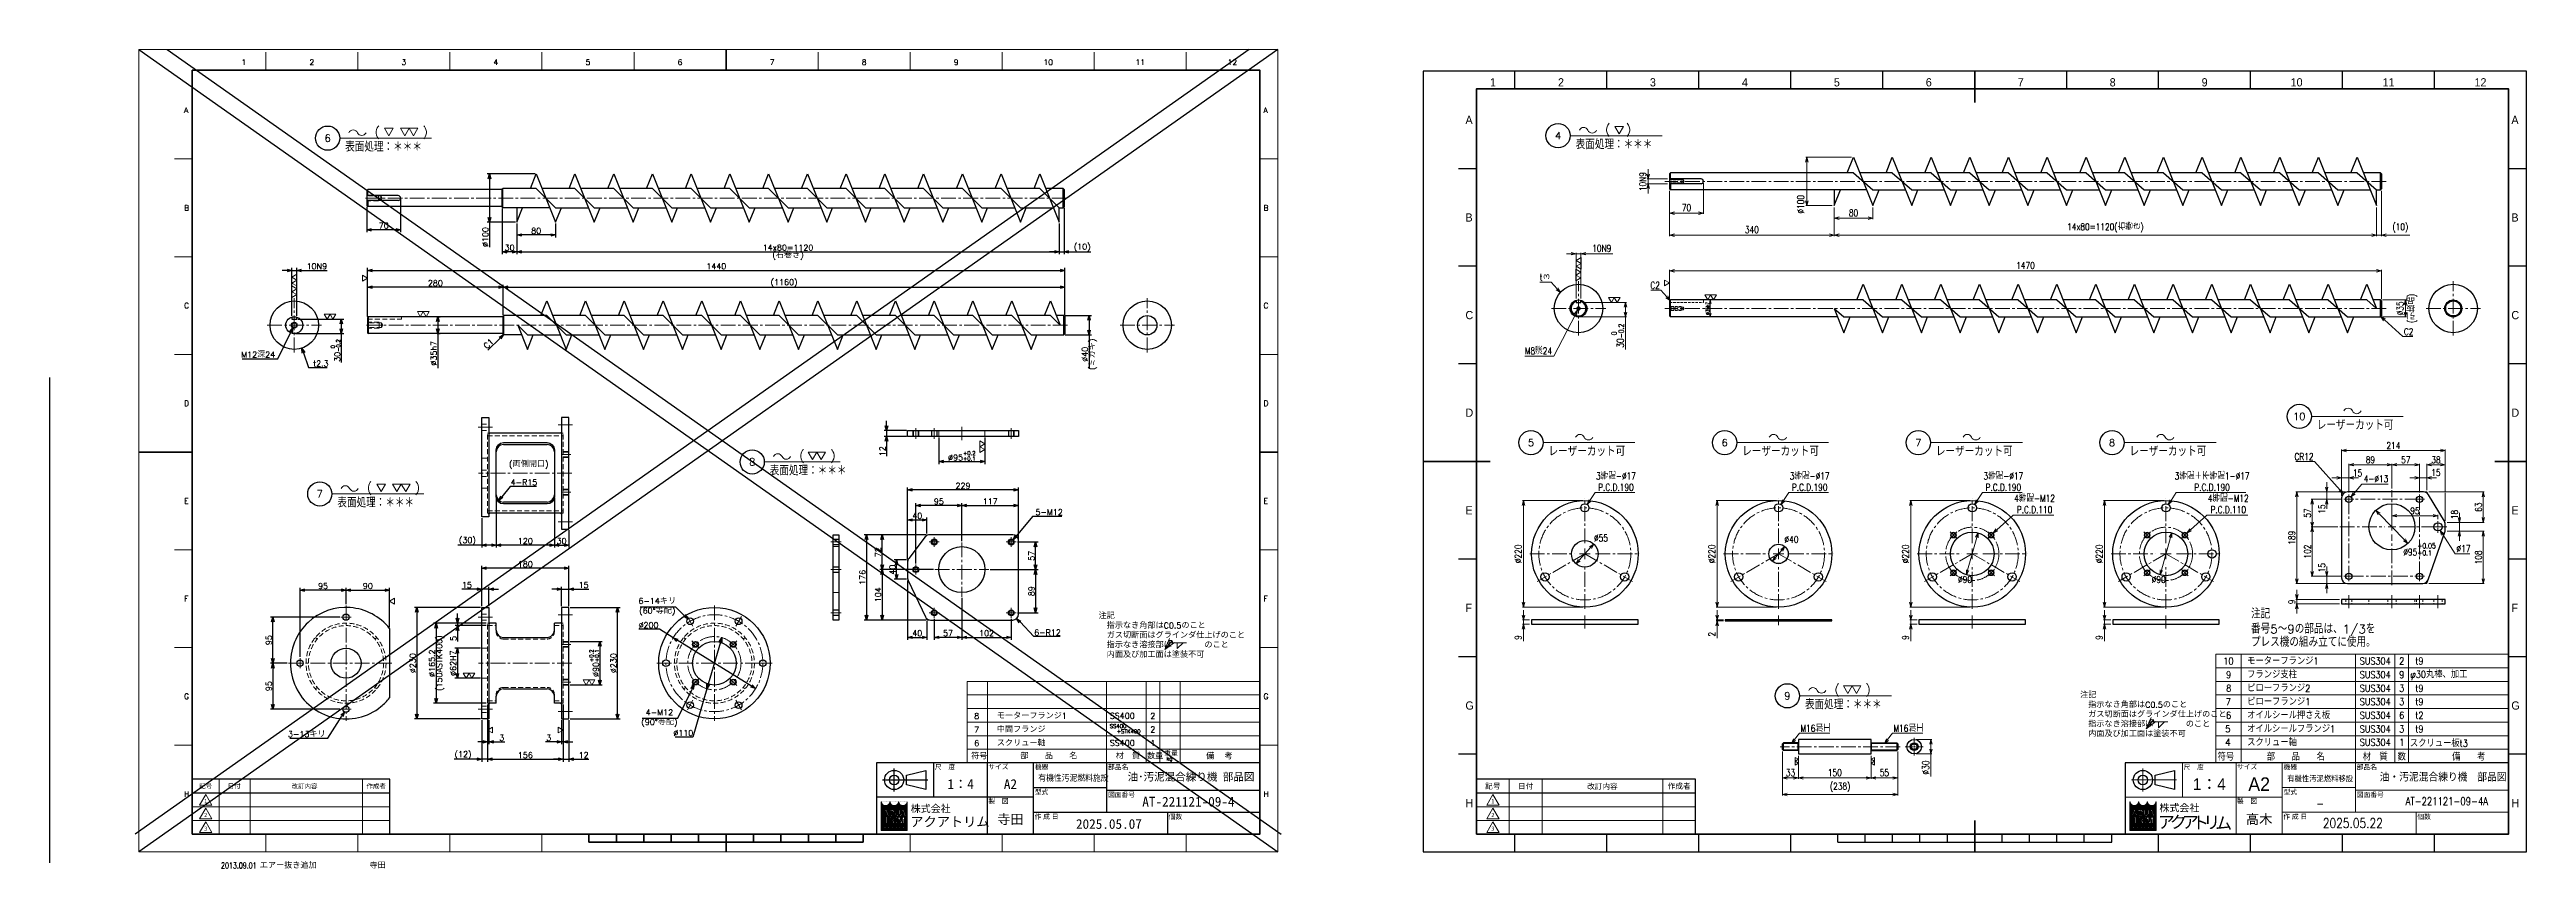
# Model space of a CAD drawing. Header units: millimetres. Extents: x -184 to 4931, y -34 to 1655.
import ezdxf
from ezdxf import colors
from ezdxf.entities.mleader import LeaderData, LeaderLine
from ezdxf.enums import TextEntityAlignment as Align
from ezdxf.math import Vec2, Vec3

# ---------------------------------------------------------------- set-up
doc = ezdxf.new("R2010")
doc.units = ezdxf.units.MM
doc.header["$LTSCALE"] = 1.6
doc.header["$PDMODE"] = 99
doc.header["$PDSIZE"] = 1
for name, pattern in [('CENTER2', [28.575, 19.05, -3.175, 3.175, -3.175]), ('HIDDEN', [9.525, 6.35, -3.175]), ('HIDDEN2', [4.7625, 3.175, -1.5875])]:
    doc.linetypes.add(name, pattern=pattern)
for name, color, linetype, lineweight in [('02_細線', 5, 'Continuous', 13), ('03_かくれ線', 6, 'HIDDEN2', 13), ('04_HIDDEN', 2, 'HIDDEN', 13), ('04_中心線', 1, 'CENTER2', 9), ('05_CENTER', 4, 'CENTER2', 13), ('07_TEXT', 3, 'Continuous', 13), ('07_寸法線', 3, 'Continuous', 9), ('08_DIM', 3, 'Continuous', 13), ('90_FRAME', 5, 'Continuous', 35), ('99_図枠', 7, 'Continuous', 40)]:
    doc.layers.add(name, color=color, linetype=linetype, lineweight=lineweight)
for name, color, linetype, lineweight, plot in [('10_DRAFT', 8, 'Continuous', 0, False), ('10_補助線', 8, 'Continuous', 13, False), ('91_BLANK', 5, 'Continuous', 0, False)]:
    doc.layers.add(name, color=color, linetype=linetype, lineweight=lineweight, plot=plot)
doc.styles.add('KSS_TXT', font='txt.shx', dxfattribs={"bigfont": 'extfont2.shx'})
doc.styles.add('MS_G', font='MS Gothic.ttf')
doc.styles.get("Standard").update_dxf_attribs({"font": 'txt.shx', "bigfont": 'extfont2.shx'})
doc.styles.add('寸法用', font='simplex.shx', dxfattribs={"width": 0.8, "bigfont": '@extfont2.shx'})
doc.styles.add('表題用', font='MS PGothic.ttf')
doc.dimstyles.new('KSS_DIM', dxfattribs={"dimscale": 4, "dimtxt": 3, "dimasz": 2.5, "dimexe": 1.25, "dimexo": 0.625, "dimtad": 1, "dimdsep": 46, "dimtxsty": 'KSS_TXT', "dimblk": 'OPEN30', "dimcen": 0, "dimazin": 2, "dimtfac": 0.75, "dimtmove": 0, "dimatfit": 3, "dimldrblk": 'OPEN30', "dimfxl": 1.25, "dimtolj": 1, "dimarcsym": 0})
doc.dimstyles.new('KSS_DIM$3', dxfattribs={"dimscale": 4, "dimtxt": 3, "dimasz": 2.5, "dimexe": 1.25, "dimexo": 0.625, "dimtad": 1, "dimtih": 1, "dimtoh": 1, "dimdsep": 46, "dimtxsty": 'KSS_TXT', "dimblk": 'OPEN30', "dimcen": 0, "dimazin": 2, "dimtfac": 0.75, "dimtofl": 0, "dimtmove": 0, "dimatfit": 3, "dimldrblk": 'OPEN30', "dimfxl": 1.25, "dimtolj": 1, "dimarcsym": 0})
doc.dimstyles.new('KSS_DIM$4', dxfattribs={"dimscale": 4, "dimtxt": 3, "dimasz": 2.5, "dimexe": 1.25, "dimexo": 0.625, "dimtad": 1, "dimtih": 1, "dimtoh": 1, "dimdsep": 46, "dimtxsty": 'KSS_TXT', "dimblk": 'OPEN30', "dimcen": 0, "dimse1": 1, "dimazin": 2, "dimtfac": 0.75, "dimtofl": 0, "dimtmove": 0, "dimatfit": 3, "dimldrblk": 'OPEN30', "dimfxl": 1.25, "dimtolj": 1, "dimarcsym": 0})
doc.dimstyles.new('機械製図用', dxfattribs={"dimtxt": 3.5, "dimasz": 3.5, "dimexe": 2, "dimexo": 0, "dimgap": 1.2, "dimtad": 1, "dimdsep": 46, "dimtxsty": '寸法用', "dimblk": 'OPEN30', "dimcen": 0, "dimclrd": 256, "dimclre": 256, "dimclrt": 7, "dimazin": 2, "dimtm": 1e-09, "dimtfac": 0.75, "dimtmove": 0, "dimatfit": 3, "dimldrblk": 'OPEN30', "dimfxl": 1, "dimlwd": -1, "dimlwe": -1, "dimarcsym": 0})
doc.dimstyles.new('機械製図用$3', dxfattribs={"dimtxt": 3.5, "dimasz": 3.5, "dimexe": 2, "dimexo": 0, "dimgap": 1.2, "dimtad": 1, "dimtih": 1, "dimtoh": 1, "dimdsep": 46, "dimtxsty": '寸法用', "dimblk": 'OPEN30', "dimcen": 0, "dimsd1": 1, "dimclrd": 256, "dimclre": 256, "dimclrt": 7, "dimazin": 2, "dimtm": 1e-09, "dimtfac": 0.75, "dimtofl": 0, "dimtmove": 0, "dimatfit": 3, "dimldrblk": 'OPEN30', "dimfxl": 1, "dimlwd": -1, "dimlwe": -1, "dimarcsym": 0})

# ---------------------------------------------------------------- blocks, each defined once
blk = doc.blocks.new('Weld-line')
blk.add_line((0, 0), (1, 0))
blk = doc.blocks.new('Weld10-s5')
blk.add_circle((0, 0), 2)
blk = doc.blocks.new('Weld10-a1')
for p, q in [((5, 0), (0, 5)), ((0, 5), (0, 0)), ((0, 0), (5, 0))]:
    blk.add_line(p, q)
at = {"width": 0.9}
blk.add_attdef('S', text='', height=2.8, dxfattribs=at).set_placement((-2, 1), align=Align.RIGHT)
blk.add_attdef('L', (8, 1), '', height=2.8, dxfattribs=at)
blk = doc.blocks.new('_Open30')
at = {"color": 0, "linetype": 'ByBlock', "lineweight": -2}
for p, q in [((-1, 0.27), (0, 0)), ((0, 0), (-1, -0.27)), ((0, 0), (-1, 0))]:
    blk.add_line(p, q, dxfattribs=at)
blk = doc.blocks.new('AM_BALLOON1')
at = {"transparency": 16777216}
blk.add_circle((0, 0), 5, dxfattribs=at)
blk.add_attdef('B_NUMBER', text='', height=3, dxfattribs=at).set_placement((0, 0), align=Align.MIDDLE_CENTER)
blk = doc.blocks.new('_OPEN')
at = {"color": 0, "linetype": 'ByBlock'}
for p, q in [((-1, 0.17), (0, 0)), ((0, 0), (-1, -0.17)), ((0, 0), (-1, 0))]:
    blk.add_line(p, q, dxfattribs=at)
blk = doc.blocks.new('p1ba05')
for centre, start, end in [((-2.95, 0.29), 24.22764, 155.57578), ((0, 1.62), 204.22764, 335.57578)]:
    blk.add_arc(centre, 1.62, start, end)
blk = doc.blocks.new('p1ba01')
for p, q in [((0, 0), (-1.5, 2.6)), ((-1.5, 2.6), (1.5, 2.6)), ((1.5, 2.6), (0, 0))]:
    blk.add_line(p, q)
blk = doc.blocks.new('p1ba02')
for p, q in [((-1.5, 2.6), (1.5, 2.6)), ((0, 0), (-1.5, 2.6)), ((1.5, 2.6), (0, 0)), ((3, 0), (1.5, 2.6)), ((1.5, 2.6), (4.5, 2.6)), ((4.5, 2.6), (3, 0))]:
    blk.add_line(p, q)
blk = doc.blocks.new('M12Tz')
at = {"color": 0}
for radius in [6, 4.75]:
    blk.add_circle((0, 0), radius, dxfattribs=at)
at = {"layer": '05_CENTER'}
for p, q in [((10.3, 0), (-10.3, 0)), ((0, -10.3), (0, 10.3))]:
    blk.add_line(p, q, dxfattribs=at)
blk = doc.blocks.new('*D142')
at = {"layer": '08_DIM', "color": 0, "lineweight": -2, "transparency": 16777216}
for p, q in [((818.3, 1399.1), (719.3, 1399.1)), ((724.3, 1389.1), (724.3, 1309.1)), ((778.3, 1299.1), (719.3, 1299.1)), ((724.3, 1299.1), (724.3, 1248.1))]:
    blk.add_line(p, q, dxfattribs=at)
at = {"layer": 'Defpoints', "color": 0, "transparency": 16777216}
for p in [(820.8, 1399.1), (724.3, 1299.1), (780.8, 1299.1)]:
    blk.add_point(p, dxfattribs=at)
at = {"layer": '08_DIM', "color": 0, "lineweight": -2, "transparency": 16777216, "xscale": 10, "yscale": 10, "zscale": 10}
for p, rotation in [((724.3, 1399.1), 90), ((724.3, 1299.1), 270)]:
    blk.add_blockref('_Open30', p, dxfattribs=dict(at, rotation=rotation))
at = {"layer": '08_DIM', "color": 0, "transparency": 16777216, "insert": (715.8, 1268.6), "char_height": 12, "attachment_point": 5, "rotation": 90, "style": 'KSS_TXT'}
blk.add_mtext('\\A1;%%C100', dxfattribs=at)
blk = doc.blocks.new('*D143')
at = {"layer": '08_DIM', "color": 0, "lineweight": -2, "transparency": 16777216}
for p, q in [((780.8, 1296.6), (780.8, 1267.9)), ((860.8, 1296.6), (860.8, 1267.9)), ((850.8, 1272.9), (790.8, 1272.9))]:
    blk.add_line(p, q, dxfattribs=at)
at = {"layer": 'Defpoints', "color": 0, "transparency": 16777216}
for p in [(780.8, 1299.1), (860.8, 1299.1), (780.8, 1272.9)]:
    blk.add_point(p, dxfattribs=at)
at = {"layer": '08_DIM', "color": 0, "lineweight": -2, "transparency": 16777216, "xscale": 10, "yscale": 10, "zscale": 10, "rotation": 180}
blk.add_blockref('_Open30', (780.8, 1272.9), dxfattribs=at)
at = {"layer": '08_DIM', "color": 0, "lineweight": -2, "transparency": 16777216, "xscale": 10, "yscale": 10, "zscale": 10}
blk.add_blockref('_Open30', (860.8, 1272.9), dxfattribs=at)
at = {"layer": '08_DIM', "color": 0, "transparency": 16777216, "insert": (820.8, 1281.4), "char_height": 12, "attachment_point": 5, "style": 'KSS_TXT'}
blk.add_mtext('\\A1;80', dxfattribs=at)
blk = doc.blocks.new('*D144')
at = {"layer": '08_DIM', "color": 0, "lineweight": -2, "transparency": 16777216}
for p, q in [((750.8, 1327.6), (750.8, 1233.3)), ((780.8, 1296.6), (780.8, 1233.3)), ((770.8, 1238.3), (760.8, 1238.3))]:
    blk.add_line(p, q, dxfattribs=at)
at = {"layer": 'Defpoints', "color": 0, "transparency": 16777216}
for p in [(750.8, 1330.1), (780.8, 1299.1), (750.8, 1238.3)]:
    blk.add_point(p, dxfattribs=at)
at = {"layer": '08_DIM', "color": 0, "lineweight": -2, "transparency": 16777216, "xscale": 10, "yscale": 10, "zscale": 10, "rotation": 180}
blk.add_blockref('_Open30', (750.8, 1238.3), dxfattribs=at)
at = {"layer": '08_DIM', "color": 0, "lineweight": -2, "transparency": 16777216, "xscale": 10, "yscale": 10, "zscale": 10}
blk.add_blockref('_Open30', (780.8, 1238.3), dxfattribs=at)
at = {"layer": '08_DIM', "color": 0, "transparency": 16777216, "insert": (765.8, 1246.8), "char_height": 12, "attachment_point": 5, "style": 'KSS_TXT'}
blk.add_mtext('\\A1;30', dxfattribs=at)
blk = doc.blocks.new('*D145')
at = {"layer": '08_DIM', "color": 0, "lineweight": -2, "transparency": 16777216}
for p, q in [((780.8, 1296.6), (780.8, 1233.3)), ((1900.8, 1296.6), (1900.8, 1233.3)), ((790.8, 1238.3), (1890.8, 1238.3))]:
    blk.add_line(p, q, dxfattribs=at)
at = {"layer": 'Defpoints', "color": 0, "transparency": 16777216}
for p in [(780.8, 1299.1), (1900.8, 1299.1), (1900.8, 1238.3)]:
    blk.add_point(p, dxfattribs=at)
at = {"layer": '08_DIM', "color": 0, "lineweight": -2, "transparency": 16777216, "xscale": 10, "yscale": 10, "zscale": 10, "rotation": 180}
blk.add_blockref('_Open30', (780.8, 1238.3), dxfattribs=at)
at = {"layer": '08_DIM', "color": 0, "lineweight": -2, "transparency": 16777216, "xscale": 10, "yscale": 10, "zscale": 10}
blk.add_blockref('_Open30', (1900.8, 1238.3), dxfattribs=at)
at = {"layer": '08_DIM', "color": 0, "transparency": 16777216, "char_height": 12, "attachment_point": 5, "style": 'KSS_TXT'}
for s, insert in [('\\A1;14x80=1120', (1340.8, 1246.8)), ('\\A1;(右巻き)', (1340.8, 1229.8))]:
    blk.add_mtext(s, dxfattribs=dict(at, insert=insert))
blk = doc.blocks.new('*D146')
at = {"layer": '08_DIM', "color": 0, "lineweight": -2, "transparency": 16777216}
for p, q in [((472.6, 1104.8), (472.6, 1170.1)), ((742.6, 1165.1), (482.6, 1165.1)), ((752.6, 1108.3), (752.6, 1170.1))]:
    blk.add_line(p, q, dxfattribs=at)
at = {"layer": 'Defpoints', "color": 0, "transparency": 16777216}
for p in [(472.6, 1165.1), (472.6, 1102.3), (752.6, 1105.8)]:
    blk.add_point(p, dxfattribs=at)
at = {"layer": '08_DIM', "color": 0, "lineweight": -2, "transparency": 16777216, "xscale": 10, "yscale": 10, "zscale": 10, "rotation": 180}
blk.add_blockref('_Open30', (472.6, 1165.1), dxfattribs=at)
at = {"layer": '08_DIM', "color": 0, "lineweight": -2, "transparency": 16777216, "xscale": 10, "yscale": 10, "zscale": 10}
blk.add_blockref('_Open30', (752.6, 1165.1), dxfattribs=at)
at = {"layer": '08_DIM', "color": 0, "transparency": 16777216, "insert": (612.6, 1173.6), "char_height": 12, "attachment_point": 5, "style": 'KSS_TXT'}
blk.add_mtext('\\A1;280', dxfattribs=at)
blk = doc.blocks.new('*D147')
at = {"layer": '08_DIM', "color": 0, "lineweight": -2, "transparency": 16777216}
for p, q in [((472.6, 1104.8), (472.6, 1204.8)), ((482.6, 1199.8), (1902.6, 1199.8)), ((1912.6, 1107.3), (1912.6, 1204.8))]:
    blk.add_line(p, q, dxfattribs=at)
at = {"layer": 'Defpoints', "color": 0, "transparency": 16777216}
for p in [(1912.6, 1199.8), (472.6, 1102.3), (1912.6, 1104.8)]:
    blk.add_point(p, dxfattribs=at)
at = {"layer": '08_DIM', "color": 0, "lineweight": -2, "transparency": 16777216, "xscale": 10, "yscale": 10, "zscale": 10, "rotation": 180}
blk.add_blockref('_Open30', (472.6, 1199.8), dxfattribs=at)
at = {"layer": '08_DIM', "color": 0, "lineweight": -2, "transparency": 16777216, "xscale": 10, "yscale": 10, "zscale": 10}
blk.add_blockref('_Open30', (1912.6, 1199.8), dxfattribs=at)
at = {"layer": '08_DIM', "color": 0, "transparency": 16777216, "insert": (1192.6, 1208.3), "char_height": 12, "attachment_point": 5, "style": 'KSS_TXT'}
blk.add_mtext('\\A1;1440', dxfattribs=at)
blk = doc.blocks.new('*D148')
at = {"layer": '08_DIM', "color": 0, "lineweight": -2, "transparency": 16777216}
for p, q in [((752.6, 1108.3), (752.6, 1170.1)), ((762.6, 1165.1), (1902.6, 1165.1)), ((1912.6, 1107.3), (1912.6, 1170.1))]:
    blk.add_line(p, q, dxfattribs=at)
at = {"layer": 'Defpoints', "color": 0, "transparency": 16777216}
for p in [(1912.6, 1165.1), (752.6, 1105.8), (1912.6, 1104.8)]:
    blk.add_point(p, dxfattribs=at)
at = {"layer": '08_DIM', "color": 0, "lineweight": -2, "transparency": 16777216, "xscale": 10, "yscale": 10, "zscale": 10, "rotation": 180}
blk.add_blockref('_Open30', (752.6, 1165.1), dxfattribs=at)
at = {"layer": '08_DIM', "color": 0, "lineweight": -2, "transparency": 16777216, "xscale": 10, "yscale": 10, "zscale": 10}
blk.add_blockref('_Open30', (1912.6, 1165.1), dxfattribs=at)
at = {"layer": '08_DIM', "color": 0, "transparency": 16777216, "insert": (1332.6, 1173.6), "char_height": 12, "attachment_point": 5, "style": 'KSS_TXT'}
blk.add_mtext('\\A1;(1160)', dxfattribs=at)
blk = doc.blocks.new('*D149')
at = {"layer": '08_DIM', "color": 0, "lineweight": -2, "transparency": 16777216}
for p, q in [((1913.1, 1106.8), (1967.3, 1106.8)), ((1962.3, 1096.8), (1962.3, 1076.8)), ((1913.1, 1066.8), (1967.3, 1066.8)), ((1962.3, 1066.8), (1962.3, 996.6))]:
    blk.add_line(p, q, dxfattribs=at)
at = {"layer": 'Defpoints', "color": 0, "transparency": 16777216}
for p in [(1910.6, 1106.8), (1910.6, 1066.8), (1962.3, 1066.8)]:
    blk.add_point(p, dxfattribs=at)
at = {"layer": '08_DIM', "color": 0, "lineweight": -2, "transparency": 16777216, "xscale": 10, "yscale": 10, "zscale": 10}
for p, rotation in [((1962.3, 1106.8), 90), ((1962.3, 1066.8), 270)]:
    blk.add_blockref('_Open30', p, dxfattribs=dict(at, rotation=rotation))
at = {"layer": '08_DIM', "color": 0, "transparency": 16777216, "char_height": 12, "attachment_point": 5, "rotation": 90, "style": 'KSS_TXT'}
for s, insert in [('\\A1;%%C40', (1953.8, 1026.7)), ('\\A1;(ミガキ)', (1970.8, 1026.7))]:
    blk.add_mtext(s, dxfattribs=dict(at, insert=insert))
blk = doc.blocks.new('*D150')
at = {"layer": '08_DIM', "color": 0, "lineweight": -2, "transparency": 16777216}
for p, q in [((1900.8, 1296.6), (1900.8, 1233.3)), ((1910.8, 1328.6), (1910.8, 1233.3)), ((1890.8, 1238.3), (1880.8, 1238.3)), ((1900.8, 1238.3), (1910.8, 1238.3)), ((1920.8, 1238.3), (1965.8, 1238.3))]:
    blk.add_line(p, q, dxfattribs=at)
at = {"layer": 'Defpoints', "color": 0, "transparency": 16777216}
for p in [(1910.8, 1331.1), (1900.8, 1299.1), (1910.8, 1238.3)]:
    blk.add_point(p, dxfattribs=at)
at = {"layer": '08_DIM', "color": 0, "lineweight": -2, "transparency": 16777216, "xscale": 10, "yscale": 10, "zscale": 10}
blk.add_blockref('_Open30', (1900.8, 1238.3), dxfattribs=at)
at = {"layer": '08_DIM', "color": 0, "lineweight": -2, "transparency": 16777216, "xscale": 10, "yscale": 10, "zscale": 10, "rotation": 180}
blk.add_blockref('_Open30', (1910.8, 1238.3), dxfattribs=at)
at = {"layer": '08_DIM', "color": 0, "transparency": 16777216, "insert": (1948.3, 1246.8), "char_height": 12, "attachment_point": 5, "style": 'KSS_TXT'}
blk.add_mtext('\\A1;(10)', dxfattribs=at)
blk = doc.blocks.new('*D151')
at = {"layer": '08_DIM', "color": 0, "lineweight": -2, "transparency": 16777216}
for p, q in [((470.8, 1331.1), (470.8, 1278.7)), ((540.8, 1346.6), (540.8, 1278.7)), ((530.8, 1283.7), (480.8, 1283.7))]:
    blk.add_line(p, q, dxfattribs=at)
at = {"layer": 'Defpoints', "color": 0, "transparency": 16777216}
for p in [(470.8, 1333.6), (540.8, 1349.1), (470.8, 1283.7)]:
    blk.add_point(p, dxfattribs=at)
at = {"layer": '08_DIM', "color": 0, "lineweight": -2, "transparency": 16777216, "xscale": 10, "yscale": 10, "zscale": 10, "rotation": 180}
blk.add_blockref('_Open30', (470.8, 1283.7), dxfattribs=at)
at = {"layer": '08_DIM', "color": 0, "lineweight": -2, "transparency": 16777216, "xscale": 10, "yscale": 10, "zscale": 10}
blk.add_blockref('_Open30', (540.8, 1283.7), dxfattribs=at)
at = {"layer": '08_DIM', "color": 0, "transparency": 16777216, "insert": (505.8, 1292.2), "char_height": 12, "attachment_point": 5, "style": 'KSS_TXT'}
blk.add_mtext('\\A1;70', dxfattribs=at)
blk = doc.blocks.new('*D152')
at = {"layer": '08_DIM', "color": 0, "lineweight": -2, "transparency": 16777216}
for p, q in [((306.2, 1199.8), (296.2, 1199.8)), ((316.2, 1106.1), (316.2, 1204.8)), ((316.2, 1199.8), (326.2, 1199.8)), ((326.2, 1106.1), (326.2, 1204.8)), ((336.2, 1199.8), (389.2, 1199.8))]:
    blk.add_line(p, q, dxfattribs=at)
at = {"layer": 'Defpoints', "color": 0, "transparency": 16777216}
for p in [(326.2, 1199.8), (316.2, 1103.6), (326.2, 1103.6)]:
    blk.add_point(p, dxfattribs=at)
at = {"layer": '08_DIM', "color": 0, "lineweight": -2, "transparency": 16777216, "xscale": 10, "yscale": 10, "zscale": 10}
blk.add_blockref('_Open30', (316.2, 1199.8), dxfattribs=at)
at = {"layer": '08_DIM', "color": 0, "lineweight": -2, "transparency": 16777216, "xscale": 10, "yscale": 10, "zscale": 10, "rotation": 180}
blk.add_blockref('_Open30', (326.2, 1199.8), dxfattribs=at)
at = {"layer": '08_DIM', "color": 0, "transparency": 16777216, "insert": (367.7, 1208.3), "char_height": 12, "attachment_point": 5, "style": 'KSS_TXT'}
blk.add_mtext('\\A1;10N9', dxfattribs=at)
blk = doc.blocks.new('*D153')
at = {"layer": '08_DIM', "color": 0, "lineweight": -2, "transparency": 16777216}
for p, q in [((328.7, 1099.3), (423.3, 1099.3)), ((418.3, 1089.3), (418.3, 1079.3)), ((323.7, 1069.3), (423.3, 1069.3)), ((418.3, 1069.3), (418.3, 1009.6))]:
    blk.add_line(p, q, dxfattribs=at)
at = {"layer": 'Defpoints', "color": 0, "transparency": 16777216}
for p in [(326.2, 1099.3), (321.2, 1069.3), (418.3, 1069.3)]:
    blk.add_point(p, dxfattribs=at)
at = {"layer": '08_DIM', "color": 0, "lineweight": -2, "transparency": 16777216, "xscale": 10, "yscale": 10, "zscale": 10}
for p, rotation in [((418.3, 1099.3), 90), ((418.3, 1069.3), 270)]:
    blk.add_blockref('_Open30', p, dxfattribs=dict(at, rotation=rotation))
at = {"layer": '08_DIM', "color": 0, "transparency": 16777216, "insert": (406.4, 1034.5), "char_height": 12, "attachment_point": 5, "rotation": 90, "style": 'KSS_TXT'}
blk.add_mtext('30{\\H8.000000;\\S 0^ -0.2;}', dxfattribs=at)
blk = doc.blocks.new('*D154')
at = {"layer": '08_DIM', "color": 0, "lineweight": -2, "transparency": 16777216}
for p, q in [((616.1, 1104.3), (622.6, 1104.3)), ((617.6, 1094.3), (617.6, 1079.3)), ((616.1, 1069.3), (622.6, 1069.3)), ((617.6, 1069.3), (617.6, 998.3))]:
    blk.add_line(p, q, dxfattribs=at)
at = {"layer": 'Defpoints', "color": 0, "transparency": 16777216}
for p in [(613.6, 1104.3), (613.6, 1069.3), (617.6, 1069.3)]:
    blk.add_point(p, dxfattribs=at)
at = {"layer": '08_DIM', "color": 0, "lineweight": -2, "transparency": 16777216, "xscale": 10, "yscale": 10, "zscale": 10}
for p, rotation in [((617.6, 1104.3), 90), ((617.6, 1069.3), 270)]:
    blk.add_blockref('_Open30', p, dxfattribs=dict(at, rotation=rotation))
at = {"layer": '08_DIM', "color": 0, "transparency": 16777216, "insert": (609.1, 1028.8), "char_height": 12, "attachment_point": 5, "rotation": 90, "style": 'KSS_TXT'}
blk.add_mtext('\\A1;%%C35h7', dxfattribs=at)
blk = doc.blocks.new('*D155')
at = {"layer": '08_DIM', "color": 0, "lineweight": -2, "transparency": 16777216}
blk.add_line((746, 1060.2), (720.9, 1035.1), dxfattribs=at)
at = {"layer": 'Defpoints', "color": 0, "transparency": 16777216}
for p in [(753.1, 1067.3), (703.6, 1017.8), (703.6, 1017.8)]:
    blk.add_point(p, dxfattribs=at)
at = {"layer": '08_DIM', "color": 0, "lineweight": -2, "transparency": 16777216, "xscale": 10, "yscale": 10, "zscale": 10, "rotation": 44.9999999999999}
blk.add_blockref('_Open30', (753.1, 1067.3), dxfattribs=at)
at = {"layer": '08_DIM', "color": 0, "transparency": 16777216, "insert": (722.3, 1048.5), "char_height": 12, "attachment_point": 5, "rotation": 45, "style": 'KSS_TXT'}
blk.add_mtext('\\A1;C1', dxfattribs=at)
blk = doc.blocks.new('*D156')
at = {"layer": '08_DIM', "color": 0, "lineweight": -2, "transparency": 16777216}
for p, q in [((287.3, 1017.5), (314.1, 1072.4)), ((213.4, 1017.5), (287.3, 1017.5))]:
    blk.add_line(p, q, dxfattribs=at)
at = {"layer": 'Defpoints', "color": 0, "transparency": 16777216}
for p in [(318.5, 1081.4), (323.8, 1092.2)]:
    blk.add_point(p, dxfattribs=at)
at = {"layer": '08_DIM', "color": 0, "lineweight": -2, "transparency": 16777216, "xscale": 10, "yscale": 10, "zscale": 10, "rotation": 63.94541479216682}
blk.add_blockref('_Open30', (318.5, 1081.4), dxfattribs=at)
at = {"layer": '08_DIM', "color": 0, "transparency": 16777216, "insert": (246.6, 1026), "char_height": 12, "attachment_point": 5, "style": 'KSS_TXT'}
blk.add_mtext('\\A1;M12深24', dxfattribs=at)
blk = doc.blocks.new('*D157')
at = {"layer": '08_DIM', "color": 0, "lineweight": -2, "transparency": 16777216}
for p, q in [((1201.4, 432.5), (1176.1, 346.1)), ((1173.2, 336.5), (1144, 236.8)), ((1144, 236.8), (1107.5, 236.8))]:
    blk.add_line(p, q, dxfattribs=at)
at = {"layer": 'Defpoints', "color": 0, "transparency": 16777216}
for p in [(1204.2, 442.1), (1173.2, 336.5)]:
    blk.add_point(p, dxfattribs=at)
at = {"layer": '08_DIM', "color": 0, "lineweight": -2, "transparency": 16777216, "xscale": 10, "yscale": 10, "zscale": 10}
for p, rotation in [((1204.2, 442.1), 73.6762956973786), ((1173.2, 336.5), 253.6762956973786)]:
    blk.add_blockref('_Open30', p, dxfattribs=dict(at, rotation=rotation))
at = {"layer": '08_DIM', "color": 0, "transparency": 16777216, "insert": (1124.5, 245.3), "char_height": 12, "attachment_point": 5, "style": 'KSS_TXT'}
blk.add_mtext('\\A1;%%C110', dxfattribs=at)
blk = doc.blocks.new('*D158')
at = {"layer": '08_DIM', "color": 0, "lineweight": -2, "transparency": 16777216}
for p, q in [((1075.2, 459.2), (1032.7, 459.2)), ((1103.6, 441.7), (1075.2, 459.2)), ((1265.3, 342.1), (1112.1, 436.5))]:
    blk.add_line(p, q, dxfattribs=at)
at = {"layer": 'Defpoints', "color": 0, "transparency": 16777216}
for p in [(1103.6, 441.7), (1273.9, 336.9)]:
    blk.add_point(p, dxfattribs=at)
at = {"layer": '08_DIM', "color": 0, "lineweight": -2, "transparency": 16777216, "xscale": 10, "yscale": 10, "zscale": 10}
for p, rotation in [((1103.6, 441.7), 148.3813237397794), ((1273.9, 336.9), 328.3813237397794)]:
    blk.add_blockref('_Open30', p, dxfattribs=dict(at, rotation=rotation))
at = {"layer": '08_DIM', "color": 0, "transparency": 16777216, "insert": (1052.7, 467.7), "char_height": 12, "attachment_point": 5, "style": 'KSS_TXT'}
blk.add_mtext('\\A1;%%C200', dxfattribs=at)
blk = doc.blocks.new('*D159')
at = {"layer": '08_DIM', "color": 0, "lineweight": -2, "transparency": 16777216}
for p, q in [((1035.4, 505.7), (1108.7, 505.7)), ((1108.7, 505.7), (1126.6, 487.9))]:
    blk.add_line(p, q, dxfattribs=at)
at = {"layer": 'Defpoints', "color": 0, "transparency": 16777216}
for p in [(1133.7, 480.8), (1143.7, 471)]:
    blk.add_point(p, dxfattribs=at)
at = {"layer": '08_DIM', "color": 0, "lineweight": -2, "transparency": 16777216, "xscale": 10, "yscale": 10, "zscale": 10, "rotation": 315.2335030806766}
blk.add_blockref('_Open30', (1133.7, 480.8), dxfattribs=at)
at = {"layer": '08_DIM', "color": 0, "transparency": 16777216, "insert": (1070.8, 505.7), "char_height": 12, "attachment_point": 5, "style": 'KSS_TXT'}
blk.add_mtext('\\A1;6-14キリ\\P(60°等配)', dxfattribs=at)
blk = doc.blocks.new('*D160')
at = {"layer": '08_DIM', "color": 0, "lineweight": -2, "transparency": 16777216}
for p, q in [((1113.1, 275.8), (1142.8, 336)), ((1039.8, 275.8), (1113.1, 275.8))]:
    blk.add_line(p, q, dxfattribs=at)
at = {"layer": 'Defpoints', "color": 0, "transparency": 16777216}
for p in [(1147.2, 345), (1152.5, 355.8)]:
    blk.add_point(p, dxfattribs=at)
at = {"layer": '08_DIM', "color": 0, "lineweight": -2, "transparency": 16777216, "xscale": 10, "yscale": 10, "zscale": 10, "rotation": 63.80829975473386}
blk.add_blockref('_Open30', (1147.2, 345), dxfattribs=at)
at = {"layer": '08_DIM', "color": 0, "transparency": 16777216, "insert": (1075.2, 275.8), "char_height": 12, "attachment_point": 5, "style": 'KSS_TXT'}
blk.add_mtext('\\A1;4-M12\\P(90°等配)', dxfattribs=at)
blk = doc.blocks.new('*D161')
at = {"layer": '08_DIM', "color": 0, "lineweight": -2, "transparency": 16777216}
for p, q in [((333, 402.3), (333, 545.1)), ((418, 540.1), (343, 540.1)), ((428, 510.8), (428, 545.1))]:
    blk.add_line(p, q, dxfattribs=at)
at = {"layer": 'Defpoints', "color": 0, "transparency": 16777216}
for p in [(333, 540.1), (428, 508.3), (333, 399.8)]:
    blk.add_point(p, dxfattribs=at)
at = {"layer": '08_DIM', "color": 0, "lineweight": -2, "transparency": 16777216, "xscale": 10, "yscale": 10, "zscale": 10, "rotation": 180}
blk.add_blockref('_Open30', (333, 540.1), dxfattribs=at)
at = {"layer": '08_DIM', "color": 0, "lineweight": -2, "transparency": 16777216, "xscale": 10, "yscale": 10, "zscale": 10}
blk.add_blockref('_Open30', (428, 540.1), dxfattribs=at)
at = {"layer": '08_DIM', "color": 0, "transparency": 16777216, "insert": (380.5, 548.6), "char_height": 12, "attachment_point": 5, "style": 'KSS_TXT'}
blk.add_mtext('\\A1;95', dxfattribs=at)
blk = doc.blocks.new('*D162')
at = {"layer": '08_DIM', "color": 0, "lineweight": -2, "transparency": 16777216}
for p, q in [((415, 484.3), (272, 484.3)), ((277, 399.3), (277, 474.3)), ((306.5, 389.3), (272, 389.3))]:
    blk.add_line(p, q, dxfattribs=at)
at = {"layer": 'Defpoints', "color": 0, "transparency": 16777216}
for p in [(277, 484.3), (417.5, 484.3), (309, 389.3)]:
    blk.add_point(p, dxfattribs=at)
at = {"layer": '08_DIM', "color": 0, "lineweight": -2, "transparency": 16777216, "xscale": 10, "yscale": 10, "zscale": 10}
for p, rotation in [((277, 484.3), 90), ((277, 389.3), 270)]:
    blk.add_blockref('_Open30', p, dxfattribs=dict(at, rotation=rotation))
at = {"layer": '08_DIM', "color": 0, "transparency": 16777216, "insert": (268.5, 436.8), "char_height": 12, "attachment_point": 5, "rotation": 90, "style": 'KSS_TXT'}
blk.add_mtext('\\A1;95', dxfattribs=at)
blk = doc.blocks.new('*D163')
at = {"layer": '08_DIM', "color": 0, "lineweight": -2, "transparency": 16777216}
for p, q in [((306.5, 389.3), (272, 389.3)), ((277, 379.3), (277, 304.3)), ((415, 294.3), (272, 294.3))]:
    blk.add_line(p, q, dxfattribs=at)
at = {"layer": 'Defpoints', "color": 0, "transparency": 16777216}
for p in [(309, 389.3), (277, 294.3), (417.5, 294.3)]:
    blk.add_point(p, dxfattribs=at)
at = {"layer": '08_DIM', "color": 0, "lineweight": -2, "transparency": 16777216, "xscale": 10, "yscale": 10, "zscale": 10}
for p, rotation in [((277, 389.3), 90), ((277, 294.3), 270)]:
    blk.add_blockref('_Open30', p, dxfattribs=dict(at, rotation=rotation))
at = {"layer": '08_DIM', "color": 0, "transparency": 16777216, "insert": (268.5, 341.8), "char_height": 12, "attachment_point": 5, "rotation": 90, "style": 'KSS_TXT'}
blk.add_mtext('\\A1;95', dxfattribs=at)
blk = doc.blocks.new('*D164')
at = {"layer": '08_DIM', "color": 0, "lineweight": -2, "transparency": 16777216}
for p, q in [((428, 510.8), (428, 545.1)), ((438, 540.1), (508, 540.1)), ((518, 463.4), (518, 545.1))]:
    blk.add_line(p, q, dxfattribs=at)
at = {"layer": 'Defpoints', "color": 0, "transparency": 16777216}
for p in [(518, 540.1), (428, 508.3), (518, 460.9)]:
    blk.add_point(p, dxfattribs=at)
at = {"layer": '08_DIM', "color": 0, "lineweight": -2, "transparency": 16777216, "xscale": 10, "yscale": 10, "zscale": 10, "rotation": 180}
blk.add_blockref('_Open30', (428, 540.1), dxfattribs=at)
at = {"layer": '08_DIM', "color": 0, "lineweight": -2, "transparency": 16777216, "xscale": 10, "yscale": 10, "zscale": 10}
blk.add_blockref('_Open30', (518, 540.1), dxfattribs=at)
at = {"layer": '08_DIM', "color": 0, "transparency": 16777216, "insert": (473, 548.6), "char_height": 12, "attachment_point": 5, "style": 'KSS_TXT'}
blk.add_mtext('\\A1;90', dxfattribs=at)
blk = doc.blocks.new('*D165')
at = {"layer": '08_DIM', "color": 0, "lineweight": -2, "transparency": 16777216}
for p, q in [((390.4, 234.3), (419.3, 280.3)), ((312.3, 234.3), (390.4, 234.3))]:
    blk.add_line(p, q, dxfattribs=at)
at = {"layer": 'Defpoints', "color": 0, "transparency": 16777216}
for p in [(424.6, 288.8), (431.5, 299.8)]:
    blk.add_point(p, dxfattribs=at)
at = {"layer": '08_DIM', "color": 0, "lineweight": -2, "transparency": 16777216, "xscale": 10, "yscale": 10, "zscale": 10, "rotation": 57.86693695452168}
blk.add_blockref('_Open30', (424.6, 288.8), dxfattribs=at)
at = {"layer": '08_DIM', "color": 0, "transparency": 16777216, "insert": (347.1, 242.8), "char_height": 12, "attachment_point": 5, "style": 'KSS_TXT'}
blk.add_mtext('\\A1;3-13キリ', dxfattribs=at)
blk = doc.blocks.new('*D166')
at = {"layer": '08_DIM', "color": 0, "lineweight": -2, "transparency": 16777216}
for p, q in [((863.2, 542), (853.2, 542)), ((873.2, 506.8), (873.2, 547)), ((873.2, 542), (888.2, 542)), ((888.2, 506.8), (888.2, 547)), ((898.2, 542), (929.2, 542))]:
    blk.add_line(p, q, dxfattribs=at)
at = {"layer": 'Defpoints', "color": 0, "transparency": 16777216}
for p in [(888.2, 542), (873.2, 504.3), (888.2, 504.3)]:
    blk.add_point(p, dxfattribs=at)
at = {"layer": '08_DIM', "color": 0, "lineweight": -2, "transparency": 16777216, "xscale": 10, "yscale": 10, "zscale": 10}
blk.add_blockref('_Open30', (873.2, 542), dxfattribs=at)
at = {"layer": '08_DIM', "color": 0, "lineweight": -2, "transparency": 16777216, "xscale": 10, "yscale": 10, "zscale": 10, "rotation": 180}
blk.add_blockref('_Open30', (888.2, 542), dxfattribs=at)
at = {"layer": '08_DIM', "color": 0, "transparency": 16777216, "insert": (918.7, 550.5), "char_height": 12, "attachment_point": 5, "style": 'KSS_TXT'}
blk.add_mtext('\\A1;15', dxfattribs=at)
blk = doc.blocks.new('*D167')
at = {"layer": '08_DIM', "color": 0, "lineweight": -2, "transparency": 16777216}
for p, q in [((708.2, 506.8), (708.2, 590.1)), ((878.2, 585.1), (718.2, 585.1)), ((888.2, 506.8), (888.2, 590.1))]:
    blk.add_line(p, q, dxfattribs=at)
at = {"layer": 'Defpoints', "color": 0, "transparency": 16777216}
for p in [(708.2, 585.1), (708.2, 504.3), (888.2, 504.3)]:
    blk.add_point(p, dxfattribs=at)
at = {"layer": '08_DIM', "color": 0, "lineweight": -2, "transparency": 16777216, "xscale": 10, "yscale": 10, "zscale": 10, "rotation": 180}
blk.add_blockref('_Open30', (708.2, 585.1), dxfattribs=at)
at = {"layer": '08_DIM', "color": 0, "lineweight": -2, "transparency": 16777216, "xscale": 10, "yscale": 10, "zscale": 10}
blk.add_blockref('_Open30', (888.2, 585.1), dxfattribs=at)
at = {"layer": '08_DIM', "color": 0, "transparency": 16777216, "insert": (798.2, 593.6), "char_height": 12, "attachment_point": 5, "style": 'KSS_TXT'}
blk.add_mtext('\\A1;180', dxfattribs=at)
blk = doc.blocks.new('*D168')
at = {"layer": '08_DIM', "color": 0, "lineweight": -2, "transparency": 16777216}
for p, q in [((717.7, 471.9), (609, 471.9)), ((614, 461.9), (614, 316.7)), ((717.7, 306.7), (609, 306.7))]:
    blk.add_line(p, q, dxfattribs=at)
at = {"layer": 'Defpoints', "color": 0, "transparency": 16777216}
for p in [(720.2, 471.9), (614, 306.7), (720.2, 306.7)]:
    blk.add_point(p, dxfattribs=at)
at = {"layer": '08_DIM', "color": 0, "lineweight": -2, "transparency": 16777216, "xscale": 10, "yscale": 10, "zscale": 10}
for p, rotation in [((614, 471.9), 90), ((614, 306.7), 270)]:
    blk.add_blockref('_Open30', p, dxfattribs=dict(at, rotation=rotation))
at = {"layer": '08_DIM', "color": 0, "transparency": 16777216, "char_height": 12, "attachment_point": 5, "rotation": 90, "style": 'KSS_TXT'}
for s, insert in [('\\A1;%%C165.2', (605.5, 389.3)), ('\\A1;(150ASTK400)', (622.5, 389.3))]:
    blk.add_mtext(s, dxfattribs=dict(at, insert=insert))
blk = doc.blocks.new('*D169')
at = {"layer": '08_DIM', "color": 0, "lineweight": -2, "transparency": 16777216}
for p, q in [((890.7, 504.3), (993.9, 504.3)), ((988.9, 284.3), (988.9, 494.3)), ((890.7, 274.3), (993.9, 274.3))]:
    blk.add_line(p, q, dxfattribs=at)
at = {"layer": 'Defpoints', "color": 0, "transparency": 16777216}
for p in [(888.2, 504.3), (988.9, 504.3), (888.2, 274.3)]:
    blk.add_point(p, dxfattribs=at)
at = {"layer": '08_DIM', "color": 0, "lineweight": -2, "transparency": 16777216, "xscale": 10, "yscale": 10, "zscale": 10}
for p, rotation in [((988.9, 504.3), 90), ((988.9, 274.3), 270)]:
    blk.add_blockref('_Open30', p, dxfattribs=dict(at, rotation=rotation))
at = {"layer": '08_DIM', "color": 0, "transparency": 16777216, "insert": (980.4, 389.3), "char_height": 12, "attachment_point": 5, "rotation": 90, "style": 'KSS_TXT'}
blk.add_mtext('\\A1;%%C230', dxfattribs=at)
blk = doc.blocks.new('*D170')
at = {"layer": '08_DIM', "color": 0, "lineweight": -2, "transparency": 16777216}
for p, q in [((738.2, 730.4), (738.2, 627.8)), ((858.2, 730.4), (858.2, 627.8)), ((848.2, 632.8), (748.2, 632.8))]:
    blk.add_line(p, q, dxfattribs=at)
at = {"layer": 'Defpoints', "color": 0, "transparency": 16777216}
for p in [(738.2, 732.9), (858.2, 732.9), (738.2, 632.8)]:
    blk.add_point(p, dxfattribs=at)
at = {"layer": '08_DIM', "color": 0, "lineweight": -2, "transparency": 16777216, "xscale": 10, "yscale": 10, "zscale": 10, "rotation": 180}
blk.add_blockref('_Open30', (738.2, 632.8), dxfattribs=at)
at = {"layer": '08_DIM', "color": 0, "lineweight": -2, "transparency": 16777216, "xscale": 10, "yscale": 10, "zscale": 10}
blk.add_blockref('_Open30', (858.2, 632.8), dxfattribs=at)
at = {"layer": '08_DIM', "color": 0, "transparency": 16777216, "insert": (798.2, 641.3), "char_height": 12, "attachment_point": 5, "style": 'KSS_TXT'}
blk.add_mtext('\\A1;120', dxfattribs=at)
blk = doc.blocks.new('*D171')
at = {"layer": '08_DIM', "color": 0, "lineweight": -2, "transparency": 16777216}
for p, q in [((738.2, 727.9), (738.2, 627.8)), ((708.2, 688.7), (708.2, 627.8)), ((708.2, 632.8), (659.2, 632.8)), ((728.2, 632.8), (718.2, 632.8))]:
    blk.add_line(p, q, dxfattribs=at)
at = {"layer": 'Defpoints', "color": 0, "transparency": 16777216}
for p in [(738.2, 730.4), (708.2, 691.2), (708.2, 632.8)]:
    blk.add_point(p, dxfattribs=at)
at = {"layer": '08_DIM', "color": 0, "lineweight": -2, "transparency": 16777216, "xscale": 10, "yscale": 10, "zscale": 10, "rotation": 180}
blk.add_blockref('_Open30', (708.2, 632.8), dxfattribs=at)
at = {"layer": '08_DIM', "color": 0, "lineweight": -2, "transparency": 16777216, "xscale": 10, "yscale": 10, "zscale": 10}
blk.add_blockref('_Open30', (738.2, 632.8), dxfattribs=at)
at = {"layer": '08_DIM', "color": 0, "transparency": 16777216, "insert": (678.7, 641.3), "char_height": 12, "attachment_point": 5, "style": 'KSS_TXT'}
blk.add_mtext('\\A1;(30)', dxfattribs=at)
blk = doc.blocks.new('*D172')
at = {"layer": '08_DIM', "color": 0, "lineweight": -2, "transparency": 16777216}
for p, q in [((858.2, 727.9), (858.2, 627.8)), ((868.2, 632.8), (878.2, 632.8)), ((888.2, 663.7), (888.2, 627.8))]:
    blk.add_line(p, q, dxfattribs=at)
at = {"layer": 'Defpoints', "color": 0, "transparency": 16777216}
for p in [(858.2, 730.4), (888.2, 666.2), (888.2, 632.8)]:
    blk.add_point(p, dxfattribs=at)
at = {"layer": '08_DIM', "color": 0, "lineweight": -2, "transparency": 16777216, "xscale": 10, "yscale": 10, "zscale": 10, "rotation": 180}
blk.add_blockref('_Open30', (858.2, 632.8), dxfattribs=at)
at = {"layer": '08_DIM', "color": 0, "lineweight": -2, "transparency": 16777216, "xscale": 10, "yscale": 10, "zscale": 10}
blk.add_blockref('_Open30', (888.2, 632.8), dxfattribs=at)
at = {"layer": '08_DIM', "color": 0, "transparency": 16777216, "insert": (873.2, 641.3), "char_height": 12, "attachment_point": 5, "style": 'KSS_TXT'}
blk.add_mtext('\\A1;30', dxfattribs=at)
blk = doc.blocks.new('*D173')
at = {"layer": '08_DIM', "color": 0, "lineweight": -2, "transparency": 16777216}
for p, q in [((720.2, 304.2), (720.2, 186)), ((876.2, 304.2), (876.2, 186)), ((730.2, 191), (866.2, 191))]:
    blk.add_line(p, q, dxfattribs=at)
at = {"layer": 'Defpoints', "color": 0, "transparency": 16777216}
for p in [(720.2, 306.7), (876.2, 306.7), (876.2, 191)]:
    blk.add_point(p, dxfattribs=at)
at = {"layer": '08_DIM', "color": 0, "lineweight": -2, "transparency": 16777216, "xscale": 10, "yscale": 10, "zscale": 10, "rotation": 180}
blk.add_blockref('_Open30', (720.2, 191), dxfattribs=at)
at = {"layer": '08_DIM', "color": 0, "lineweight": -2, "transparency": 16777216, "xscale": 10, "yscale": 10, "zscale": 10}
blk.add_blockref('_Open30', (876.2, 191), dxfattribs=at)
at = {"layer": '08_DIM', "color": 0, "transparency": 16777216, "insert": (798.2, 199.5), "char_height": 12, "attachment_point": 5, "style": 'KSS_TXT'}
blk.add_mtext('\\A1;156', dxfattribs=at)
blk = doc.blocks.new('*D174')
at = {"layer": '08_DIM', "color": 0, "lineweight": -2, "transparency": 16777216}
for p, q in [((698.2, 542), (667.2, 542)), ((708.2, 506.8), (708.2, 547)), ((723.2, 542), (708.2, 542)), ((723.2, 506.8), (723.2, 547)), ((733.2, 542), (743.2, 542))]:
    blk.add_line(p, q, dxfattribs=at)
at = {"layer": 'Defpoints', "color": 0, "transparency": 16777216}
for p in [(708.2, 542), (708.2, 504.3), (723.2, 504.3)]:
    blk.add_point(p, dxfattribs=at)
at = {"layer": '08_DIM', "color": 0, "lineweight": -2, "transparency": 16777216, "xscale": 10, "yscale": 10, "zscale": 10}
blk.add_blockref('_Open30', (708.2, 542), dxfattribs=at)
at = {"layer": '08_DIM', "color": 0, "lineweight": -2, "transparency": 16777216, "xscale": 10, "yscale": 10, "zscale": 10, "rotation": 180}
blk.add_blockref('_Open30', (723.2, 542), dxfattribs=at)
at = {"layer": '08_DIM', "color": 0, "transparency": 16777216, "insert": (677.7, 550.5), "char_height": 12, "attachment_point": 5, "style": 'KSS_TXT'}
blk.add_mtext('\\A1;15', dxfattribs=at)
blk = doc.blocks.new('*D176')
at = {"layer": '08_DIM', "color": 0, "lineweight": -2, "transparency": 16777216}
for p, q in [((873.2, 271.8), (873.2, 221.9)), ((876.2, 304.2), (876.2, 221.9)), ((863.2, 226.9), (840.2, 226.9)), ((876.2, 226.9), (873.2, 226.9)), ((886.2, 226.9), (896.2, 226.9))]:
    blk.add_line(p, q, dxfattribs=at)
at = {"layer": 'Defpoints', "color": 0, "transparency": 16777216}
for p in [(873.2, 274.3), (876.2, 306.7), (873.2, 226.9)]:
    blk.add_point(p, dxfattribs=at)
at = {"layer": '08_DIM', "color": 0, "lineweight": -2, "transparency": 16777216, "xscale": 10, "yscale": 10, "zscale": 10}
blk.add_blockref('_Open30', (873.2, 226.9), dxfattribs=at)
at = {"layer": '08_DIM', "color": 0, "lineweight": -2, "transparency": 16777216, "xscale": 10, "yscale": 10, "zscale": 10, "rotation": 180}
blk.add_blockref('_Open30', (876.2, 226.9), dxfattribs=at)
at = {"layer": '08_DIM', "color": 0, "transparency": 16777216, "insert": (846.7, 235.4), "char_height": 12, "attachment_point": 5, "style": 'KSS_TXT'}
blk.add_mtext('\\A1;3', dxfattribs=at)
blk = doc.blocks.new('*D175')
at = {"layer": '08_DIM', "color": 0, "lineweight": -2, "transparency": 16777216}
for p, q in [((720.2, 304.2), (720.2, 221.9)), ((723.2, 271.8), (723.2, 221.9)), ((710.2, 226.9), (700.2, 226.9)), ((720.2, 226.9), (723.2, 226.9)), ((733.2, 226.9), (756.2, 226.9))]:
    blk.add_line(p, q, dxfattribs=at)
at = {"layer": 'Defpoints', "color": 0, "transparency": 16777216}
for p in [(720.2, 306.7), (723.2, 274.3), (723.2, 226.9)]:
    blk.add_point(p, dxfattribs=at)
at = {"layer": '08_DIM', "color": 0, "lineweight": -2, "transparency": 16777216, "xscale": 10, "yscale": 10, "zscale": 10}
blk.add_blockref('_Open30', (720.2, 226.9), dxfattribs=at)
at = {"layer": '08_DIM', "color": 0, "lineweight": -2, "transparency": 16777216, "xscale": 10, "yscale": 10, "zscale": 10, "rotation": 180}
blk.add_blockref('_Open30', (723.2, 226.9), dxfattribs=at)
at = {"layer": '08_DIM', "color": 0, "transparency": 16777216, "insert": (749.7, 235.4), "char_height": 12, "attachment_point": 5, "style": 'KSS_TXT'}
blk.add_mtext('\\A1;3', dxfattribs=at)
blk = doc.blocks.new('*D177')
at = {"layer": '08_DIM', "color": 0, "lineweight": -2, "transparency": 16777216}
for p, q in [((708.2, 271.8), (708.2, 186)), ((720.2, 304.2), (720.2, 186)), ((698.2, 191), (651.2, 191)), ((720.2, 191), (708.2, 191)), ((730.2, 191), (740.2, 191))]:
    blk.add_line(p, q, dxfattribs=at)
at = {"layer": 'Defpoints', "color": 0, "transparency": 16777216}
for p in [(708.2, 274.3), (720.2, 306.7), (708.2, 191)]:
    blk.add_point(p, dxfattribs=at)
at = {"layer": '08_DIM', "color": 0, "lineweight": -2, "transparency": 16777216, "xscale": 10, "yscale": 10, "zscale": 10}
blk.add_blockref('_Open30', (708.2, 191), dxfattribs=at)
at = {"layer": '08_DIM', "color": 0, "lineweight": -2, "transparency": 16777216, "xscale": 10, "yscale": 10, "zscale": 10, "rotation": 180}
blk.add_blockref('_Open30', (720.2, 191), dxfattribs=at)
at = {"layer": '08_DIM', "color": 0, "transparency": 16777216, "insert": (669.7, 199.5), "char_height": 12, "attachment_point": 5, "style": 'KSS_TXT'}
blk.add_mtext('\\A1;(12)', dxfattribs=at)
blk = doc.blocks.new('*D178')
at = {"layer": '08_DIM', "color": 0, "lineweight": -2, "transparency": 16777216}
for p, q in [((876.2, 304.2), (876.2, 186)), ((888.2, 271.8), (888.2, 186)), ((866.2, 191), (856.2, 191)), ((876.2, 191), (888.2, 191)), ((898.2, 191), (929.2, 191))]:
    blk.add_line(p, q, dxfattribs=at)
at = {"layer": 'Defpoints', "color": 0, "transparency": 16777216}
for p in [(876.2, 306.7), (888.2, 274.3), (888.2, 191)]:
    blk.add_point(p, dxfattribs=at)
at = {"layer": '08_DIM', "color": 0, "lineweight": -2, "transparency": 16777216, "xscale": 10, "yscale": 10, "zscale": 10}
blk.add_blockref('_Open30', (876.2, 191), dxfattribs=at)
at = {"layer": '08_DIM', "color": 0, "lineweight": -2, "transparency": 16777216, "xscale": 10, "yscale": 10, "zscale": 10, "rotation": 180}
blk.add_blockref('_Open30', (888.2, 191), dxfattribs=at)
at = {"layer": '08_DIM', "color": 0, "transparency": 16777216, "insert": (918.7, 199.5), "char_height": 12, "attachment_point": 5, "style": 'KSS_TXT'}
blk.add_mtext('\\A1;12', dxfattribs=at)
blk = doc.blocks.new('*D179')
at = {"layer": '08_DIM', "color": 0, "lineweight": -2, "transparency": 16777216}
for p, q in [((705.7, 504.3), (569.4, 504.3)), ((574.4, 494.3), (574.4, 284.3)), ((705.7, 274.3), (569.4, 274.3))]:
    blk.add_line(p, q, dxfattribs=at)
at = {"layer": 'Defpoints', "color": 0, "transparency": 16777216}
for p in [(708.2, 504.3), (574.4, 274.3), (708.2, 274.3)]:
    blk.add_point(p, dxfattribs=at)
at = {"layer": '08_DIM', "color": 0, "lineweight": -2, "transparency": 16777216, "xscale": 10, "yscale": 10, "zscale": 10}
for p, rotation in [((574.4, 504.3), 90), ((574.4, 274.3), 270)]:
    blk.add_blockref('_Open30', p, dxfattribs=dict(at, rotation=rotation))
at = {"layer": '08_DIM', "color": 0, "transparency": 16777216, "insert": (565.9, 389.3), "char_height": 12, "attachment_point": 5, "rotation": 90, "style": 'KSS_TXT'}
blk.add_mtext('\\A1;%%C230', dxfattribs=at)
blk = doc.blocks.new('*D180')
at = {"layer": '08_DIM', "color": 0, "lineweight": -2, "transparency": 16777216}
for p, q in [((767, 754), (750.1, 732.8)), ((821.5, 754), (767, 754))]:
    blk.add_line(p, q, dxfattribs=at)
at = {"layer": 'Defpoints', "color": 0, "transparency": 16777216}
for p in [(753.2, 736.7), (762.5, 748.5)]:
    blk.add_point(p, dxfattribs=at)
at = {"layer": '08_DIM', "color": 0, "lineweight": -2, "transparency": 16777216, "xscale": 10, "yscale": 10, "zscale": 10, "rotation": 231.4726404683636}
blk.add_blockref('_Open30', (743.8, 725), dxfattribs=at)
at = {"layer": '08_DIM', "color": 0, "transparency": 16777216, "insert": (795.5, 762.5), "char_height": 12, "attachment_point": 5, "style": 'KSS_TXT'}
blk.add_mtext('\\A1;4-R15', dxfattribs=at)
blk = doc.blocks.new('*D181')
at = {"layer": '08_DIM', "color": 0, "lineweight": -2, "transparency": 16777216}
for p, q in [((890.7, 434.3), (957.2, 434.3)), ((952.2, 424.3), (952.2, 354.3)), ((890.7, 344.3), (957.2, 344.3))]:
    blk.add_line(p, q, dxfattribs=at)
at = {"layer": 'Defpoints', "color": 0, "transparency": 16777216}
for p in [(888.2, 434.3), (888.2, 344.3), (952.2, 344.3)]:
    blk.add_point(p, dxfattribs=at)
at = {"layer": '08_DIM', "color": 0, "lineweight": -2, "transparency": 16777216, "xscale": 10, "yscale": 10, "zscale": 10}
for p, rotation in [((952.2, 434.3), 90), ((952.2, 344.3), 270)]:
    blk.add_blockref('_Open30', p, dxfattribs=dict(at, rotation=rotation))
at = {"layer": '08_DIM', "color": 0, "transparency": 16777216, "insert": (940.4, 389.3), "char_height": 12, "attachment_point": 5, "rotation": 90, "style": 'KSS_TXT'}
blk.add_mtext('%%C90{\\H8.000000;\\S+0.2^ +0.1;}', dxfattribs=at)
blk = doc.blocks.new('*D182')
at = {"layer": '08_DIM', "color": 0, "lineweight": -2, "transparency": 16777216}
for p, q in [((705.7, 420.3), (652.9, 420.3)), ((657.9, 410.3), (657.9, 368.3)), ((705.7, 358.3), (652.9, 358.3))]:
    blk.add_line(p, q, dxfattribs=at)
at = {"layer": 'Defpoints', "color": 0, "transparency": 16777216}
for p in [(708.2, 420.3), (657.9, 358.3), (708.2, 358.3)]:
    blk.add_point(p, dxfattribs=at)
at = {"layer": '08_DIM', "color": 0, "lineweight": -2, "transparency": 16777216, "xscale": 10, "yscale": 10, "zscale": 10}
for p, rotation in [((657.9, 420.3), 90), ((657.9, 358.3), 270)]:
    blk.add_blockref('_Open30', p, dxfattribs=dict(at, rotation=rotation))
at = {"layer": '08_DIM', "color": 0, "transparency": 16777216, "insert": (649.4, 389.3), "char_height": 12, "attachment_point": 5, "rotation": 90, "style": 'KSS_TXT'}
blk.add_mtext('\\A1;%%C62H7', dxfattribs=at)
blk = doc.blocks.new('*D183')
at = {"layer": '08_DIM', "color": 0, "lineweight": -2, "transparency": 16777216}
for p, q in [((1699.7, 524), (1699.7, 437.6)), ((1642.7, 480.5), (1642.7, 437.6)), ((1689.7, 442.6), (1652.7, 442.6))]:
    blk.add_line(p, q, dxfattribs=at)
at = {"layer": 'Defpoints', "color": 0, "transparency": 16777216}
for p in [(1699.7, 526.5), (1642.7, 483), (1642.7, 442.6)]:
    blk.add_point(p, dxfattribs=at)
at = {"layer": '08_DIM', "color": 0, "lineweight": -2, "transparency": 16777216, "xscale": 10, "yscale": 10, "zscale": 10, "rotation": 180}
blk.add_blockref('_Open30', (1642.7, 442.6), dxfattribs=at)
at = {"layer": '08_DIM', "color": 0, "lineweight": -2, "transparency": 16777216, "xscale": 10, "yscale": 10, "zscale": 10}
blk.add_blockref('_Open30', (1699.7, 442.6), dxfattribs=at)
at = {"layer": '08_DIM', "color": 0, "transparency": 16777216, "insert": (1671.2, 451.1), "char_height": 12, "attachment_point": 5, "style": 'KSS_TXT'}
blk.add_mtext('\\A1;57', dxfattribs=at)
blk = doc.blocks.new('*D184')
at = {"layer": '08_DIM', "color": 0, "lineweight": -2, "transparency": 16777216}
for p, q in [((1604.7, 595.2), (1604.7, 719.6)), ((1699.7, 640.8), (1699.7, 719.6)), ((1689.7, 714.6), (1614.7, 714.6))]:
    blk.add_line(p, q, dxfattribs=at)
at = {"layer": 'Defpoints', "color": 0, "transparency": 16777216}
for p in [(1604.7, 714.6), (1699.7, 638.3), (1604.7, 592.7)]:
    blk.add_point(p, dxfattribs=at)
at = {"layer": '08_DIM', "color": 0, "lineweight": -2, "transparency": 16777216, "xscale": 10, "yscale": 10, "zscale": 10, "rotation": 180}
blk.add_blockref('_Open30', (1604.7, 714.6), dxfattribs=at)
at = {"layer": '08_DIM', "color": 0, "lineweight": -2, "transparency": 16777216, "xscale": 10, "yscale": 10, "zscale": 10}
blk.add_blockref('_Open30', (1699.7, 714.6), dxfattribs=at)
at = {"layer": '08_DIM', "color": 0, "transparency": 16777216, "insert": (1652.2, 723.1), "char_height": 12, "attachment_point": 5, "style": 'KSS_TXT'}
blk.add_mtext('\\A1;95', dxfattribs=at)
blk = doc.blocks.new('*D185')
at = {"layer": '08_DIM', "color": 0, "lineweight": -2, "transparency": 16777216}
for p, q in [((1699.7, 524), (1699.7, 437.6)), ((1801.7, 480.5), (1801.7, 437.6)), ((1709.7, 442.6), (1791.7, 442.6))]:
    blk.add_line(p, q, dxfattribs=at)
at = {"layer": 'Defpoints', "color": 0, "transparency": 16777216}
for p in [(1699.7, 526.5), (1801.7, 483), (1801.7, 442.6)]:
    blk.add_point(p, dxfattribs=at)
at = {"layer": '08_DIM', "color": 0, "lineweight": -2, "transparency": 16777216, "xscale": 10, "yscale": 10, "zscale": 10, "rotation": 180}
blk.add_blockref('_Open30', (1699.7, 442.6), dxfattribs=at)
at = {"layer": '08_DIM', "color": 0, "lineweight": -2, "transparency": 16777216, "xscale": 10, "yscale": 10, "zscale": 10}
blk.add_blockref('_Open30', (1801.7, 442.6), dxfattribs=at)
at = {"layer": '08_DIM', "color": 0, "transparency": 16777216, "insert": (1750.7, 451.1), "char_height": 12, "attachment_point": 5, "style": 'KSS_TXT'}
blk.add_mtext('\\A1;102', dxfattribs=at)
blk = doc.blocks.new('*D186')
at = {"layer": '08_DIM', "color": 0, "lineweight": -2, "transparency": 16777216}
for p, q in [((1814.5, 639.4), (1857, 639.4)), ((1852, 592.4), (1852, 629.4)), ((1758.1, 582.4), (1857, 582.4))]:
    blk.add_line(p, q, dxfattribs=at)
at = {"layer": 'Defpoints', "color": 0, "transparency": 16777216}
for p in [(1812, 639.4), (1852, 639.4), (1755.6, 582.4)]:
    blk.add_point(p, dxfattribs=at)
at = {"layer": '08_DIM', "color": 0, "lineweight": -2, "transparency": 16777216, "xscale": 10, "yscale": 10, "zscale": 10}
for p, rotation in [((1852, 639.4), 90), ((1852, 582.4), 270)]:
    blk.add_blockref('_Open30', p, dxfattribs=dict(at, rotation=rotation))
at = {"layer": '08_DIM', "color": 0, "transparency": 16777216, "insert": (1843.5, 610.9), "char_height": 12, "attachment_point": 5, "rotation": 90, "style": 'KSS_TXT'}
blk.add_mtext('\\A1;57', dxfattribs=at)
blk = doc.blocks.new('*D187')
at = {"layer": '08_DIM', "color": 0, "lineweight": -2, "transparency": 16777216}
for p, q in [((1758.1, 582.4), (1857, 582.4)), ((1852, 572.4), (1852, 503.4)), ((1814.5, 493.4), (1857, 493.4))]:
    blk.add_line(p, q, dxfattribs=at)
at = {"layer": 'Defpoints', "color": 0, "transparency": 16777216}
for p in [(1755.6, 582.4), (1812, 493.4), (1852, 493.4)]:
    blk.add_point(p, dxfattribs=at)
at = {"layer": '08_DIM', "color": 0, "lineweight": -2, "transparency": 16777216, "xscale": 10, "yscale": 10, "zscale": 10}
for p, rotation in [((1852, 582.4), 90), ((1852, 493.4), 270)]:
    blk.add_blockref('_Open30', p, dxfattribs=dict(at, rotation=rotation))
at = {"layer": '08_DIM', "color": 0, "transparency": 16777216, "insert": (1843.5, 537.9), "char_height": 12, "attachment_point": 5, "rotation": 90, "style": 'KSS_TXT'}
blk.add_mtext('\\A1;89', dxfattribs=at)
blk = doc.blocks.new('*D188')
at = {"layer": '08_DIM', "color": 0, "lineweight": -2, "transparency": 16777216}
for p, q in [((1625.2, 654.4), (1530.2, 654.4)), ((1535.2, 592.4), (1535.2, 644.4)), ((1641.3, 582.4), (1530.2, 582.4))]:
    blk.add_line(p, q, dxfattribs=at)
at = {"layer": 'Defpoints', "color": 0, "transparency": 16777216}
for p in [(1535.2, 654.4), (1627.7, 654.4), (1643.8, 582.4)]:
    blk.add_point(p, dxfattribs=at)
at = {"layer": '08_DIM', "color": 0, "lineweight": -2, "transparency": 16777216, "xscale": 10, "yscale": 10, "zscale": 10}
for p, rotation in [((1535.2, 654.4), 90), ((1535.2, 582.4), 270)]:
    blk.add_blockref('_Open30', p, dxfattribs=dict(at, rotation=rotation))
at = {"layer": '08_DIM', "color": 0, "transparency": 16777216, "insert": (1526.7, 618.4), "char_height": 12, "attachment_point": 5, "rotation": 90, "style": 'KSS_TXT'}
blk.add_mtext('\\A1;72', dxfattribs=at)
blk = doc.blocks.new('*D189')
at = {"layer": '08_DIM', "color": 0, "lineweight": -2, "transparency": 16777216}
for p, q in [((1585.2, 602.4), (1560.1, 602.4)), ((1565.1, 572.4), (1565.1, 592.4)), ((1585.2, 562.4), (1560.1, 562.4))]:
    blk.add_line(p, q, dxfattribs=at)
at = {"layer": 'Defpoints', "color": 0, "transparency": 16777216}
for p in [(1565.1, 602.4), (1587.7, 602.4), (1587.7, 562.4)]:
    blk.add_point(p, dxfattribs=at)
at = {"layer": '08_DIM', "color": 0, "lineweight": -2, "transparency": 16777216, "xscale": 10, "yscale": 10, "zscale": 10}
for p, rotation in [((1565.1, 602.4), 90), ((1565.1, 562.4), 270)]:
    blk.add_blockref('_Open30', p, dxfattribs=dict(at, rotation=rotation))
at = {"layer": '08_DIM', "color": 0, "transparency": 16777216, "insert": (1556.6, 582.4), "char_height": 12, "attachment_point": 5, "rotation": 90, "style": 'KSS_TXT'}
blk.add_mtext('\\A1;40', dxfattribs=at)
blk = doc.blocks.new('*D190')
at = {"layer": '08_DIM', "color": 0, "lineweight": -2, "transparency": 16777216}
for p, q in [((1587.7, 604.9), (1587.7, 751.9)), ((1806.7, 746.9), (1597.7, 746.9)), ((1816.7, 644.9), (1816.7, 751.9))]:
    blk.add_line(p, q, dxfattribs=at)
at = {"layer": 'Defpoints', "color": 0, "transparency": 16777216}
for p in [(1587.7, 746.9), (1816.7, 642.4), (1587.7, 602.4)]:
    blk.add_point(p, dxfattribs=at)
at = {"layer": '08_DIM', "color": 0, "lineweight": -2, "transparency": 16777216, "xscale": 10, "yscale": 10, "zscale": 10, "rotation": 180}
blk.add_blockref('_Open30', (1587.7, 746.9), dxfattribs=at)
at = {"layer": '08_DIM', "color": 0, "lineweight": -2, "transparency": 16777216, "xscale": 10, "yscale": 10, "zscale": 10}
blk.add_blockref('_Open30', (1816.7, 746.9), dxfattribs=at)
at = {"layer": '08_DIM', "color": 0, "transparency": 16777216, "insert": (1702.2, 755.4), "char_height": 12, "attachment_point": 5, "style": 'KSS_TXT'}
blk.add_mtext('\\A1;229', dxfattribs=at)
blk = doc.blocks.new('*D191')
at = {"layer": '08_DIM', "color": 0, "lineweight": -2, "transparency": 16777216}
for p, q in [((1699.7, 640.8), (1699.7, 719.6)), ((1816.7, 644.9), (1816.7, 719.6)), ((1709.7, 714.6), (1806.7, 714.6))]:
    blk.add_line(p, q, dxfattribs=at)
at = {"layer": 'Defpoints', "color": 0, "transparency": 16777216}
for p in [(1816.7, 714.6), (1699.7, 638.3), (1816.7, 642.4)]:
    blk.add_point(p, dxfattribs=at)
at = {"layer": '08_DIM', "color": 0, "lineweight": -2, "transparency": 16777216, "xscale": 10, "yscale": 10, "zscale": 10, "rotation": 180}
blk.add_blockref('_Open30', (1699.7, 714.6), dxfattribs=at)
at = {"layer": '08_DIM', "color": 0, "lineweight": -2, "transparency": 16777216, "xscale": 10, "yscale": 10, "zscale": 10}
blk.add_blockref('_Open30', (1816.7, 714.6), dxfattribs=at)
at = {"layer": '08_DIM', "color": 0, "transparency": 16777216, "insert": (1758.2, 723.1), "char_height": 12, "attachment_point": 5, "style": 'KSS_TXT'}
blk.add_mtext('\\A1;117', dxfattribs=at)
blk = doc.blocks.new('*D192')
at = {"layer": '08_DIM', "color": 0, "lineweight": -2, "transparency": 16777216}
for p, q in [((1641.3, 582.4), (1530.2, 582.4)), ((1535.2, 572.4), (1535.2, 488.4)), ((1625.2, 478.4), (1530.2, 478.4))]:
    blk.add_line(p, q, dxfattribs=at)
at = {"layer": 'Defpoints', "color": 0, "transparency": 16777216}
for p in [(1643.8, 582.4), (1535.2, 478.4), (1627.7, 478.4)]:
    blk.add_point(p, dxfattribs=at)
at = {"layer": '08_DIM', "color": 0, "lineweight": -2, "transparency": 16777216, "xscale": 10, "yscale": 10, "zscale": 10}
for p, rotation in [((1535.2, 582.4), 90), ((1535.2, 478.4), 270)]:
    blk.add_blockref('_Open30', p, dxfattribs=dict(at, rotation=rotation))
at = {"layer": '08_DIM', "color": 0, "transparency": 16777216, "insert": (1526.7, 530.4), "char_height": 12, "attachment_point": 5, "rotation": 90, "style": 'KSS_TXT'}
blk.add_mtext('\\A1;104', dxfattribs=at)
blk = doc.blocks.new('*D193')
at = {"layer": '08_DIM', "color": 0, "lineweight": -2, "transparency": 16777216}
for p, q in [((1625.2, 654.4), (1497.9, 654.4)), ((1502.9, 644.4), (1502.9, 488.4)), ((1625.2, 478.4), (1497.9, 478.4))]:
    blk.add_line(p, q, dxfattribs=at)
at = {"layer": 'Defpoints', "color": 0, "transparency": 16777216}
for p in [(1627.7, 654.4), (1502.9, 478.4), (1627.7, 478.4)]:
    blk.add_point(p, dxfattribs=at)
at = {"layer": '08_DIM', "color": 0, "lineweight": -2, "transparency": 16777216, "xscale": 10, "yscale": 10, "zscale": 10}
for p, rotation in [((1502.9, 654.4), 90), ((1502.9, 478.4), 270)]:
    blk.add_blockref('_Open30', p, dxfattribs=dict(at, rotation=rotation))
at = {"layer": '08_DIM', "color": 0, "transparency": 16777216, "insert": (1494.4, 566.4), "char_height": 12, "attachment_point": 5, "rotation": 90, "style": 'KSS_TXT'}
blk.add_mtext('\\A1;176', dxfattribs=at)
blk = doc.blocks.new('*D194')
at = {"layer": '08_DIM', "color": 0, "lineweight": -2, "transparency": 16777216}
for p, q in [((1544.3, 879.2), (1544.3, 889.2)), ((1585.2, 869.2), (1539.3, 869.2)), ((1585.2, 857.2), (1539.3, 857.2)), ((1544.3, 869.2), (1544.3, 857.2)), ((1544.3, 847.2), (1544.3, 816.2))]:
    blk.add_line(p, q, dxfattribs=at)
at = {"layer": 'Defpoints', "color": 0, "transparency": 16777216}
for p in [(1544.3, 857.2), (1587.7, 869.2), (1587.7, 857.2)]:
    blk.add_point(p, dxfattribs=at)
at = {"layer": '08_DIM', "color": 0, "lineweight": -2, "transparency": 16777216, "xscale": 10, "yscale": 10, "zscale": 10}
for p, rotation in [((1544.3, 869.2), 270), ((1544.3, 857.2), 90)]:
    blk.add_blockref('_Open30', p, dxfattribs=dict(at, rotation=rotation))
at = {"layer": '08_DIM', "color": 0, "transparency": 16777216, "insert": (1535.8, 826.7), "char_height": 12, "attachment_point": 5, "rotation": 90, "style": 'KSS_TXT'}
blk.add_mtext('\\A1;12', dxfattribs=at)
blk = doc.blocks.new('*D195')
at = {"layer": '08_DIM', "color": 0, "lineweight": -2, "transparency": 16777216}
for p, q in [((1652.2, 854.7), (1652.2, 800.3)), ((1747.2, 854.7), (1747.2, 800.3)), ((1662.2, 805.3), (1737.2, 805.3))]:
    blk.add_line(p, q, dxfattribs=at)
at = {"layer": 'Defpoints', "color": 0, "transparency": 16777216}
for p in [(1652.2, 857.2), (1747.2, 857.2), (1747.2, 805.3)]:
    blk.add_point(p, dxfattribs=at)
at = {"layer": '08_DIM', "color": 0, "lineweight": -2, "transparency": 16777216, "xscale": 10, "yscale": 10, "zscale": 10, "rotation": 180}
blk.add_blockref('_Open30', (1652.2, 805.3), dxfattribs=at)
at = {"layer": '08_DIM', "color": 0, "lineweight": -2, "transparency": 16777216, "xscale": 10, "yscale": 10, "zscale": 10}
blk.add_blockref('_Open30', (1747.2, 805.3), dxfattribs=at)
at = {"layer": '08_DIM', "color": 0, "transparency": 16777216, "insert": (1699.7, 817.1), "char_height": 12, "attachment_point": 5, "style": 'KSS_TXT'}
blk.add_mtext('%%C95{\\H8.000000;\\S+0.2^ +0.1;}', dxfattribs=at)
blk = doc.blocks.new('*D196')
at = {"layer": '08_DIM', "color": 0, "lineweight": -2, "transparency": 16777216}
for p, q in [((1845.5, 692.3), (1811.9, 651.7)), ((1906, 692.3), (1845.5, 692.3))]:
    blk.add_line(p, q, dxfattribs=at)
at = {"layer": 'Defpoints', "color": 0, "transparency": 16777216}
for p in [(1797.9, 634.8), (1805.5, 644)]:
    blk.add_point(p, dxfattribs=at)
at = {"layer": '08_DIM', "color": 0, "lineweight": -2, "transparency": 16777216, "xscale": 10, "yscale": 10, "zscale": 10, "rotation": 230.4169207867893}
blk.add_blockref('_Open30', (1805.5, 644), dxfattribs=at)
at = {"layer": '08_DIM', "color": 0, "transparency": 16777216, "insert": (1880, 700.8), "char_height": 12, "attachment_point": 5, "style": 'KSS_TXT'}
blk.add_mtext('\\A1;5-M12', dxfattribs=at)
blk = doc.blocks.new('*D197')
at = {"layer": '08_DIM', "color": 0, "lineweight": -2, "transparency": 16777216}
for p, q in [((717.7, 471.9), (653.4, 471.9)), ((717.7, 466.9), (653.4, 466.9)), ((658.4, 481.9), (658.4, 491.9)), ((658.4, 471.9), (658.4, 466.9)), ((658.4, 456.9), (658.4, 433.9))]:
    blk.add_line(p, q, dxfattribs=at)
at = {"layer": 'Defpoints', "color": 0, "transparency": 16777216}
for p in [(658.4, 466.9), (720.2, 471.9), (720.2, 466.9)]:
    blk.add_point(p, dxfattribs=at)
at = {"layer": '08_DIM', "color": 0, "lineweight": -2, "transparency": 16777216, "xscale": 10, "yscale": 10, "zscale": 10}
for p, rotation in [((658.4, 471.9), 270), ((658.4, 466.9), 90)]:
    blk.add_blockref('_Open30', p, dxfattribs=dict(at, rotation=rotation))
at = {"layer": '08_DIM', "color": 0, "transparency": 16777216, "insert": (649.9, 440.4), "char_height": 12, "attachment_point": 5, "rotation": 90, "style": 'KSS_TXT'}
blk.add_mtext('\\A1;5', dxfattribs=at)
blk = doc.blocks.new('*D200')
at = {"layer": '08_DIM', "color": 0, "lineweight": -2, "transparency": 16777216}
for p, q in [((1587.7, 604.9), (1587.7, 689.8)), ((1597.7, 684.8), (1617.7, 684.8)), ((1627.7, 656.9), (1627.7, 689.8))]:
    blk.add_line(p, q, dxfattribs=at)
at = {"layer": 'Defpoints', "color": 0, "transparency": 16777216}
for p in [(1627.7, 684.8), (1627.7, 654.4), (1587.7, 602.4)]:
    blk.add_point(p, dxfattribs=at)
at = {"layer": '08_DIM', "color": 0, "lineweight": -2, "transparency": 16777216, "xscale": 10, "yscale": 10, "zscale": 10, "rotation": 180}
blk.add_blockref('_Open30', (1587.7, 684.8), dxfattribs=at)
at = {"layer": '08_DIM', "color": 0, "lineweight": -2, "transparency": 16777216, "xscale": 10, "yscale": 10, "zscale": 10}
blk.add_blockref('_Open30', (1627.7, 684.8), dxfattribs=at)
at = {"layer": '08_DIM', "color": 0, "transparency": 16777216, "insert": (1607.7, 693.3), "char_height": 12, "attachment_point": 5, "style": 'KSS_TXT'}
blk.add_mtext('\\A1;40', dxfattribs=at)
blk = doc.blocks.new('*D201')
at = {"layer": '08_DIM', "color": 0, "lineweight": -2, "transparency": 16777216}
for p, q in [((1587.7, 559.9), (1587.7, 437.6)), ((1627.7, 475.9), (1627.7, 437.6)), ((1597.7, 442.6), (1617.7, 442.6))]:
    blk.add_line(p, q, dxfattribs=at)
at = {"layer": 'Defpoints', "color": 0, "transparency": 16777216}
for p in [(1587.7, 562.4), (1627.7, 478.4), (1627.7, 442.6)]:
    blk.add_point(p, dxfattribs=at)
at = {"layer": '08_DIM', "color": 0, "lineweight": -2, "transparency": 16777216, "xscale": 10, "yscale": 10, "zscale": 10, "rotation": 180}
blk.add_blockref('_Open30', (1587.7, 442.6), dxfattribs=at)
at = {"layer": '08_DIM', "color": 0, "lineweight": -2, "transparency": 16777216, "xscale": 10, "yscale": 10, "zscale": 10}
blk.add_blockref('_Open30', (1627.7, 442.6), dxfattribs=at)
at = {"layer": '08_DIM', "color": 0, "transparency": 16777216, "insert": (1607.7, 451.1), "char_height": 12, "attachment_point": 5, "style": 'KSS_TXT'}
blk.add_mtext('\\A1;40', dxfattribs=at)
blk = doc.blocks.new('*D202')
at = {"layer": '08_DIM', "color": 0, "lineweight": -2, "transparency": 16777216}
for p, q in [((1848.1, 444.1), (1819.8, 474.3)), ((1902.6, 444.1), (1848.1, 444.1))]:
    blk.add_line(p, q, dxfattribs=at)
at = {"layer": 'Defpoints', "color": 0, "transparency": 16777216}
for p in [(1804.7, 490.4), (1812.9, 481.6)]:
    blk.add_point(p, dxfattribs=at)
at = {"layer": '08_DIM', "color": 0, "lineweight": -2, "transparency": 16777216, "xscale": 10, "yscale": 10, "zscale": 10, "rotation": 133.1327675128002}
blk.add_blockref('_Open30', (1812.9, 481.6), dxfattribs=at)
at = {"layer": '08_DIM', "color": 0, "transparency": 16777216, "insert": (1876.6, 452.6), "char_height": 12, "attachment_point": 5, "style": 'KSS_TXT'}
blk.add_mtext('\\A1;6-R12', dxfattribs=at)
blk = doc.blocks.new('*D261')
at = {"layer": '07_寸法線', "transparency": 16777216}
for p, q in [((3537.1, 1433.5), (3442.7, 1433.5)), ((3444.7, 1423.5), (3444.7, 1343.5)), ((3497.1, 1333.5), (3442.7, 1333.5))]:
    blk.add_line(p, q, dxfattribs=at)
at = {"layer": 'Defpoints', "color": 0, "transparency": 16777216}
for p in [(3541.1, 1433.5), (3444.7, 1333.5), (3501.1, 1333.5)]:
    blk.add_point(p, dxfattribs=at)
at = {"layer": '07_寸法線', "transparency": 16777216, "xscale": 10, "yscale": 10, "zscale": 10}
for p, rotation in [((3444.7, 1433.5), 90), ((3444.7, 1333.5), 270)]:
    blk.add_blockref('_Open30', p, dxfattribs=dict(at, rotation=rotation))
at = {"layer": '07_寸法線', "color": 7, "transparency": 16777216, "insert": (3432, 1336.2), "char_height": 14, "attachment_point": 5, "rotation": 90, "style": '寸法用'}
blk.add_mtext('%%C100', dxfattribs=at)
blk = doc.blocks.new('*D262')
at = {"layer": '07_寸法線', "transparency": 16777216}
for p, q in [((3501.1, 1329.5), (3501.1, 1305.4)), ((3571.1, 1307.4), (3511.1, 1307.4)), ((3581.1, 1329.5), (3581.1, 1305.4))]:
    blk.add_line(p, q, dxfattribs=at)
at = {"layer": 'Defpoints', "color": 0, "transparency": 16777216}
for p in [(3501.1, 1333.5), (3581.1, 1333.5), (3501.1, 1307.4)]:
    blk.add_point(p, dxfattribs=at)
at = {"layer": '07_寸法線', "transparency": 16777216, "xscale": 10, "yscale": 10, "zscale": 10, "rotation": 180}
blk.add_blockref('_Open30', (3501.1, 1307.4), dxfattribs=at)
at = {"layer": '07_寸法線', "transparency": 16777216, "xscale": 10, "yscale": 10, "zscale": 10}
blk.add_blockref('_Open30', (3581.1, 1307.4), dxfattribs=at)
at = {"layer": '07_寸法線', "color": 7, "transparency": 16777216, "insert": (3541.1, 1318.4), "char_height": 14, "attachment_point": 5, "style": '寸法用'}
blk.add_mtext('80', dxfattribs=at)
blk = doc.blocks.new('*D260')
at = {"layer": '07_寸法線', "transparency": 16777216}
for p, q in [((3161.1, 1364), (3161.1, 1270.8)), ((3501.1, 1329.5), (3501.1, 1270.8)), ((3491.1, 1272.8), (3171.1, 1272.8))]:
    blk.add_line(p, q, dxfattribs=at)
at = {"layer": 'Defpoints', "color": 0, "transparency": 16777216}
for p in [(3161.1, 1368), (3501.1, 1333.5), (3161.1, 1272.8)]:
    blk.add_point(p, dxfattribs=at)
at = {"layer": '07_寸法線', "transparency": 16777216, "xscale": 10, "yscale": 10, "zscale": 10, "rotation": 180}
blk.add_blockref('_Open30', (3161.1, 1272.8), dxfattribs=at)
at = {"layer": '07_寸法線', "transparency": 16777216, "xscale": 10, "yscale": 10, "zscale": 10}
blk.add_blockref('_Open30', (3501.1, 1272.8), dxfattribs=at)
at = {"layer": '07_寸法線', "color": 7, "transparency": 16777216, "insert": (3331.1, 1283.8), "char_height": 14, "attachment_point": 5, "style": '寸法用'}
blk.add_mtext('340', dxfattribs=at)
blk = doc.blocks.new('*D263')
at = {"layer": '07_寸法線', "transparency": 16777216}
for p, q in [((3501.1, 1329.5), (3501.1, 1270.8)), ((4621.1, 1329.5), (4621.1, 1270.8)), ((3511.1, 1272.8), (4611.1, 1272.8))]:
    blk.add_line(p, q, dxfattribs=at)
at = {"layer": 'Defpoints', "color": 0, "transparency": 16777216}
for p in [(3501.1, 1333.5), (4621.1, 1333.5), (4621.1, 1272.8)]:
    blk.add_point(p, dxfattribs=at)
at = {"layer": '07_寸法線', "transparency": 16777216, "xscale": 10, "yscale": 10, "zscale": 10, "rotation": 180}
blk.add_blockref('_Open30', (3501.1, 1272.8), dxfattribs=at)
at = {"layer": '07_寸法線', "transparency": 16777216, "xscale": 10, "yscale": 10, "zscale": 10}
blk.add_blockref('_Open30', (4621.1, 1272.8), dxfattribs=at)
at = {"layer": '07_寸法線', "color": 7, "transparency": 16777216, "insert": (4061.1, 1287.5), "char_height": 14, "attachment_point": 5, "style": '寸法用'}
blk.add_mtext('14x80=1120(右巻き)', dxfattribs=at)
blk = doc.blocks.new('*D267')
at = {"layer": '07_寸法線', "transparency": 16777216}
for p, q in [((3161.1, 1140.8), (3161.1, 1200.9)), ((3171.1, 1198.9), (4621.1, 1198.9)), ((4631.1, 1140.8), (4631.1, 1200.9))]:
    blk.add_line(p, q, dxfattribs=at)
at = {"layer": 'Defpoints', "color": 0, "transparency": 16777216}
for p in [(4631.1, 1198.9), (3161.1, 1136.8), (4631.1, 1136.8)]:
    blk.add_point(p, dxfattribs=at)
at = {"layer": '07_寸法線', "transparency": 16777216, "xscale": 10, "yscale": 10, "zscale": 10, "rotation": 180}
blk.add_blockref('_Open30', (3161.1, 1198.9), dxfattribs=at)
at = {"layer": '07_寸法線', "transparency": 16777216, "xscale": 10, "yscale": 10, "zscale": 10}
blk.add_blockref('_Open30', (4631.1, 1198.9), dxfattribs=at)
at = {"layer": '07_寸法線', "color": 7, "transparency": 16777216, "insert": (3896.1, 1209.9), "char_height": 14, "attachment_point": 5, "style": '寸法用'}
blk.add_mtext('1470', dxfattribs=at)
blk = doc.blocks.new('*D265')
at = {"layer": '07_寸法線', "transparency": 16777216}
for p, q in [((4633.1, 1138.8), (4682.8, 1138.8)), ((4680.8, 1128.8), (4680.8, 1113.8)), ((4633.1, 1103.8), (4682.8, 1103.8))]:
    blk.add_line(p, q, dxfattribs=at)
at = {"layer": 'Defpoints', "color": 0, "transparency": 16777216}
for p in [(4629.1, 1138.8), (4629.1, 1103.8), (4680.8, 1103.8)]:
    blk.add_point(p, dxfattribs=at)
at = {"layer": '07_寸法線', "transparency": 16777216, "xscale": 10, "yscale": 10, "zscale": 10}
for p, rotation in [((4680.8, 1138.8), 90), ((4680.8, 1103.8), 270)]:
    blk.add_blockref('_Open30', p, dxfattribs=dict(at, rotation=rotation))
at = {"layer": '07_寸法線', "color": 7, "transparency": 16777216, "insert": (4683.7, 1121.3), "char_height": 14, "attachment_point": 5, "rotation": 90, "style": '寸法用'}
blk.add_mtext('%%C35\\P(引抜品)', dxfattribs=at)
blk = doc.blocks.new('*D264')
at = {"layer": '07_寸法線', "transparency": 16777216}
for p, q in [((4631.1, 1364), (4631.1, 1270.8)), ((4621.1, 1329.5), (4621.1, 1270.8)), ((4611.1, 1272.8), (4601.1, 1272.8)), ((4621.1, 1272.8), (4631.1, 1272.8)), ((4641.1, 1272.8), (4689.5, 1272.8))]:
    blk.add_line(p, q, dxfattribs=at)
at = {"layer": 'Defpoints', "color": 0, "transparency": 16777216}
for p in [(4621.1, 1333.5), (4631.1, 1368), (4631.1, 1272.8)]:
    blk.add_point(p, dxfattribs=at)
at = {"layer": '07_寸法線', "transparency": 16777216, "xscale": 10, "yscale": 10, "zscale": 10}
blk.add_blockref('_Open30', (4621.1, 1272.8), dxfattribs=at)
at = {"layer": '07_寸法線', "transparency": 16777216, "xscale": 10, "yscale": 10, "zscale": 10, "rotation": 180}
blk.add_blockref('_Open30', (4631.1, 1272.8), dxfattribs=at)
at = {"layer": '07_寸法線', "color": 7, "transparency": 16777216, "insert": (4670.3, 1287.5), "char_height": 14, "attachment_point": 5, "style": '寸法用'}
blk.add_mtext('(10)', dxfattribs=at)
blk = doc.blocks.new('*D258')
at = {"layer": '07_寸法線', "transparency": 16777216}
for p, q in [((3161.1, 1364), (3161.1, 1316.2)), ((3231.1, 1379.5), (3231.1, 1316.2)), ((3221.1, 1318.2), (3171.1, 1318.2))]:
    blk.add_line(p, q, dxfattribs=at)
at = {"layer": 'Defpoints', "color": 0, "transparency": 16777216}
for p in [(3231.1, 1383.5), (3161.1, 1368), (3161.1, 1318.2)]:
    blk.add_point(p, dxfattribs=at)
at = {"layer": '07_寸法線', "transparency": 16777216, "xscale": 10, "yscale": 10, "zscale": 10, "rotation": 180}
blk.add_blockref('_Open30', (3161.1, 1318.2), dxfattribs=at)
at = {"layer": '07_寸法線', "transparency": 16777216, "xscale": 10, "yscale": 10, "zscale": 10}
blk.add_blockref('_Open30', (3231.1, 1318.2), dxfattribs=at)
at = {"layer": '07_寸法線', "color": 7, "transparency": 16777216, "insert": (3196.1, 1329.2), "char_height": 14, "attachment_point": 5, "style": '寸法用'}
blk.add_mtext('70', dxfattribs=at)
blk = doc.blocks.new('*D270')
at = {"layer": '07_寸法線', "transparency": 16777216}
for p, q in [((2958.1, 1234.3), (2948.1, 1234.3)), ((2968.1, 1142), (2968.1, 1236.3)), ((2968.1, 1234.3), (2978.1, 1234.3)), ((2978.1, 1142), (2978.1, 1236.3)), ((2988.1, 1234.3), (3044, 1234.3))]:
    blk.add_line(p, q, dxfattribs=at)
at = {"layer": 'Defpoints', "color": 0, "transparency": 16777216}
for p in [(2978.1, 1234.3), (2968.1, 1138), (2978.1, 1138)]:
    blk.add_point(p, dxfattribs=at)
at = {"layer": '07_寸法線', "transparency": 16777216, "xscale": 10, "yscale": 10, "zscale": 10}
blk.add_blockref('_Open30', (2968.1, 1234.3), dxfattribs=at)
at = {"layer": '07_寸法線', "transparency": 16777216, "xscale": 10, "yscale": 10, "zscale": 10, "rotation": 180}
blk.add_blockref('_Open30', (2978.1, 1234.3), dxfattribs=at)
at = {"layer": '07_寸法線', "color": 7, "transparency": 16777216, "insert": (3021.1, 1245.3), "char_height": 14, "attachment_point": 5, "style": '寸法用'}
blk.add_mtext('10N9', dxfattribs=at)
blk = doc.blocks.new('*D269')
at = {"layer": '07_寸法線', "transparency": 16777216}
for p, q in [((2982.1, 1133.8), (3072.2, 1133.8)), ((2977.1, 1103.8), (3072.2, 1103.8)), ((3070.2, 1123.8), (3070.2, 1113.8)), ((3070.2, 1103.8), (3070.2, 1036.4))]:
    blk.add_line(p, q, dxfattribs=at)
at = {"layer": 'Defpoints', "color": 0, "transparency": 16777216}
for p in [(2978.1, 1133.8), (2973.1, 1103.8), (3070.2, 1103.8)]:
    blk.add_point(p, dxfattribs=at)
at = {"layer": '07_寸法線', "transparency": 16777216, "xscale": 10, "yscale": 10, "zscale": 10}
for p, rotation in [((3070.2, 1133.8), 90), ((3070.2, 1103.8), 270)]:
    blk.add_blockref('_Open30', p, dxfattribs=dict(at, rotation=rotation))
at = {"layer": '07_寸法線', "color": 7, "transparency": 16777216, "insert": (3054, 1065.1), "char_height": 14, "attachment_point": 5, "rotation": 90, "style": '寸法用'}
blk.add_mtext('30{\\H10.5;\\S 0^ -0.2;}', dxfattribs=at)
blk = doc.blocks.new('*D268')
at = {"layer": '07_寸法線', "transparency": 16777216}
for p, q in [((3241.3, 1138.8), (3247.3, 1138.8)), ((3245.3, 1131.8), (3245.3, 1110.8)), ((3241.3, 1103.8), (3247.3, 1103.8))]:
    blk.add_line(p, q, dxfattribs=at)
at = {"layer": 'Defpoints', "color": 0, "transparency": 16777216}
for p in [(3241.3, 1138.8), (3241.3, 1103.8), (3245.3, 1103.8)]:
    blk.add_point(p, dxfattribs=at)
at = {"layer": '07_寸法線', "transparency": 16777216, "xscale": 7, "yscale": 7, "zscale": 7}
for p, rotation in [((3245.3, 1138.8), 90), ((3245.3, 1103.8), 270)]:
    blk.add_blockref('_Open30', p, dxfattribs=dict(at, rotation=rotation))
at = {"layer": '07_寸法線', "color": 7, "transparency": 16777216, "insert": (3239.8, 1121.3), "char_height": 7, "attachment_point": 5, "rotation": 90, "style": '寸法用'}
blk.add_mtext('%%C35h7', dxfattribs=at)
blk = doc.blocks.new('*D271')
at = {"layer": '07_寸法線', "transparency": 16777216}
for p, q in [((2922.2, 1022.5), (2966.7, 1108.8)), ((2862.6, 1022.5), (2922.2, 1022.5))]:
    blk.add_line(p, q, dxfattribs=at)
at = {"layer": 'Defpoints', "color": 0, "transparency": 16777216}
for p in [(2971.3, 1117.7), (2975, 1124.8)]:
    blk.add_point(p, dxfattribs=at)
at = {"layer": '07_寸法線', "transparency": 16777216, "xscale": 10, "yscale": 10, "zscale": 10, "rotation": 62.71678752415556}
blk.add_blockref('_Open30', (2971.3, 1117.7), dxfattribs=at)
at = {"layer": '07_寸法線', "color": 7, "transparency": 16777216, "insert": (2890.4, 1033.5), "char_height": 14, "attachment_point": 5, "style": '寸法用'}
blk.add_mtext('M8深24', dxfattribs=at)
blk = doc.blocks.new('*D259')
at = {"layer": '07_寸法線', "transparency": 16777216}
for p, q in [((3157.1, 1388.5), (3114.9, 1388.5)), ((3116.9, 1398.5), (3116.9, 1408.5)), ((3116.9, 1378.5), (3116.9, 1388.5)), ((3157.1, 1378.5), (3114.9, 1378.5)), ((3116.9, 1368.5), (3116.9, 1358.5))]:
    blk.add_line(p, q, dxfattribs=at)
at = {"layer": 'Defpoints', "color": 0, "transparency": 16777216}
for p in [(3116.9, 1388.5), (3161.1, 1388.5), (3161.1, 1378.5)]:
    blk.add_point(p, dxfattribs=at)
at = {"layer": '07_寸法線', "transparency": 16777216, "xscale": 10, "yscale": 10, "zscale": 10}
for p, rotation in [((3116.9, 1388.5), 270), ((3116.9, 1378.5), 90)]:
    blk.add_blockref('_Open30', p, dxfattribs=dict(at, rotation=rotation))
at = {"layer": '07_寸法線', "color": 7, "transparency": 16777216, "insert": (3105.9, 1383), "char_height": 14, "attachment_point": 5, "rotation": 90, "style": '寸法用'}
blk.add_mtext('10N9', dxfattribs=at)
blk = doc.blocks.new('*U218')
at = {"layer": '04_中心線', "color": 0, "linetype": 'CENTER2', "transparency": 16777216}
for p, q in [((0, 22), (0, 113.5)), ((-113.5, 0), (-22, 0)), ((22, 0), (113.5, 0)), ((0, -113.5), (0, -22))]:
    blk.add_line(p, q, dxfattribs=at)
at = {"layer": '04_中心線', "color": 0, "linetype": 'Continuous', "transparency": 16777216}
for p, q in [((-11, 0), (11, 0)), ((0, -11), (0, 11))]:
    blk.add_line(p, q, dxfattribs=at)
blk = doc.blocks.new('*U219')
at = {"layer": '04_中心線', "color": 0, "linetype": 'CENTER2', "transparency": 16777216}
for p, q in [((0, 22), (0, 113.5)), ((-113.5, 0), (-22, 0)), ((22, 0), (113.5, 0)), ((0, -113.5), (0, -22))]:
    blk.add_line(p, q, dxfattribs=at)
at = {"layer": '04_中心線', "color": 0, "linetype": 'Continuous', "transparency": 16777216}
for p, q in [((-11, 0), (11, 0)), ((0, -11), (0, 11))]:
    blk.add_line(p, q, dxfattribs=at)
blk = doc.blocks.new('*U220')
at = {"layer": '04_中心線', "color": 0, "linetype": 'CENTER2', "transparency": 16777216}
for p, q in [((-9.5, 0), (-1.2, 0)), ((0, 1.2), (0, 9.5)), ((1.2, 0), (9.5, 0)), ((0, -9.5), (0, -1.2))]:
    blk.add_line(p, q, dxfattribs=at)
at = {"layer": '04_中心線', "color": 0, "linetype": 'Continuous', "transparency": 16777216}
for p, q in [((-0.6, 0), (0.6, 0)), ((0, -0.6), (0, 0.6))]:
    blk.add_line(p, q, dxfattribs=at)
blk = doc.blocks.new('*U221')
at = {"layer": '04_中心線', "color": 0, "linetype": 'CENTER2', "transparency": 16777216}
for p, q in [((-9.5, 0), (-1.2, 0)), ((0, 1.2), (0, 9.5)), ((1.2, 0), (9.5, 0)), ((0, -9.5), (0, -1.2))]:
    blk.add_line(p, q, dxfattribs=at)
at = {"layer": '04_中心線', "color": 0, "linetype": 'Continuous', "transparency": 16777216}
for p, q in [((-0.6, 0), (0.6, 0)), ((0, -0.6), (0, 0.6))]:
    blk.add_line(p, q, dxfattribs=at)
blk = doc.blocks.new('*U222')
at = {"layer": '04_中心線', "color": 0, "linetype": 'CENTER2', "transparency": 16777216}
for p, q in [((-9.5, 0), (-1.2, 0)), ((0, 1.2), (0, 9.5)), ((1.2, 0), (9.5, 0)), ((0, -9.5), (0, -1.2))]:
    blk.add_line(p, q, dxfattribs=at)
at = {"layer": '04_中心線', "color": 0, "linetype": 'Continuous', "transparency": 16777216}
for p, q in [((-0.6, 0), (0.6, 0)), ((0, -0.6), (0, 0.6))]:
    blk.add_line(p, q, dxfattribs=at)
blk = doc.blocks.new('*U205')
at = {"layer": '04_中心線', "color": 0, "linetype": 'CENTER2', "transparency": 16777216}
for p, q in [((-9.5, 0), (-1.2, 0)), ((0, 1.2), (0, 9.5)), ((1.2, 0), (9.5, 0)), ((0, -9.5), (0, -1.2))]:
    blk.add_line(p, q, dxfattribs=at)
at = {"layer": '04_中心線', "color": 0, "linetype": 'Continuous', "transparency": 16777216}
for p, q in [((-0.6, 0), (0.6, 0)), ((0, -0.6), (0, 0.6))]:
    blk.add_line(p, q, dxfattribs=at)
blk = doc.blocks.new('*U206')
at = {"layer": '04_中心線', "color": 0, "linetype": 'CENTER2', "transparency": 16777216}
for p, q in [((-18.5, 0), (-3, 0)), ((0, 3), (0, 18.5)), ((3, 0), (18.5, 0)), ((0, -18.5), (0, -3))]:
    blk.add_line(p, q, dxfattribs=at)
at = {"layer": '04_中心線', "color": 0, "linetype": 'Continuous', "transparency": 16777216}
for p, q in [((-1.5, 0), (1.5, 0)), ((0, -1.5), (0, 1.5))]:
    blk.add_line(p, q, dxfattribs=at)
blk = doc.blocks.new('*U207')
at = {"layer": '04_中心線', "color": 0, "linetype": 'CENTER2', "transparency": 16777216}
for p, q in [((0, 22), (0, 113.5)), ((-113.5, 0), (-22, 0)), ((22, 0), (113.5, 0)), ((0, -113.5), (0, -22))]:
    blk.add_line(p, q, dxfattribs=at)
at = {"layer": '04_中心線', "color": 0, "linetype": 'Continuous', "transparency": 16777216}
for p, q in [((-11, 0), (11, 0)), ((0, -11), (0, 11))]:
    blk.add_line(p, q, dxfattribs=at)
blk = doc.blocks.new('*U208')
at = {"layer": '04_中心線', "color": 0, "linetype": 'CENTER2', "transparency": 16777216}
for p, q in [((-9.5, 0), (-1.2, 0)), ((0, 1.2), (0, 9.5)), ((1.2, 0), (9.5, 0)), ((0, -9.5), (0, -1.2))]:
    blk.add_line(p, q, dxfattribs=at)
at = {"layer": '04_中心線', "color": 0, "linetype": 'Continuous', "transparency": 16777216}
for p, q in [((-0.6, 0), (0.6, 0)), ((0, -0.6), (0, 0.6))]:
    blk.add_line(p, q, dxfattribs=at)
blk = doc.blocks.new('*U209')
at = {"layer": '04_中心線', "color": 0, "linetype": 'CENTER2', "transparency": 16777216}
for p, q in [((-9.5, 0), (-1.2, 0)), ((0, 1.2), (0, 9.5)), ((1.2, 0), (9.5, 0)), ((0, -9.5), (0, -1.2))]:
    blk.add_line(p, q, dxfattribs=at)
at = {"layer": '04_中心線', "color": 0, "linetype": 'Continuous', "transparency": 16777216}
for p, q in [((-0.6, 0), (0.6, 0)), ((0, -0.6), (0, 0.6))]:
    blk.add_line(p, q, dxfattribs=at)
blk = doc.blocks.new('*U210')
at = {"layer": '04_中心線', "color": 0, "linetype": 'CENTER2', "transparency": 16777216}
for p, q in [((-9.5, 0), (-1.2, 0)), ((0, 1.2), (0, 9.5)), ((1.2, 0), (9.5, 0)), ((0, -9.5), (0, -1.2))]:
    blk.add_line(p, q, dxfattribs=at)
at = {"layer": '04_中心線', "color": 0, "linetype": 'Continuous', "transparency": 16777216}
for p, q in [((-0.6, 0), (0.6, 0)), ((0, -0.6), (0, 0.6))]:
    blk.add_line(p, q, dxfattribs=at)
blk = doc.blocks.new('*U211')
at = {"layer": '04_中心線', "color": 0, "linetype": 'CENTER2', "transparency": 16777216}
for p, q in [((-9.5, 0), (-1.2, 0)), ((0, 1.2), (0, 9.5)), ((1.2, 0), (9.5, 0)), ((0, -9.5), (0, -1.2))]:
    blk.add_line(p, q, dxfattribs=at)
at = {"layer": '04_中心線', "color": 0, "linetype": 'Continuous', "transparency": 16777216}
for p, q in [((-0.6, 0), (0.6, 0)), ((0, -0.6), (0, 0.6))]:
    blk.add_line(p, q, dxfattribs=at)
blk = doc.blocks.new('*U217')
at = {"layer": '04_中心線', "color": 0, "linetype": 'CENTER2', "transparency": 16777216}
for p, q in [((0, 15.52), (0, 75.5)), ((-107.5, 0), (-15.52, 0)), ((15.52, 0), (113.5, 0)), ((0, -120.5), (0, -15.52))]:
    blk.add_line(p, q, dxfattribs=at)
at = {"layer": '04_中心線', "color": 0, "linetype": 'Continuous', "transparency": 16777216}
for p, q in [((-7.76, 0), (7.76, 0)), ((0, -7.76), (0, 7.76))]:
    blk.add_line(p, q, dxfattribs=at)
blk = doc.blocks.new('*U212')
at = {"layer": '04_中心線', "color": 0, "linetype": 'CENTER2', "transparency": 16777216}
for p, q in [((-10, 0), (-1.3, 0)), ((0, 1.3), (0, 10)), ((1.3, 0), (10, 0)), ((0, -10), (0, -1.3))]:
    blk.add_line(p, q, dxfattribs=at)
at = {"layer": '04_中心線', "color": 0, "linetype": 'Continuous', "transparency": 16777216}
for p, q in [((-0.65, 0), (0.65, 0)), ((0, -0.65), (0, 0.65))]:
    blk.add_line(p, q, dxfattribs=at)
blk = doc.blocks.new('*U213')
at = {"layer": '04_中心線', "color": 0, "linetype": 'CENTER2', "transparency": 16777216}
for p, q in [((-10, 0), (-1.3, 0)), ((0, 1.3), (0, 10)), ((1.3, 0), (10, 0)), ((0, -10), (0, -1.3))]:
    blk.add_line(p, q, dxfattribs=at)
at = {"layer": '04_中心線', "color": 0, "linetype": 'Continuous', "transparency": 16777216}
for p, q in [((-0.65, 0), (0.65, 0)), ((0, -0.65), (0, 0.65))]:
    blk.add_line(p, q, dxfattribs=at)
blk = doc.blocks.new('*U214')
at = {"layer": '04_中心線', "color": 0, "linetype": 'CENTER2', "transparency": 16777216}
for p, q in [((-10, 0), (-1.3, 0)), ((0, 1.3), (0, 10)), ((1.3, 0), (10, 0)), ((0, -10), (0, -1.3))]:
    blk.add_line(p, q, dxfattribs=at)
at = {"layer": '04_中心線', "color": 0, "linetype": 'Continuous', "transparency": 16777216}
for p, q in [((-0.65, 0), (0.65, 0)), ((0, -0.65), (0, 0.65))]:
    blk.add_line(p, q, dxfattribs=at)
blk = doc.blocks.new('*U215')
at = {"layer": '04_中心線', "color": 0, "linetype": 'CENTER2', "transparency": 16777216}
for p, q in [((-10, 0), (-1.3, 0)), ((0, 1.3), (0, 10)), ((1.3, 0), (10, 0)), ((0, -10), (0, -1.3))]:
    blk.add_line(p, q, dxfattribs=at)
at = {"layer": '04_中心線', "color": 0, "linetype": 'Continuous', "transparency": 16777216}
for p, q in [((-0.65, 0), (0.65, 0)), ((0, -0.65), (0, 0.65))]:
    blk.add_line(p, q, dxfattribs=at)
blk = doc.blocks.new('*U216')
at = {"layer": '04_中心線', "color": 0, "linetype": 'CENTER2', "transparency": 16777216}
for p, q in [((-12, 0), (-1.7, 0)), ((0, 1.7), (0, 12)), ((1.7, 0), (12, 0)), ((0, -12), (0, -1.7))]:
    blk.add_line(p, q, dxfattribs=at)
at = {"layer": '04_中心線', "color": 0, "linetype": 'Continuous', "transparency": 16777216}
for p, q in [((-0.85, 0), (0.85, 0)), ((0, -0.85), (0, 0.85))]:
    blk.add_line(p, q, dxfattribs=at)
blk = doc.blocks.new('*D223')
at = {"layer": '07_寸法線', "transparency": 16777216}
for p, q in [((4652.9, 750.1), (4652.9, 800.9)), ((4699.9, 798.9), (4662.9, 798.9)), ((4709.9, 741.6), (4709.9, 800.9))]:
    blk.add_line(p, q, dxfattribs=at)
at = {"layer": 'Defpoints', "color": 0, "transparency": 16777216}
for p in [(4652.9, 798.9), (4652.9, 746.1), (4709.9, 737.6)]:
    blk.add_point(p, dxfattribs=at)
at = {"layer": '07_寸法線', "transparency": 16777216, "xscale": 10, "yscale": 10, "zscale": 10, "rotation": 180}
blk.add_blockref('_Open30', (4652.9, 798.9), dxfattribs=at)
at = {"layer": '07_寸法線', "transparency": 16777216, "xscale": 10, "yscale": 10, "zscale": 10}
blk.add_blockref('_Open30', (4709.9, 798.9), dxfattribs=at)
at = {"layer": '07_寸法線', "color": 7, "transparency": 16777216, "insert": (4681.4, 808.9), "char_height": 14, "attachment_point": 5, "style": '寸法用'}
blk.add_mtext('57', dxfattribs=at)
blk = doc.blocks.new('*D224')
at = {"layer": '07_寸法線', "transparency": 16777216}
for p, q in [((4563.9, 741.6), (4563.9, 800.9)), ((4642.9, 798.9), (4573.9, 798.9)), ((4652.9, 750.1), (4652.9, 800.9))]:
    blk.add_line(p, q, dxfattribs=at)
at = {"layer": 'Defpoints', "color": 0, "transparency": 16777216}
for p in [(4563.9, 798.9), (4563.9, 737.6), (4652.9, 746.1)]:
    blk.add_point(p, dxfattribs=at)
at = {"layer": '07_寸法線', "transparency": 16777216, "xscale": 10, "yscale": 10, "zscale": 10, "rotation": 180}
blk.add_blockref('_Open30', (4563.9, 798.9), dxfattribs=at)
at = {"layer": '07_寸法線', "transparency": 16777216, "xscale": 10, "yscale": 10, "zscale": 10}
blk.add_blockref('_Open30', (4652.9, 798.9), dxfattribs=at)
at = {"layer": '07_寸法線', "color": 7, "transparency": 16777216, "insert": (4608.4, 808.9), "char_height": 14, "attachment_point": 5, "style": '寸法用'}
blk.add_mtext('89', dxfattribs=at)
blk = doc.blocks.new('*D225')
at = {"layer": '07_寸法線', "transparency": 16777216}
for p, q in [((4549.9, 727.6), (4486.4, 727.6)), ((4488.4, 717.6), (4488.4, 680.6)), ((4541.4, 670.6), (4486.4, 670.6))]:
    blk.add_line(p, q, dxfattribs=at)
at = {"layer": 'Defpoints', "color": 0, "transparency": 16777216}
for p in [(4553.9, 727.6), (4488.4, 670.6), (4545.4, 670.6)]:
    blk.add_point(p, dxfattribs=at)
at = {"layer": '07_寸法線', "transparency": 16777216, "xscale": 10, "yscale": 10, "zscale": 10}
for p, rotation in [((4488.4, 727.6), 90), ((4488.4, 670.6), 270)]:
    blk.add_blockref('_Open30', p, dxfattribs=dict(at, rotation=rotation))
at = {"layer": '07_寸法線', "color": 7, "transparency": 16777216, "insert": (4478.4, 699.1), "char_height": 14, "attachment_point": 5, "rotation": 90, "style": '寸法用'}
blk.add_mtext('57', dxfattribs=at)
blk = doc.blocks.new('*D226')
at = {"layer": '07_寸法線', "transparency": 16777216}
for p, q in [((4541.4, 670.6), (4486.4, 670.6)), ((4488.4, 660.6), (4488.4, 578.6)), ((4549.9, 568.6), (4486.4, 568.6))]:
    blk.add_line(p, q, dxfattribs=at)
at = {"layer": 'Defpoints', "color": 0, "transparency": 16777216}
for p in [(4545.4, 670.6), (4488.4, 568.6), (4553.9, 568.6)]:
    blk.add_point(p, dxfattribs=at)
at = {"layer": '07_寸法線', "transparency": 16777216, "xscale": 10, "yscale": 10, "zscale": 10}
for p, rotation in [((4488.4, 670.6), 90), ((4488.4, 568.6), 270)]:
    blk.add_blockref('_Open30', p, dxfattribs=dict(at, rotation=rotation))
at = {"layer": '07_寸法線', "color": 7, "transparency": 16777216, "insert": (4478.4, 619.6), "char_height": 14, "attachment_point": 5, "rotation": 90, "style": '寸法用'}
blk.add_mtext('102', dxfattribs=at)
blk = doc.blocks.new('*D230')
at = {"layer": '07_寸法線', "transparency": 16777216}
for p, q in [((4544.9, 520.7), (4454.3, 520.7)), ((4544.9, 511.7), (4454.3, 511.7)), ((4456.3, 530.7), (4456.3, 540.7)), ((4456.3, 520.7), (4456.3, 511.7)), ((4456.3, 501.7), (4456.3, 491.7))]:
    blk.add_line(p, q, dxfattribs=at)
at = {"layer": 'Defpoints', "color": 0, "transparency": 16777216}
for p in [(4456.3, 511.7), (4548.9, 520.7), (4548.9, 511.7)]:
    blk.add_point(p, dxfattribs=at)
at = {"layer": '07_寸法線', "transparency": 16777216, "xscale": 10, "yscale": 10, "zscale": 10}
for p, rotation in [((4456.3, 520.7), 270), ((4456.3, 511.7), 90)]:
    blk.add_blockref('_Open30', p, dxfattribs=dict(at, rotation=rotation))
at = {"layer": '07_寸法線', "color": 7, "transparency": 16777216, "insert": (4446.3, 515.9), "char_height": 14, "attachment_point": 5, "rotation": 90, "style": '寸法用'}
blk.add_mtext('9', dxfattribs=at)
blk = doc.blocks.new('*D231')
at = {"layer": '07_寸法線', "transparency": 16777216}
for p, q in [((4072.2, 478.7), (4057.4, 478.7)), ((4072.2, 469.7), (4057.4, 469.7)), ((4059.4, 488.7), (4059.4, 498.7)), ((4059.4, 478.7), (4059.4, 469.7)), ((4059.4, 459.7), (4059.4, 434.8))]:
    blk.add_line(p, q, dxfattribs=at)
at = {"layer": 'Defpoints', "color": 0, "transparency": 16777216}
for p in [(4059.4, 469.7), (4076.2, 478.7), (4076.2, 469.7)]:
    blk.add_point(p, dxfattribs=at)
at = {"layer": '07_寸法線', "transparency": 16777216, "xscale": 10, "yscale": 10, "zscale": 10}
for p, rotation in [((4059.4, 478.7), 270), ((4059.4, 469.7), 90)]:
    blk.add_blockref('_Open30', p, dxfattribs=dict(at, rotation=rotation))
at = {"layer": '07_寸法線', "color": 7, "transparency": 16777216, "insert": (4048.4, 442.2), "char_height": 14, "attachment_point": 5, "rotation": 90, "style": '寸法用'}
blk.add_mtext('9', dxfattribs=at)
blk = doc.blocks.new('*D232')
at = {"layer": '07_寸法線', "transparency": 16777216}
blk.add_line((4679, 643.7), (4626.7, 697.5), dxfattribs=at)
at = {"layer": 'Defpoints', "color": 0, "transparency": 16777216}
for p in [(4619.7, 704.6), (4686, 636.6)]:
    blk.add_point(p, dxfattribs=at)
at = {"layer": '07_寸法線', "transparency": 16777216, "xscale": 10, "yscale": 10, "zscale": 10}
for p, rotation in [((4619.7, 704.6), 134.2236826481443), ((4686, 636.6), 314.2236826481443)]:
    blk.add_blockref('_Open30', p, dxfattribs=dict(at, rotation=rotation))
at = {"layer": '07_寸法線', "color": 7, "transparency": 16777216, "insert": (4709.9, 624.2), "char_height": 14, "attachment_point": 5, "style": '寸法用'}
blk.add_mtext('∅95{\\H10.5;\\S+0.05^ +0.1;}', dxfattribs=at)
blk = doc.blocks.new('*D233')
at = {"layer": '07_寸法線', "transparency": 16777216}
for p, q in [((3427.3, 198), (3427.3, 150.4)), ((3577.3, 198), (3577.3, 150.4)), ((3567.3, 152.4), (3437.3, 152.4))]:
    blk.add_line(p, q, dxfattribs=at)
at = {"layer": 'Defpoints', "color": 0, "transparency": 16777216}
for p in [(3427.3, 202), (3577.3, 202), (3427.3, 152.4)]:
    blk.add_point(p, dxfattribs=at)
at = {"layer": '07_寸法線', "transparency": 16777216, "xscale": 10, "yscale": 10, "zscale": 10, "rotation": 180}
blk.add_blockref('_Open30', (3427.3, 152.4), dxfattribs=at)
at = {"layer": '07_寸法線', "transparency": 16777216, "xscale": 10, "yscale": 10, "zscale": 10}
blk.add_blockref('_Open30', (3577.3, 152.4), dxfattribs=at)
at = {"layer": '07_寸法線', "color": 7, "transparency": 16777216, "insert": (3502.3, 163.4), "char_height": 14, "attachment_point": 5, "style": '寸法用'}
blk.add_mtext('150', dxfattribs=at)
blk = doc.blocks.new('*D234')
at = {"layer": '07_寸法線', "transparency": 16777216}
for p, q in [((3394.3, 207), (3394.3, 150.4)), ((3427.3, 198), (3427.3, 150.4)), ((3417.3, 152.4), (3404.3, 152.4))]:
    blk.add_line(p, q, dxfattribs=at)
at = {"layer": 'Defpoints', "color": 0, "transparency": 16777216}
for p in [(3394.3, 211), (3427.3, 202), (3394.3, 152.4)]:
    blk.add_point(p, dxfattribs=at)
at = {"layer": '07_寸法線', "transparency": 16777216, "xscale": 10, "yscale": 10, "zscale": 10, "rotation": 180}
blk.add_blockref('_Open30', (3394.3, 152.4), dxfattribs=at)
at = {"layer": '07_寸法線', "transparency": 16777216, "xscale": 10, "yscale": 10, "zscale": 10}
blk.add_blockref('_Open30', (3427.3, 152.4), dxfattribs=at)
at = {"layer": '07_寸法線', "color": 7, "transparency": 16777216, "insert": (3410.8, 163.4), "char_height": 14, "attachment_point": 5, "style": '寸法用'}
blk.add_mtext('33', dxfattribs=at)
blk = doc.blocks.new('*D235')
at = {"layer": '07_寸法線', "transparency": 16777216}
for p, q in [((3632.3, 207), (3632.3, 150.4)), ((3577.3, 198), (3577.3, 150.4)), ((3622.3, 152.4), (3587.3, 152.4))]:
    blk.add_line(p, q, dxfattribs=at)
at = {"layer": 'Defpoints', "color": 0, "transparency": 16777216}
for p in [(3632.3, 211), (3577.3, 202), (3577.3, 152.4)]:
    blk.add_point(p, dxfattribs=at)
at = {"layer": '07_寸法線', "transparency": 16777216, "xscale": 10, "yscale": 10, "zscale": 10, "rotation": 180}
blk.add_blockref('_Open30', (3577.3, 152.4), dxfattribs=at)
at = {"layer": '07_寸法線', "transparency": 16777216, "xscale": 10, "yscale": 10, "zscale": 10}
blk.add_blockref('_Open30', (3632.3, 152.4), dxfattribs=at)
at = {"layer": '07_寸法線', "color": 7, "transparency": 16777216, "insert": (3604.8, 163.4), "char_height": 14, "attachment_point": 5, "style": '寸法用'}
blk.add_mtext('55', dxfattribs=at)
blk = doc.blocks.new('*D236')
at = {"layer": '07_寸法線', "transparency": 16777216}
for p, q in [((3394.3, 206.2), (3394.3, 116.4)), ((3632.3, 207), (3632.3, 116.4)), ((3622.3, 118.4), (3404.3, 118.4))]:
    blk.add_line(p, q, dxfattribs=at)
at = {"layer": 'Defpoints', "color": 0, "transparency": 16777216}
for p in [(3394.3, 210.2), (3632.3, 211), (3394.3, 118.4)]:
    blk.add_point(p, dxfattribs=at)
at = {"layer": '07_寸法線', "transparency": 16777216, "xscale": 10, "yscale": 10, "zscale": 10, "rotation": 180}
blk.add_blockref('_Open30', (3394.3, 118.4), dxfattribs=at)
at = {"layer": '07_寸法線', "transparency": 16777216, "xscale": 10, "yscale": 10, "zscale": 10}
blk.add_blockref('_Open30', (3632.3, 118.4), dxfattribs=at)
at = {"layer": '07_寸法線', "color": 7, "transparency": 16777216, "insert": (3513.3, 133), "char_height": 14, "attachment_point": 5, "style": '寸法用'}
blk.add_mtext('(238)', dxfattribs=at)
blk = doc.blocks.new('*D237')
at = {"layer": '07_寸法線', "transparency": 16777216}
for p, q in [((4556.9, 742.6), (4516.1, 742.6)), ((4549.9, 727.6), (4516.1, 727.6)), ((4518.1, 752.6), (4518.1, 762.6)), ((4518.1, 742.6), (4518.1, 727.6)), ((4518.1, 717.6), (4518.1, 707.6))]:
    blk.add_line(p, q, dxfattribs=at)
at = {"layer": 'Defpoints', "color": 0, "transparency": 16777216}
for p in [(4518.1, 727.6), (4553.9, 727.6), (4560.9, 742.6)]:
    blk.add_point(p, dxfattribs=at)
at = {"layer": '07_寸法線', "transparency": 16777216, "xscale": 10, "yscale": 10, "zscale": 10}
for p, rotation in [((4518.1, 742.6), 270), ((4518.1, 727.6), 90)]:
    blk.add_blockref('_Open30', p, dxfattribs=dict(at, rotation=rotation))
at = {"layer": '07_寸法線', "color": 7, "transparency": 16777216, "insert": (4508.1, 707.3), "char_height": 14, "attachment_point": 5, "rotation": 90, "style": '寸法用'}
blk.add_mtext('15', dxfattribs=at)
blk = doc.blocks.new('*D238')
at = {"layer": '07_寸法線', "transparency": 16777216}
for p, q in [((4549.9, 568.6), (4516.1, 568.6)), ((4518.1, 578.6), (4518.1, 588.6)), ((4518.1, 568.6), (4518.1, 553.6)), ((4556.9, 553.6), (4516.1, 553.6)), ((4518.1, 543.6), (4518.1, 533.6))]:
    blk.add_line(p, q, dxfattribs=at)
at = {"layer": 'Defpoints', "color": 0, "transparency": 16777216}
for p in [(4553.9, 568.6), (4518.1, 553.6), (4560.9, 553.6)]:
    blk.add_point(p, dxfattribs=at)
at = {"layer": '07_寸法線', "transparency": 16777216, "xscale": 10, "yscale": 10, "zscale": 10}
for p, rotation in [((4518.1, 568.6), 270), ((4518.1, 553.6), 90)]:
    blk.add_blockref('_Open30', p, dxfattribs=dict(at, rotation=rotation))
at = {"layer": '07_寸法線', "color": 7, "transparency": 16777216, "insert": (4508.1, 586.3), "char_height": 14, "attachment_point": 5, "rotation": 90, "style": '寸法用'}
blk.add_mtext('15', dxfattribs=at)
blk = doc.blocks.new('*D239')
at = {"layer": '07_寸法線', "transparency": 16777216}
for p, q in [((4556.9, 742.6), (4454.3, 742.6)), ((4456.3, 732.6), (4456.3, 563.6)), ((4556.9, 553.6), (4454.3, 553.6))]:
    blk.add_line(p, q, dxfattribs=at)
at = {"layer": 'Defpoints', "color": 0, "transparency": 16777216}
for p in [(4560.9, 742.6), (4456.3, 553.6), (4560.9, 553.6)]:
    blk.add_point(p, dxfattribs=at)
at = {"layer": '07_寸法線', "transparency": 16777216, "xscale": 10, "yscale": 10, "zscale": 10}
for p, rotation in [((4456.3, 742.6), 90), ((4456.3, 553.6), 270)]:
    blk.add_blockref('_Open30', p, dxfattribs=dict(at, rotation=rotation))
at = {"layer": '07_寸法線', "color": 7, "transparency": 16777216, "insert": (4446.3, 648.1), "char_height": 14, "attachment_point": 5, "rotation": 90, "style": '寸法用'}
blk.add_mtext('189', dxfattribs=at)
blk = doc.blocks.new('*D240')
at = {"layer": '07_寸法線', "transparency": 16777216}
for p, q in [((4538.9, 771.8), (4528.9, 771.8)), ((4548.9, 734.6), (4548.9, 773.8)), ((4563.9, 771.8), (4548.9, 771.8)), ((4563.9, 741.6), (4563.9, 773.8)), ((4573.9, 771.8), (4583.9, 771.8))]:
    blk.add_line(p, q, dxfattribs=at)
at = {"layer": 'Defpoints', "color": 0, "transparency": 16777216}
for p in [(4548.9, 771.8), (4548.9, 730.6), (4563.9, 737.6)]:
    blk.add_point(p, dxfattribs=at)
at = {"layer": '07_寸法線', "transparency": 16777216, "xscale": 10, "yscale": 10, "zscale": 10}
blk.add_blockref('_Open30', (4548.9, 771.8), dxfattribs=at)
at = {"layer": '07_寸法線', "transparency": 16777216, "xscale": 10, "yscale": 10, "zscale": 10, "rotation": 180}
blk.add_blockref('_Open30', (4563.9, 771.8), dxfattribs=at)
at = {"layer": '07_寸法線', "color": 7, "transparency": 16777216, "insert": (4581.9, 781.8), "char_height": 14, "attachment_point": 5, "style": '寸法用'}
blk.add_mtext('15', dxfattribs=at)
blk = doc.blocks.new('*D241')
at = {"layer": '07_寸法線', "transparency": 16777216}
for p, q in [((4699.9, 771.8), (4689.9, 771.8)), ((4709.9, 741.6), (4709.9, 773.8)), ((4724.9, 771.8), (4709.9, 771.8)), ((4724.9, 746.6), (4724.9, 773.8)), ((4734.9, 771.8), (4744.9, 771.8))]:
    blk.add_line(p, q, dxfattribs=at)
at = {"layer": 'Defpoints', "color": 0, "transparency": 16777216}
for p in [(4709.9, 771.8), (4709.9, 737.6), (4724.9, 742.6)]:
    blk.add_point(p, dxfattribs=at)
at = {"layer": '07_寸法線', "transparency": 16777216, "xscale": 10, "yscale": 10, "zscale": 10}
blk.add_blockref('_Open30', (4709.9, 771.8), dxfattribs=at)
at = {"layer": '07_寸法線', "transparency": 16777216, "xscale": 10, "yscale": 10, "zscale": 10, "rotation": 180}
blk.add_blockref('_Open30', (4724.9, 771.8), dxfattribs=at)
at = {"layer": '07_寸法線', "color": 7, "transparency": 16777216, "insert": (4743.7, 782.6), "char_height": 14, "attachment_point": 5, "style": '寸法用'}
blk.add_mtext('15', dxfattribs=at)
blk = doc.blocks.new('*D242')
at = {"layer": '07_寸法線', "transparency": 16777216}
for p, q in [((4724.9, 746.6), (4724.9, 800.9)), ((4752.9, 798.9), (4734.9, 798.9)), ((4762.9, 744.5), (4762.9, 800.9)), ((4762.9, 683.1), (4762.9, 740.7))]:
    blk.add_line(p, q, dxfattribs=at)
at = {"layer": 'Defpoints', "color": 0, "transparency": 16777216}
for p in [(4724.9, 798.9), (4724.9, 742.6), (4762.9, 679.1)]:
    blk.add_point(p, dxfattribs=at)
at = {"layer": '07_寸法線', "transparency": 16777216, "xscale": 10, "yscale": 10, "zscale": 10, "rotation": 180}
blk.add_blockref('_Open30', (4724.9, 798.9), dxfattribs=at)
at = {"layer": '07_寸法線', "transparency": 16777216, "xscale": 10, "yscale": 10, "zscale": 10}
blk.add_blockref('_Open30', (4762.9, 798.9), dxfattribs=at)
at = {"layer": '07_寸法線', "color": 7, "transparency": 16777216, "insert": (4743.9, 808.9), "char_height": 14, "attachment_point": 5, "style": '寸法用'}
blk.add_mtext('38', dxfattribs=at)
blk = doc.blocks.new('*D243')
at = {"layer": '07_寸法線', "transparency": 16777216}
for p, q in [((4652.9, 674.6), (4652.9, 695.7)), ((4737.9, 693.7), (4662.9, 693.7)), ((4747.9, 686.6), (4747.9, 695.7))]:
    blk.add_line(p, q, dxfattribs=at)
at = {"layer": 'Defpoints', "color": 0, "transparency": 16777216}
for p in [(4652.9, 693.7), (4652.9, 670.6), (4747.9, 682.6)]:
    blk.add_point(p, dxfattribs=at)
at = {"layer": '07_寸法線', "transparency": 16777216, "xscale": 10, "yscale": 10, "zscale": 10, "rotation": 180}
blk.add_blockref('_Open30', (4652.9, 693.7), dxfattribs=at)
at = {"layer": '07_寸法線', "transparency": 16777216, "xscale": 10, "yscale": 10, "zscale": 10}
blk.add_blockref('_Open30', (4747.9, 693.7), dxfattribs=at)
at = {"layer": '07_寸法線', "color": 7, "transparency": 16777216, "insert": (4700.4, 703.7), "char_height": 14, "attachment_point": 5, "style": '寸法用'}
blk.add_mtext('95', dxfattribs=at)
blk = doc.blocks.new('*D244')
at = {"layer": '07_寸法線', "transparency": 16777216}
for p, q in [((4766.9, 679.6), (4794.1, 679.6)), ((4792.1, 689.6), (4792.1, 699.6)), ((4792.1, 679.6), (4792.1, 661.6)), ((4766.9, 661.6), (4794.1, 661.6)), ((4792.1, 651.6), (4792.1, 641.6))]:
    blk.add_line(p, q, dxfattribs=at)
at = {"layer": 'Defpoints', "color": 0, "transparency": 16777216}
for p in [(4762.9, 679.6), (4762.9, 661.6), (4792.1, 661.6)]:
    blk.add_point(p, dxfattribs=at)
at = {"layer": '07_寸法線', "transparency": 16777216, "xscale": 10, "yscale": 10, "zscale": 10}
for p, rotation in [((4792.1, 679.6), 270), ((4792.1, 661.6), 90)]:
    blk.add_blockref('_Open30', p, dxfattribs=dict(at, rotation=rotation))
at = {"layer": '07_寸法線', "color": 7, "transparency": 16777216, "insert": (4782.1, 696), "char_height": 14, "attachment_point": 5, "rotation": 90, "style": '寸法用'}
blk.add_mtext('18', dxfattribs=at)
blk = doc.blocks.new('*D245')
at = {"layer": '07_寸法線', "transparency": 16777216}
for p, q in [((4728.9, 742.6), (4843.6, 742.6)), ((4841.6, 732.6), (4841.6, 689.6)), ((4766.9, 679.6), (4843.6, 679.6))]:
    blk.add_line(p, q, dxfattribs=at)
at = {"layer": 'Defpoints', "color": 0, "transparency": 16777216}
for p in [(4724.9, 742.6), (4762.9, 679.6), (4841.6, 679.6)]:
    blk.add_point(p, dxfattribs=at)
at = {"layer": '07_寸法線', "transparency": 16777216, "xscale": 10, "yscale": 10, "zscale": 10}
for p, rotation in [((4841.6, 742.6), 90), ((4841.6, 679.6), 270)]:
    blk.add_blockref('_Open30', p, dxfattribs=dict(at, rotation=rotation))
at = {"layer": '07_寸法線', "color": 7, "transparency": 16777216, "insert": (4831.6, 711.1), "char_height": 14, "attachment_point": 5, "rotation": 90, "style": '寸法用'}
blk.add_mtext('63', dxfattribs=at)
blk = doc.blocks.new('*D227')
at = {"layer": '07_寸法線', "transparency": 16777216}
for p, q in [((4766.9, 661.6), (4843.6, 661.6)), ((4841.6, 651.6), (4841.6, 563.6)), ((4728.9, 553.6), (4843.6, 553.6))]:
    blk.add_line(p, q, dxfattribs=at)
at = {"layer": 'Defpoints', "color": 0, "transparency": 16777216}
for p in [(4762.9, 661.6), (4724.9, 553.6), (4841.6, 553.6)]:
    blk.add_point(p, dxfattribs=at)
at = {"layer": '07_寸法線', "transparency": 16777216, "xscale": 10, "yscale": 10, "zscale": 10}
for p, rotation in [((4841.6, 661.6), 90), ((4841.6, 553.6), 270)]:
    blk.add_blockref('_Open30', p, dxfattribs=dict(at, rotation=rotation))
at = {"layer": '07_寸法線', "color": 7, "transparency": 16777216, "insert": (4831.6, 607.6), "char_height": 14, "attachment_point": 5, "rotation": 90, "style": '寸法用'}
blk.add_mtext('108', dxfattribs=at)
blk = doc.blocks.new('*D228')
at = {"layer": '07_寸法線', "transparency": 16777216}
for p, q in [((4590.5, 758.8), (4574.6, 740.2)), ((4645.2, 758.8), (4590.5, 758.8))]:
    blk.add_line(p, q, dxfattribs=at)
at = {"layer": 'Defpoints', "color": 0, "transparency": 16777216}
for p in [(4559.6, 722.7), (4568.1, 732.5)]:
    blk.add_point(p, dxfattribs=at)
at = {"layer": '07_寸法線', "transparency": 16777216, "xscale": 10, "yscale": 10, "zscale": 10, "rotation": 229.5169400854614}
blk.add_blockref('_Open30', (4568.1, 732.5), dxfattribs=at)
at = {"layer": '07_寸法線', "color": 7, "transparency": 16777216, "insert": (4619.9, 769.8), "char_height": 14, "attachment_point": 5, "style": '寸法用'}
blk.add_mtext('4-∅13', dxfattribs=at)
blk = doc.blocks.new('*D229')
at = {"layer": '07_寸法線', "transparency": 16777216}
for p, q in [((4783.5, 614.7), (4757.8, 655)), ((4813.6, 614.7), (4783.5, 614.7))]:
    blk.add_line(p, q, dxfattribs=at)
at = {"layer": 'Defpoints', "color": 0, "transparency": 16777216}
for p in [(4743.3, 677.8), (4752.4, 663.4)]:
    blk.add_point(p, dxfattribs=at)
at = {"layer": '07_寸法線', "transparency": 16777216, "xscale": 10, "yscale": 10, "zscale": 10, "rotation": 122.5093305468694}
blk.add_blockref('_Open30', (4752.4, 663.4), dxfattribs=at)
at = {"layer": '07_寸法線', "color": 7, "transparency": 16777216, "insert": (4800.6, 625.7), "char_height": 14, "attachment_point": 5, "style": '寸法用'}
blk.add_mtext('∅17', dxfattribs=at)
blk = doc.blocks.new('*D246')
at = {"layer": '07_寸法線', "transparency": 16777216}
for p, q in [((3670.3, 232), (3703, 232)), ((3701, 222), (3701, 212)), ((3670.3, 202), (3703, 202)), ((3701, 202), (3701, 155.7))]:
    blk.add_line(p, q, dxfattribs=at)
at = {"layer": 'Defpoints', "color": 0, "transparency": 16777216}
for p in [(3666.3, 232), (3666.3, 202), (3701, 202)]:
    blk.add_point(p, dxfattribs=at)
at = {"layer": '07_寸法線', "transparency": 16777216, "xscale": 10, "yscale": 10, "zscale": 10}
for p, rotation in [((3701, 232), 90), ((3701, 202), 270)]:
    blk.add_blockref('_Open30', p, dxfattribs=dict(at, rotation=rotation))
at = {"layer": '07_寸法線', "color": 7, "transparency": 16777216, "insert": (3690, 173.9), "char_height": 14, "attachment_point": 5, "rotation": 90, "style": '寸法用'}
blk.add_mtext('%%C30', dxfattribs=at)
blk = doc.blocks.new('*D247')
at = {"layer": '07_寸法線', "transparency": 16777216}
blk.add_line((2974.4, 602), (2998.1, 627.7), dxfattribs=at)
at = {"layer": 'Defpoints', "color": 0, "transparency": 16777216}
for p in [(3004.8, 635.1), (2967.6, 594.6)]:
    blk.add_point(p, dxfattribs=at)
at = {"layer": '07_寸法線', "transparency": 16777216, "xscale": 10, "yscale": 10, "zscale": 10}
for p, rotation in [((3004.8, 635.1), 47.46387117086173), ((2967.6, 594.6), 227.4638711708617)]:
    blk.add_blockref('_Open30', p, dxfattribs=dict(at, rotation=rotation))
at = {"layer": '07_寸法線', "color": 7, "transparency": 16777216, "insert": (3019.6, 647.6), "char_height": 14, "attachment_point": 5, "style": '寸法用'}
blk.add_mtext('∅55', dxfattribs=at)
blk = doc.blocks.new('*D248')
at = {"layer": '07_寸法線', "transparency": 16777216}
for p, q in [((3007.6, 741.2), (2996.7, 725.1)), ((3089.2, 741.2), (3007.6, 741.2))]:
    blk.add_line(p, q, dxfattribs=at)
at = {"layer": 'Defpoints', "color": 0, "transparency": 16777216}
for p in [(2991, 716.9), (2981.4, 702.8)]:
    blk.add_point(p, dxfattribs=at)
at = {"layer": '07_寸法線', "transparency": 16777216, "xscale": 10, "yscale": 10, "zscale": 10, "rotation": 235.6566474030078}
blk.add_blockref('_Open30', (2991, 716.9), dxfattribs=at)
at = {"layer": '07_寸法線', "color": 7, "transparency": 16777216, "insert": (3050.4, 763.8), "char_height": 14, "attachment_point": 5, "style": '寸法用'}
blk.add_mtext('3等配-∅17\\PP.C.D.190', dxfattribs=at)
blk = doc.blocks.new('*U249')
at = {"layer": '04_中心線', "color": 0, "linetype": 'CENTER2', "transparency": 16777216}
for p, q in [((0, 22), (0, 113.5)), ((-113.5, 0), (-22, 0)), ((22, 0), (113.5, 0)), ((0, -113.5), (0, -22))]:
    blk.add_line(p, q, dxfattribs=at)
at = {"layer": '04_中心線', "color": 0, "linetype": 'Continuous', "transparency": 16777216}
for p, q in [((-11, 0), (11, 0)), ((0, -11), (0, 11))]:
    blk.add_line(p, q, dxfattribs=at)
blk = doc.blocks.new('*D251')
at = {"layer": '07_寸法線', "transparency": 16777216}
blk.add_line((3379.6, 607.4), (3392.9, 622.3), dxfattribs=at)
at = {"layer": 'Defpoints', "color": 0, "transparency": 16777216}
for p in [(3399.5, 629.8), (3372.9, 599.9)]:
    blk.add_point(p, dxfattribs=at)
at = {"layer": '07_寸法線', "transparency": 16777216, "xscale": 10, "yscale": 10, "zscale": 10}
for p, rotation in [((3399.5, 629.8), 48.28759193082119), ((3372.9, 599.9), 228.2875919308212)]:
    blk.add_blockref('_Open30', p, dxfattribs=dict(at, rotation=rotation))
at = {"layer": '07_寸法線', "color": 7, "transparency": 16777216, "insert": (3412.9, 644.7), "char_height": 14, "attachment_point": 5, "style": '寸法用'}
blk.add_mtext('∅40', dxfattribs=at)
blk = doc.blocks.new('*D250')
at = {"layer": '07_寸法線', "transparency": 16777216}
for p, q in [((3407.6, 741.2), (3396.7, 725.1)), ((3489.2, 741.2), (3407.6, 741.2))]:
    blk.add_line(p, q, dxfattribs=at)
at = {"layer": 'Defpoints', "color": 0, "transparency": 16777216}
for p in [(3391, 716.9), (3381.4, 702.8)]:
    blk.add_point(p, dxfattribs=at)
at = {"layer": '07_寸法線', "transparency": 16777216, "xscale": 10, "yscale": 10, "zscale": 10, "rotation": 235.6566474030095}
blk.add_blockref('_Open30', (3391, 716.9), dxfattribs=at)
at = {"layer": '07_寸法線', "color": 7, "transparency": 16777216, "insert": (3450.4, 763.8), "char_height": 14, "attachment_point": 5, "style": '寸法用'}
blk.add_mtext('3等配-∅17\\PP.C.D.190', dxfattribs=at)
blk = doc.blocks.new('*D252')
at = {"layer": '07_寸法線', "transparency": 16777216}
blk.add_line((3795.8, 648.5), (3776.7, 581.2), dxfattribs=at)
at = {"layer": 'Defpoints', "color": 0, "transparency": 16777216}
for p in [(3798.5, 658.1), (3774, 571.6)]:
    blk.add_point(p, dxfattribs=at)
at = {"layer": '07_寸法線', "transparency": 16777216, "xscale": 10, "yscale": 10, "zscale": 10}
for p, rotation in [((3798.5, 658.1), 74.17135409970618), ((3774, 571.6), 254.1713540997062)]:
    blk.add_blockref('_Open30', p, dxfattribs=dict(at, rotation=rotation))
at = {"layer": '07_寸法線', "color": 7, "transparency": 16777216, "insert": (3771.2, 561.9), "char_height": 14, "attachment_point": 5, "style": '寸法用'}
blk.add_mtext('∅90', dxfattribs=at)
blk = doc.blocks.new('*D253')
at = {"layer": '07_寸法線', "transparency": 16777216}
for p, q in [((3807.6, 741.2), (3796.7, 725.1)), ((3889.2, 741.2), (3807.6, 741.2))]:
    blk.add_line(p, q, dxfattribs=at)
at = {"layer": 'Defpoints', "color": 0, "transparency": 16777216}
for p in [(3791, 716.9), (3781.4, 702.8)]:
    blk.add_point(p, dxfattribs=at)
at = {"layer": '07_寸法線', "transparency": 16777216, "xscale": 10, "yscale": 10, "zscale": 10, "rotation": 235.6566474030048}
blk.add_blockref('_Open30', (3791, 716.9), dxfattribs=at)
at = {"layer": '07_寸法線', "color": 7, "transparency": 16777216, "insert": (3850.4, 763.8), "char_height": 14, "attachment_point": 5, "style": '寸法用'}
blk.add_mtext('3等配-∅17\\PP.C.D.190', dxfattribs=at)
blk = doc.blocks.new('*D254')
at = {"layer": '07_寸法線', "transparency": 16777216}
for p, q in [((4182.2, 724.9), (4057.4, 724.9)), ((4059.4, 714.9), (4059.4, 514.9)), ((4182.2, 504.9), (4057.4, 504.9))]:
    blk.add_line(p, q, dxfattribs=at)
at = {"layer": 'Defpoints', "color": 0, "transparency": 16777216}
for p in [(4186.2, 724.9), (4059.4, 504.9), (4186.2, 504.9)]:
    blk.add_point(p, dxfattribs=at)
at = {"layer": '07_寸法線', "transparency": 16777216, "xscale": 10, "yscale": 10, "zscale": 10}
for p, rotation in [((4059.4, 724.9), 90), ((4059.4, 504.9), 270)]:
    blk.add_blockref('_Open30', p, dxfattribs=dict(at, rotation=rotation))
at = {"layer": '07_寸法線', "color": 7, "transparency": 16777216, "insert": (4048.4, 614.9), "char_height": 14, "attachment_point": 5, "rotation": 90, "style": '寸法用'}
blk.add_mtext('%%C220', dxfattribs=at)
blk = doc.blocks.new('*D255')
at = {"layer": '07_寸法線', "transparency": 16777216}
for p, q in [((4207.6, 741.2), (4196.7, 725.1)), ((4351.5, 741.2), (4207.6, 741.2))]:
    blk.add_line(p, q, dxfattribs=at)
at = {"layer": 'Defpoints', "color": 0, "transparency": 16777216}
for p in [(4191, 716.9), (4181.4, 702.8)]:
    blk.add_point(p, dxfattribs=at)
at = {"layer": '07_寸法線', "transparency": 16777216, "xscale": 10, "yscale": 10, "zscale": 10, "rotation": 235.6566474030006}
blk.add_blockref('_Open30', (4191, 716.9), dxfattribs=at)
at = {"layer": '07_寸法線', "color": 7, "transparency": 16777216, "insert": (4281.5, 763.8), "char_height": 14, "attachment_point": 5, "style": '寸法用'}
blk.add_mtext('3等配＋不等配1-∅17\\PP.C.D.190', dxfattribs=at)
blk = doc.blocks.new('*D256')
at = {"layer": '07_寸法線', "transparency": 16777216}
for p, q in [((3870.8, 695), (3837, 664.5)), ((3955, 695), (3870.8, 695))]:
    blk.add_line(p, q, dxfattribs=at)
at = {"layer": 'Defpoints', "color": 0, "transparency": 16777216}
for p in [(3820.7, 649.7), (3829.6, 657.8)]:
    blk.add_point(p, dxfattribs=at)
at = {"layer": '07_寸法線', "transparency": 16777216, "xscale": 10, "yscale": 10, "zscale": 10, "rotation": 222.0917114899233}
blk.add_blockref('_Open30', (3829.6, 657.8), dxfattribs=at)
at = {"layer": '07_寸法線', "color": 7, "transparency": 16777216, "insert": (3914.9, 717.7), "char_height": 14, "attachment_point": 5, "style": '寸法用'}
blk.add_mtext('4等配-M12\\PP.C.D.110', dxfattribs=at)
blk = doc.blocks.new('*D257')
at = {"layer": '07_寸法線', "transparency": 16777216}
for p, q in [((4270.8, 695), (4237, 664.5)), ((4355, 695), (4270.8, 695))]:
    blk.add_line(p, q, dxfattribs=at)
at = {"layer": 'Defpoints', "color": 0, "transparency": 16777216}
for p in [(4220.7, 649.7), (4229.6, 657.8)]:
    blk.add_point(p, dxfattribs=at)
at = {"layer": '07_寸法線', "transparency": 16777216, "xscale": 10, "yscale": 10, "zscale": 10, "rotation": 222.0917114899267}
blk.add_blockref('_Open30', (4229.6, 657.8), dxfattribs=at)
at = {"layer": '07_寸法線', "color": 7, "transparency": 16777216, "insert": (4314.9, 717.7), "char_height": 14, "attachment_point": 5, "style": '寸法用'}
blk.add_mtext('4等配-M12\\PP.C.D.110', dxfattribs=at)
blk = doc.blocks.new('*D272')
at = {"layer": '07_寸法線', "transparency": 16777216}
for p, q in [((4548.9, 758.2), (4548.9, 830.3)), ((4752.9, 828.3), (4558.9, 828.3)), ((4762.9, 775.8), (4762.9, 830.3))]:
    blk.add_line(p, q, dxfattribs=at)
at = {"layer": 'Defpoints', "color": 0, "transparency": 16777216}
for p in [(4548.9, 828.3), (4762.9, 771.8), (4548.9, 754.2)]:
    blk.add_point(p, dxfattribs=at)
at = {"layer": '07_寸法線', "transparency": 16777216, "xscale": 10, "yscale": 10, "zscale": 10, "rotation": 180}
blk.add_blockref('_Open30', (4548.9, 828.3), dxfattribs=at)
at = {"layer": '07_寸法線', "transparency": 16777216, "xscale": 10, "yscale": 10, "zscale": 10}
blk.add_blockref('_Open30', (4762.9, 828.3), dxfattribs=at)
at = {"layer": '07_寸法線', "color": 7, "transparency": 16777216, "insert": (4655.9, 838.3), "char_height": 14, "attachment_point": 5, "style": '寸法用'}
blk.add_mtext('214', dxfattribs=at)
blk = doc.blocks.new('*D273')
at = {"layer": '07_寸法線', "transparency": 16777216}
blk.add_line((4195.8, 648.5), (4176.7, 581.2), dxfattribs=at)
at = {"layer": 'Defpoints', "color": 0, "transparency": 16777216}
for p in [(4198.5, 658.1), (4174, 571.6)]:
    blk.add_point(p, dxfattribs=at)
at = {"layer": '07_寸法線', "transparency": 16777216, "xscale": 10, "yscale": 10, "zscale": 10}
for p, rotation in [((4198.5, 658.1), 74.17135409970618), ((4174, 571.6), 254.1713540997062)]:
    blk.add_blockref('_Open30', p, dxfattribs=dict(at, rotation=rotation))
at = {"layer": '07_寸法線', "color": 7, "transparency": 16777216, "insert": (4171.2, 561.9), "char_height": 14, "attachment_point": 5, "style": '寸法用'}
blk.add_mtext('∅90', dxfattribs=at)
blk = doc.blocks.new('*D274')
at = {"layer": '07_寸法線', "transparency": 16777216}
for p, q in [((3672.2, 478.7), (3657.4, 478.7)), ((3672.2, 469.7), (3657.4, 469.7)), ((3659.4, 488.7), (3659.4, 498.7)), ((3659.4, 478.7), (3659.4, 469.7)), ((3659.4, 459.7), (3659.4, 434.8))]:
    blk.add_line(p, q, dxfattribs=at)
at = {"layer": 'Defpoints', "color": 0, "transparency": 16777216}
for p in [(3659.4, 469.7), (3676.2, 478.7), (3676.2, 469.7)]:
    blk.add_point(p, dxfattribs=at)
at = {"layer": '07_寸法線', "transparency": 16777216, "xscale": 10, "yscale": 10, "zscale": 10}
for p, rotation in [((3659.4, 478.7), 270), ((3659.4, 469.7), 90)]:
    blk.add_blockref('_Open30', p, dxfattribs=dict(at, rotation=rotation))
at = {"layer": '07_寸法線', "color": 7, "transparency": 16777216, "insert": (3648.4, 442.2), "char_height": 14, "attachment_point": 5, "rotation": 90, "style": '寸法用'}
blk.add_mtext('9', dxfattribs=at)
blk = doc.blocks.new('*D275')
at = {"layer": '07_寸法線', "transparency": 16777216}
for p, q in [((3782.2, 724.9), (3657.4, 724.9)), ((3659.4, 714.9), (3659.4, 514.9)), ((3782.2, 504.9), (3657.4, 504.9))]:
    blk.add_line(p, q, dxfattribs=at)
at = {"layer": 'Defpoints', "color": 0, "transparency": 16777216}
for p in [(3786.2, 724.9), (3659.4, 504.9), (3786.2, 504.9)]:
    blk.add_point(p, dxfattribs=at)
at = {"layer": '07_寸法線', "transparency": 16777216, "xscale": 10, "yscale": 10, "zscale": 10}
for p, rotation in [((3659.4, 724.9), 90), ((3659.4, 504.9), 270)]:
    blk.add_blockref('_Open30', p, dxfattribs=dict(at, rotation=rotation))
at = {"layer": '07_寸法線', "color": 7, "transparency": 16777216, "insert": (3648.4, 614.9), "char_height": 14, "attachment_point": 5, "rotation": 90, "style": '寸法用'}
blk.add_mtext('%%C220', dxfattribs=at)
blk = doc.blocks.new('*D276')
at = {"layer": '07_寸法線', "transparency": 16777216}
for p, q in [((2872.2, 478.7), (2857.4, 478.7)), ((2872.2, 469.7), (2857.4, 469.7)), ((2859.4, 488.7), (2859.4, 498.7)), ((2859.4, 478.7), (2859.4, 469.7)), ((2859.4, 459.7), (2859.4, 434.8))]:
    blk.add_line(p, q, dxfattribs=at)
at = {"layer": 'Defpoints', "color": 0, "transparency": 16777216}
for p in [(2859.4, 469.7), (2876.2, 478.7), (2876.2, 469.7)]:
    blk.add_point(p, dxfattribs=at)
at = {"layer": '07_寸法線', "transparency": 16777216, "xscale": 10, "yscale": 10, "zscale": 10}
for p, rotation in [((2859.4, 478.7), 270), ((2859.4, 469.7), 90)]:
    blk.add_blockref('_Open30', p, dxfattribs=dict(at, rotation=rotation))
at = {"layer": '07_寸法線', "color": 7, "transparency": 16777216, "insert": (2848.4, 442.2), "char_height": 14, "attachment_point": 5, "rotation": 90, "style": '寸法用'}
blk.add_mtext('9', dxfattribs=at)
blk = doc.blocks.new('*D277')
at = {"layer": '07_寸法線', "transparency": 16777216}
for p, q in [((2982.2, 724.9), (2857.4, 724.9)), ((2859.4, 714.9), (2859.4, 514.9)), ((2982.2, 504.9), (2857.4, 504.9))]:
    blk.add_line(p, q, dxfattribs=at)
at = {"layer": 'Defpoints', "color": 0, "transparency": 16777216}
for p in [(2986.2, 724.9), (2859.4, 504.9), (2986.2, 504.9)]:
    blk.add_point(p, dxfattribs=at)
at = {"layer": '07_寸法線', "transparency": 16777216, "xscale": 10, "yscale": 10, "zscale": 10}
for p, rotation in [((2859.4, 724.9), 90), ((2859.4, 504.9), 270)]:
    blk.add_blockref('_Open30', p, dxfattribs=dict(at, rotation=rotation))
at = {"layer": '07_寸法線', "color": 7, "transparency": 16777216, "insert": (2848.4, 614.9), "char_height": 14, "attachment_point": 5, "rotation": 90, "style": '寸法用'}
blk.add_mtext('%%C220', dxfattribs=at)
blk = doc.blocks.new('*D278')
at = {"layer": '07_寸法線', "transparency": 16777216}
for p, q in [((3272.2, 478.7), (3257.4, 478.7)), ((3272.2, 476.7), (3257.4, 476.7)), ((3259.4, 488.7), (3259.4, 498.7)), ((3259.4, 478.7), (3259.4, 476.7)), ((3259.4, 466.7), (3259.4, 441.2))]:
    blk.add_line(p, q, dxfattribs=at)
at = {"layer": 'Defpoints', "color": 0, "transparency": 16777216}
for p in [(3259.4, 476.7), (3276.2, 478.7), (3276.2, 476.7)]:
    blk.add_point(p, dxfattribs=at)
at = {"layer": '07_寸法線', "transparency": 16777216, "xscale": 10, "yscale": 10, "zscale": 10}
for p, rotation in [((3259.4, 478.7), 270), ((3259.4, 476.7), 90)]:
    blk.add_blockref('_Open30', p, dxfattribs=dict(at, rotation=rotation))
at = {"layer": '07_寸法線', "color": 7, "transparency": 16777216, "insert": (3248.4, 449), "char_height": 14, "attachment_point": 5, "rotation": 90, "style": '寸法用'}
blk.add_mtext('2', dxfattribs=at)
blk = doc.blocks.new('*D279')
at = {"layer": '07_寸法線', "transparency": 16777216}
for p, q in [((3382.2, 724.9), (3257.4, 724.9)), ((3259.4, 714.9), (3259.4, 514.9)), ((3382.2, 504.9), (3257.4, 504.9))]:
    blk.add_line(p, q, dxfattribs=at)
at = {"layer": 'Defpoints', "color": 0, "transparency": 16777216}
for p in [(3386.2, 724.9), (3259.4, 504.9), (3386.2, 504.9)]:
    blk.add_point(p, dxfattribs=at)
at = {"layer": '07_寸法線', "transparency": 16777216, "xscale": 10, "yscale": 10, "zscale": 10}
for p, rotation in [((3259.4, 724.9), 90), ((3259.4, 504.9), 270)]:
    blk.add_blockref('_Open30', p, dxfattribs=dict(at, rotation=rotation))
at = {"layer": '07_寸法線', "color": 7, "transparency": 16777216, "insert": (3248.4, 614.9), "char_height": 14, "attachment_point": 5, "rotation": 90, "style": '寸法用'}
blk.add_mtext('%%C220', dxfattribs=at)
blk = doc.blocks.new('Jis_w20130906110600')
blk.add_blockref('Weld10-s5', (0, 0))
at = {"xscale": -1, "rotation": 180}
blk.add_blockref('Weld10-a1', (6, 0), dxfattribs=at)
at = {"layer": '08_DIM', "xscale": 14, "yscale": 14, "zscale": 14}
blk.add_blockref('Weld-line', (0, 0), dxfattribs=at)
at = {"style": 'KSS_TXT', "flags": 1}
blk.add_attdef('JISINFO', (0, 0), '', height=3, dxfattribs=at)
at = {"layer": '08_DIM'}
blk.add_leader([(-4.6, -5.8), (0, 0)], dimstyle='KSS_DIM', dxfattribs=at)

msp = doc.modelspace()

# ---------------------------------------------------------------- hatches: boundary and pattern name
at = {"layer": '90_FRAME', "lineweight": 5}
h = msp.add_hatch(dxfattribs=at)
h.set_pattern_fill('_USER', color=4, scale=1.2, angle=45, pattern_type=0)
h.set_pattern_definition([(45, (-945.6772, -14.9686), (-0.84852814, 0.84852814), [])])
edge = h.paths.add_edge_path()
edge.add_arc((1587.107, 103.076), 0.256, 90, 180)
edge.add_ellipse((1578.141, 103.076), major_axis=(-8.709, 0), ratio=0.88235294, start_angle=360, end_angle=540, ccw=False)
edge.add_arc((1569.176, 103.076), 0.256, 3.187318, 180)
edge.add_ellipse((1560.21, 103.076), major_axis=(-8.709, 0), ratio=0.88235294, start_angle=360, end_angle=540, ccw=False)
edge.add_arc((1551.245, 103.076), 0.256, 3.187318, 180)
edge.add_ellipse((1542.279, 103.076), major_axis=(-8.709, 0), ratio=0.88235294, start_angle=360, end_angle=540, ccw=False)
edge.add_arc((1533.313, 103.076), 0.256, 3.187318, 90)
edge.add_line((1533.313, 103.332), (1533.313, 44.159))
edge.add_line((1533.313, 44.159), (1587.107, 44.159))
edge.add_line((1587.107, 44.159), (1587.107, 103.332))
h.paths.add_polyline_path([(1541.988, 86.729), (1544.112, 86.729), (1548.941, 73.983), (1548.941, 73.921), (1546.642, 73.921), (1545.44, 77.298), (1540.711, 77.298), (1541.404, 79.245), (1544.746, 79.245), (1543.05, 84.01), (1539.457, 73.921), (1537.158, 73.921), (1537.158, 73.983)], flags=16)
edge = h.paths.add_edge_path(flags=16)
edge.add_ellipse((1554.287, 81.094), major_axis=(-5.892, 0), ratio=0.95652174, start_angle=180, end_angle=360, ccw=False)
edge.add_line((1560.178, 81.094), (1560.178, 79.557))
edge.add_ellipse((1554.287, 79.557), major_axis=(-5.892, 0), ratio=0.95652174, start_angle=142.105255, end_angle=180, ccw=False)
edge.add_line((1558.936, 76.095), (1557.285, 77.455))
edge.add_ellipse((1554.287, 79.707), major_axis=(3.757, 0), ratio=0.99503582, start_angle=-37.042763, end_angle=0)
edge.add_line((1558.043, 79.707), (1558.043, 80.943))
edge.add_ellipse((1554.287, 80.943), major_axis=(3.757, 0), ratio=0.99471826, start_angle=360, end_angle=540)
edge.add_line((1550.53, 80.943), (1550.53, 79.707))
edge.add_ellipse((1554.287, 79.707), major_axis=(3.757, 0), ratio=0.99503582, start_angle=-180, end_angle=-65.757949)
edge.add_line((1555.829, 76.299), (1554.783, 77.317))
edge.add_line((1554.783, 77.317), (1555.918, 78.522))
edge.add_line((1555.918, 78.522), (1560.662, 74.612))
edge.add_line((1560.662, 74.612), (1559.18, 73.038))
edge.add_line((1559.18, 73.038), (1557.399, 74.771))
edge.add_ellipse((1554.287, 79.557), major_axis=(-5.892, 0), ratio=0.95652174, start_angle=0, end_angle=121.883625, ccw=False)
edge.add_line((1548.395, 79.557), (1548.395, 81.094))
h.paths.add_polyline_path([(1549.322, 71.36), (1549.322, 69.566), (1545.48, 69.566, 0.41421356), (1545.224, 69.31), (1545.224, 58.552), (1542.918, 58.552), (1542.918, 69.31, 0.41421356), (1542.662, 69.566), (1538.82, 69.566), (1538.82, 71.36)], flags=16)
edge = h.paths.add_edge_path(flags=16)
edge.add_line((1550.782, 71.36), (1556.674, 71.36))
edge.add_ellipse((1556.674, 67.99), major_axis=(-4.135, 0), ratio=0.8148203, start_angle=111.386975, end_angle=270, ccw=False)
edge.add_arc((1557.308, 63.424), 1.675, 22.272952, 58.553113, ccw=False)
edge.add_line((1558.858, 64.059), (1561.065, 58.654))
edge.add_line((1561.065, 58.654), (1561.065, 58.552))
edge.add_line((1561.065, 58.552), (1558.58, 58.552))
edge.add_line((1558.58, 58.552), (1556.63, 63.979))
edge.add_arc((1555.68, 63.596), 1.025, 21.928298, 90)
edge.add_line((1555.68, 64.621), (1553.165, 64.621))
edge.add_line((1553.165, 64.621), (1553.165, 66.414))
edge.add_line((1553.165, 66.414), (1556.981, 66.414))
edge.add_arc((1556.926, 67.99), 1.577, 271.997057, 448.002943)
edge.add_line((1556.981, 69.566), (1553.088, 69.566))
edge.add_line((1553.088, 69.566), (1553.088, 58.552))
edge.add_line((1553.088, 58.552), (1550.782, 58.552))
edge.add_line((1550.782, 58.552), (1550.782, 71.36))
h.paths.add_polyline_path([(1561.362, 86.729), (1563.668, 86.729), (1563.668, 79.557, 0.17503056), (1564.685, 76.621, 0.25714961), (1568.799, 76.621, 0.17503056), (1569.816, 79.557), (1569.816, 86.729), (1572.121, 86.729), (1572.121, 79.093, -0.37939124), (1567.126, 73.921), (1566.358, 73.921, -0.37939124), (1561.362, 79.093)], flags=16)
h.paths.add_polyline_path([(1563.008, 71.36), (1565.825, 71.36), (1565.825, 69.566, 0.41421356), (1565.569, 69.31), (1565.569, 60.601, 0.41421356), (1565.825, 60.345), (1565.825, 58.552), (1563.008, 58.552), (1563.008, 60.345, 0.41421356), (1563.264, 60.601), (1563.264, 69.31, 0.41421356), (1563.008, 69.566)], flags=16)
h.paths.add_polyline_path([(1568.133, 71.36), (1571.479, 71.36), (1574.537, 62.057), (1577.596, 71.36), (1580.943, 71.36), (1580.943, 58.552), (1578.638, 58.552), (1578.638, 67.517), (1575.69, 58.552), (1573.385, 58.552), (1570.437, 67.517), (1570.439, 58.552), (1568.133, 58.552)], flags=16)
h.paths.add_polyline_path([(1576.821, 86.729), (1578.945, 86.729), (1583.775, 73.983), (1583.775, 73.921), (1581.475, 73.921), (1580.273, 77.298), (1575.544, 77.298), (1576.237, 79.245), (1579.58, 79.245), (1577.883, 84.01), (1574.291, 73.921), (1571.991, 73.921), (1571.991, 73.983)], flags=16)
h.paths.add_polyline_path([(1539.461, 51.844), (1542.535, 51.844), (1542.535, 48.77), (1539.461, 48.77)], flags=16)
h.paths.add_polyline_path([(1547.146, 51.844), (1550.22, 51.844), (1550.22, 48.77), (1547.146, 48.77)], flags=16)
h.paths.add_polyline_path([(1554.831, 51.844), (1557.905, 51.844), (1557.905, 48.77), (1554.831, 48.77)], flags=16)
h.paths.add_polyline_path([(1562.516, 51.844), (1565.59, 51.844), (1565.59, 48.77), (1562.516, 48.77)], flags=16)
h.paths.add_polyline_path([(1570.2, 51.844), (1573.274, 51.844), (1573.274, 48.77), (1570.2, 48.77)], flags=16)
h.paths.add_polyline_path([(1577.885, 51.844), (1580.959, 51.844), (1580.959, 48.77), (1577.885, 48.77)], flags=16)
at = {"layer": '99_図枠', "lineweight": 5}
h = msp.add_hatch(color=256, dxfattribs=at)
h.dxf.hatch_style = 1
edge = h.paths.add_edge_path()
edge.add_arc((4165.731, 103.035), 0.256, 90, 180)
edge.add_ellipse((4156.766, 103.035), major_axis=(-8.709, 0), ratio=0.88235294, start_angle=360, end_angle=540, ccw=False)
edge.add_arc((4147.8, 103.035), 0.256, 3.187318, 180)
edge.add_ellipse((4138.835, 103.035), major_axis=(-8.709, 0), ratio=0.88235294, start_angle=360, end_angle=540, ccw=False)
edge.add_arc((4129.869, 103.035), 0.256, 3.187318, 180)
edge.add_ellipse((4120.903, 103.035), major_axis=(-8.709, 0), ratio=0.88235294, start_angle=360, end_angle=540, ccw=False)
edge.add_arc((4111.938, 103.035), 0.256, 3.187318, 90)
edge.add_line((4111.938, 103.292), (4111.938, 44.119))
edge.add_line((4111.938, 44.119), (4165.731, 44.119))
edge.add_line((4165.731, 44.119), (4165.731, 103.292))
h.paths.add_polyline_path([(4120.612, 86.689), (4122.736, 86.689), (4127.566, 73.942), (4127.566, 73.881), (4125.266, 73.881), (4124.064, 77.258), (4119.335, 77.258), (4120.029, 79.204), (4123.371, 79.204), (4121.674, 83.969), (4118.082, 73.881), (4115.782, 73.881), (4115.782, 73.942)], flags=16)
edge = h.paths.add_edge_path(flags=16)
edge.add_ellipse((4132.911, 81.053), major_axis=(-5.892, 0), ratio=0.95652174, start_angle=180, end_angle=360, ccw=False)
edge.add_line((4138.803, 81.053), (4138.803, 79.516))
edge.add_ellipse((4132.911, 79.516), major_axis=(-5.892, 0), ratio=0.95652174, start_angle=142.105255, end_angle=180, ccw=False)
edge.add_line((4137.56, 76.055), (4135.91, 77.415))
edge.add_ellipse((4132.911, 79.667), major_axis=(3.757, 0), ratio=0.99503582, start_angle=-37.042763, end_angle=0)
edge.add_line((4136.668, 79.667), (4136.668, 80.903))
edge.add_ellipse((4132.911, 80.903), major_axis=(3.757, 0), ratio=0.99471826, start_angle=360, end_angle=540)
edge.add_line((4129.154, 80.903), (4129.154, 79.667))
edge.add_ellipse((4132.911, 79.667), major_axis=(3.757, 0), ratio=0.99503582, start_angle=-180, end_angle=-65.757949)
edge.add_line((4134.454, 76.259), (4133.408, 77.277))
edge.add_line((4133.408, 77.277), (4134.542, 78.481))
edge.add_line((4134.542, 78.481), (4139.287, 74.572))
edge.add_line((4139.287, 74.572), (4137.804, 72.998))
edge.add_line((4137.804, 72.998), (4136.023, 74.731))
edge.add_ellipse((4132.911, 79.516), major_axis=(-5.892, 0), ratio=0.95652174, start_angle=0, end_angle=121.883625, ccw=False)
edge.add_line((4127.019, 79.516), (4127.019, 81.053))
h.paths.add_polyline_path([(4127.947, 71.319), (4127.947, 69.526), (4124.104, 69.526, 0.41421356), (4123.848, 69.27), (4123.848, 58.511), (4121.543, 58.511), (4121.543, 69.27, 0.41421356), (4121.287, 69.526), (4117.444, 69.526), (4117.444, 71.319)], flags=16)
edge = h.paths.add_edge_path(flags=16)
edge.add_line((4129.407, 71.319), (4135.298, 71.319))
edge.add_ellipse((4135.298, 67.95), major_axis=(-4.135, 0), ratio=0.8148203, start_angle=111.386975, end_angle=270, ccw=False)
edge.add_arc((4135.933, 63.384), 1.675, 22.272952, 58.553113, ccw=False)
edge.add_line((4137.482, 64.019), (4139.69, 58.614))
edge.add_line((4139.69, 58.614), (4139.69, 58.511))
edge.add_line((4139.69, 58.511), (4137.205, 58.511))
edge.add_line((4137.205, 58.511), (4135.255, 63.939))
edge.add_arc((4134.304, 63.556), 1.025, 21.928298, 90)
edge.add_line((4134.304, 64.581), (4131.789, 64.581))
edge.add_line((4131.789, 64.581), (4131.789, 66.374))
edge.add_line((4131.789, 66.374), (4135.606, 66.374))
edge.add_arc((4135.551, 67.95), 1.577, 271.997057, 448.002943)
edge.add_line((4135.606, 69.526), (4131.712, 69.526))
edge.add_line((4131.712, 69.526), (4131.712, 58.511))
edge.add_line((4131.712, 58.511), (4129.407, 58.511))
edge.add_line((4129.407, 58.511), (4129.407, 71.319))
h.paths.add_polyline_path([(4139.987, 86.689), (4142.292, 86.689), (4142.292, 79.516, 0.17503056), (4143.309, 76.581, 0.25714961), (4147.423, 76.581, 0.17503056), (4148.44, 79.516), (4148.44, 86.689), (4150.746, 86.689), (4150.746, 79.053, -0.37939124), (4145.75, 73.881), (4144.982, 73.881, -0.37939124), (4139.987, 79.053)], flags=16)
h.paths.add_polyline_path([(4141.632, 71.319), (4144.45, 71.319), (4144.45, 69.526, 0.41421356), (4144.194, 69.27), (4144.194, 60.561, 0.41421356), (4144.45, 60.304), (4144.45, 58.511), (4141.632, 58.511), (4141.632, 60.304, 0.41421356), (4141.888, 60.561), (4141.888, 69.27, 0.41421356), (4141.632, 69.526)], flags=16)
h.paths.add_polyline_path([(4146.758, 71.319), (4150.103, 71.319), (4153.162, 62.017), (4156.22, 71.319), (4159.568, 71.319), (4159.568, 58.511), (4157.262, 58.511), (4157.262, 67.477), (4154.314, 58.511), (4152.009, 58.511), (4149.061, 67.477), (4149.063, 58.511), (4146.758, 58.511)], flags=16)
h.paths.add_polyline_path([(4155.446, 86.689), (4157.569, 86.689), (4162.399, 73.942), (4162.399, 73.881), (4160.1, 73.881), (4158.897, 77.258), (4154.169, 77.258), (4154.862, 79.204), (4158.204, 79.204), (4156.507, 83.969), (4152.915, 73.881), (4150.616, 73.881), (4150.616, 73.942)], flags=16)
h.paths.add_polyline_path([(4118.086, 51.804), (4121.16, 51.804), (4121.16, 48.73), (4118.086, 48.73)], flags=16)
h.paths.add_polyline_path([(4125.771, 51.804), (4128.844, 51.804), (4128.844, 48.73), (4125.771, 48.73)], flags=16)
h.paths.add_polyline_path([(4133.455, 51.804), (4136.529, 51.804), (4136.529, 48.73), (4133.455, 48.73)], flags=16)
h.paths.add_polyline_path([(4141.14, 51.804), (4144.214, 51.804), (4144.214, 48.73), (4141.14, 48.73)], flags=16)
h.paths.add_polyline_path([(4148.825, 51.804), (4151.899, 51.804), (4151.899, 48.73), (4148.825, 48.73)], flags=16)
h.paths.add_polyline_path([(4156.51, 51.804), (4159.583, 51.804), (4159.583, 48.73), (4156.51, 48.73)], flags=16)

# ---------------------------------------------------------------- linework, layer by layer
for p, q in [((2293.237, 1655.492), (-7.265, 36.31)), ((0, 1655.492), (2352.09, 0)), ((2352.09, 1655.492), (0, 0)), ((58.854, 1655.492), (2359.356, 36.31)), ((-184.231, 978.847), (-184.231, -22.528)), ((738.185, 457.382), (738.185, 471.888)), ((858.185, 457.382), (858.185, 471.888)), ((738.185, 306.688), (738.185, 321.193)), ((858.185, 306.688), (858.185, 321.193))]:
    msp.add_line(p, q)
at = {"color": 0}
for p, q in [((3528.132, 1401.046), (3541.132, 1433.546)), ((3541.132, 1433.546), (3581.132, 1333.546)), ((3608.132, 1401.046), (3621.132, 1433.546)), ((3621.132, 1433.546), (3661.133, 1333.546)), ((3688.133, 1401.046), (3701.133, 1433.546)), ((3701.133, 1433.546), (3741.133, 1333.546)), ((3768.133, 1401.046), (3781.133, 1433.546)), ((3781.133, 1433.546), (3821.133, 1333.546)), ((3848.133, 1401.046), (3861.133, 1433.546)), ((3861.133, 1433.546), (3901.133, 1333.546)), ((3928.133, 1401.046), (3941.133, 1433.546)), ((3941.133, 1433.546), (3981.133, 1333.546)), ((4008.133, 1401.046), (4021.133, 1433.546)), ((4021.133, 1433.546), (4061.133, 1333.546)), ((4088.133, 1401.046), (4101.133, 1433.546)), ((4101.133, 1433.546), (4141.133, 1333.546)), ((4168.133, 1401.046), (4181.133, 1433.546)), ((4181.133, 1433.546), (4221.133, 1333.546)), ((4248.133, 1401.046), (4261.133, 1433.546)), ((4261.133, 1433.546), (4301.133, 1333.546)), ((4328.133, 1401.046), (4341.133, 1433.546)), ((4341.133, 1433.546), (4381.133, 1333.546)), ((4408.133, 1401.046), (4421.133, 1433.546)), ((4421.133, 1433.546), (4461.133, 1333.546)), ((4488.133, 1401.046), (4501.133, 1433.546)), ((4501.133, 1433.546), (4541.133, 1333.546)), ((4568.133, 1401.046), (4581.133, 1433.546)), ((4581.133, 1433.546), (4621.133, 1333.546)), ((808.774, 1369.059), (820.774, 1399.059)), ((820.774, 1399.059), (860.774, 1299.059)), ((888.774, 1369.059), (900.774, 1399.059)), ((900.774, 1399.059), (940.774, 1299.059)), ((968.774, 1369.059), (980.774, 1399.059)), ((980.774, 1399.059), (1020.774, 1299.059)), ((1048.774, 1369.059), (1060.774, 1399.059)), ((1060.774, 1399.059), (1100.774, 1299.059)), ((1128.774, 1369.059), (1140.774, 1399.059)), ((1140.774, 1399.059), (1180.774, 1299.059)), ((1208.774, 1369.059), (1220.774, 1399.059)), ((1220.774, 1399.059), (1260.774, 1299.059)), ((1288.774, 1369.059), (1300.774, 1399.059)), ((1300.774, 1399.059), (1340.774, 1299.059)), ((1368.774, 1369.059), (1380.774, 1399.059)), ((1380.774, 1399.059), (1420.774, 1299.059)), ((1448.774, 1369.059), (1460.774, 1399.059)), ((1460.774, 1399.059), (1500.774, 1299.059)), ((1528.774, 1369.059), (1540.774, 1399.059)), ((1540.774, 1399.059), (1580.774, 1299.059)), ((1608.774, 1369.059), (1620.774, 1399.059)), ((1620.774, 1399.059), (1660.774, 1299.059)), ((1688.774, 1369.059), (1700.774, 1399.059)), ((1700.774, 1399.059), (1740.775, 1299.059)), ((1768.775, 1369.059), (1780.775, 1399.059)), ((1780.775, 1399.059), (1820.775, 1299.059)), ((1848.775, 1369.059), (1860.775, 1399.059)), ((1860.775, 1399.059), (1900.775, 1299.059)), ((3163.132, 1401.046), (3161.132, 1399.046)), ((3161.132, 1399.046), (3161.132, 1368.046)), ((3226.132, 1388.546), (3161.132, 1388.546)), ((3471.132, 1401.046), (3163.132, 1401.046)), ((3163.132, 1388.546), (3163.132, 1401.046)), ((3541.132, 1401.046), (3472.132, 1401.046)), ((3541.132, 1401.046), (3581.132, 1366.047)), ((3621.132, 1401.046), (3661.133, 1366.047)), ((3701.133, 1401.046), (3741.133, 1366.047)), ((3781.133, 1401.046), (3821.133, 1366.047)), ((3861.133, 1401.046), (3901.133, 1366.047)), ((3941.133, 1401.046), (3981.133, 1366.047)), ((4021.133, 1401.046), (4061.133, 1366.047)), ((4101.133, 1401.046), (4141.133, 1366.047)), ((4181.133, 1401.046), (4221.133, 1366.047)), ((4261.133, 1401.046), (4301.133, 1366.046)), ((4341.133, 1401.046), (4381.133, 1366.047)), ((4421.133, 1401.046), (4461.133, 1366.047)), ((4501.133, 1401.046), (4541.133, 1366.046)), ((4581.133, 1401.046), (4621.133, 1366.046)), ((4631.132, 1399.046), (4629.132, 1401.046)), ((4629.132, 1366.046), (4629.132, 1401.046)), ((4631.132, 1399.046), (4631.132, 1368.046)), ((472.773, 1366.559), (470.773, 1364.559)), ((470.773, 1364.559), (470.773, 1333.559)), ((535.773, 1354.059), (470.773, 1354.059)), ((535.773, 1344.059), (470.773, 1344.059)), ((470.773, 1333.559), (472.773, 1331.559)), ((750.773, 1366.559), (472.773, 1366.559)), ((472.773, 1354.059), (472.773, 1366.559)), ((472.773, 1344.059), (472.773, 1331.559)), ((750.773, 1331.559), (472.773, 1331.559)), ((750.773, 1368.059), (751.773, 1369.059)), ((750.773, 1330.059), (750.773, 1368.059)), ((751.773, 1329.059), (750.773, 1330.059)), ((820.774, 1369.059), (751.773, 1369.059)), ((751.773, 1329.059), (751.773, 1369.059)), ((820.774, 1369.059), (860.774, 1329.059)), ((900.774, 1369.059), (940.774, 1329.059)), ((980.774, 1369.059), (1020.774, 1329.059)), ((1060.774, 1369.059), (1100.774, 1329.059)), ((1140.774, 1369.059), (1180.774, 1329.059)), ((1220.774, 1369.059), (1260.774, 1329.059)), ((1300.774, 1369.059), (1340.774, 1329.059)), ((1380.774, 1369.059), (1420.774, 1329.059)), ((1460.774, 1369.059), (1500.774, 1329.059)), ((1540.774, 1369.059), (1580.774, 1329.059)), ((1620.774, 1369.059), (1660.774, 1329.059)), ((1700.774, 1369.059), (1740.774, 1329.059)), ((1780.775, 1369.059), (1820.775, 1329.059)), ((1860.775, 1369.059), (1900.775, 1329.059)), ((1910.773, 1367.059), (1908.773, 1369.059)), ((1908.773, 1329.059), (1908.773, 1369.059)), ((1910.773, 1331.059), (1908.773, 1329.059)), ((1910.773, 1367.059), (1910.773, 1331.059)), ((3226.132, 1378.546), (3161.132, 1378.546)), ((3161.132, 1368.046), (3163.132, 1366.046)), ((3163.132, 1378.546), (3163.132, 1366.046)), ((3471.132, 1366.046), (3163.132, 1366.046)), ((3568.132, 1366.047), (3471.132, 1366.047)), ((3501.132, 1366.047), (3501.132, 1333.546)), ((3501.132, 1333.546), (3514.133, 1366.047)), ((3581.132, 1333.546), (3594.133, 1366.047)), ((3661.133, 1333.546), (3674.133, 1366.047)), ((3741.133, 1333.546), (3754.133, 1366.047)), ((3821.133, 1333.546), (3834.133, 1366.047)), ((3901.133, 1333.546), (3914.133, 1366.047)), ((3981.133, 1333.546), (3994.133, 1366.047)), ((4061.133, 1333.546), (4074.133, 1366.047)), ((4141.133, 1333.546), (4154.133, 1366.047)), ((4221.133, 1333.546), (4234.133, 1366.047)), ((4301.133, 1333.546), (4314.133, 1366.047)), ((4381.133, 1333.546), (4394.133, 1366.047)), ((4461.133, 1333.546), (4474.133, 1366.047)), ((4541.133, 1333.546), (4554.133, 1366.046)), ((4621.133, 1333.546), (4621.133, 1366.046)), ((4631.132, 1368.046), (4629.132, 1366.046)), ((848.774, 1329.059), (751.773, 1329.059)), ((780.774, 1329.059), (780.774, 1299.059)), ((780.774, 1299.059), (792.774, 1329.059)), ((860.774, 1299.059), (872.774, 1329.059)), ((940.774, 1299.059), (952.774, 1329.059)), ((1020.774, 1299.059), (1032.774, 1329.059)), ((1100.774, 1299.059), (1112.774, 1329.059)), ((1180.774, 1299.059), (1192.774, 1329.059)), ((1260.774, 1299.059), (1272.774, 1329.059)), ((1340.774, 1299.059), (1352.774, 1329.059)), ((1420.774, 1299.059), (1432.774, 1329.059)), ((1500.774, 1299.059), (1512.774, 1329.059)), ((1580.774, 1299.059), (1592.774, 1329.059)), ((1660.774, 1299.059), (1672.774, 1329.059)), ((1740.775, 1299.059), (1752.775, 1329.059)), ((1820.775, 1299.059), (1832.775, 1329.059)), ((1900.775, 1299.059), (1900.775, 1329.059)), ((830.601, 1106.784), (842.601, 1136.784)), ((842.601, 1136.784), (882.601, 1036.784)), ((910.601, 1106.784), (922.601, 1136.784)), ((922.601, 1136.784), (962.601, 1036.784)), ((990.601, 1106.784), (1002.601, 1136.784)), ((1002.601, 1136.784), (1042.601, 1036.784)), ((1070.601, 1106.784), (1082.601, 1136.784)), ((1082.601, 1136.784), (1122.601, 1036.784)), ((1150.601, 1106.784), (1162.601, 1136.784)), ((1162.601, 1136.784), (1202.601, 1036.784)), ((1230.601, 1106.784), (1242.601, 1136.784)), ((1242.601, 1136.784), (1282.601, 1036.784)), ((1310.601, 1106.784), (1322.601, 1136.784)), ((1322.601, 1136.784), (1362.601, 1036.784)), ((1390.601, 1106.784), (1402.601, 1136.784)), ((1402.601, 1136.784), (1442.601, 1036.784)), ((1470.601, 1106.784), (1482.601, 1136.784)), ((1482.601, 1136.784), (1522.602, 1036.784)), ((1550.602, 1106.784), (1562.602, 1136.784)), ((1562.602, 1136.784), (1602.602, 1036.784)), ((1630.602, 1106.784), (1642.602, 1136.784)), ((1642.602, 1136.784), (1682.602, 1036.784)), ((1710.602, 1106.784), (1722.602, 1136.784)), ((1722.602, 1136.784), (1762.602, 1036.784)), ((1790.602, 1106.784), (1802.602, 1136.784)), ((1802.602, 1136.784), (1842.602, 1036.784)), ((1870.602, 1106.784), (1882.602, 1136.784)), ((1882.602, 1136.784), (1902.602, 1086.784)), ((3163.132, 1138.772), (3161.132, 1136.772)), ((3161.132, 1136.772), (3161.132, 1105.772)), ((3163.132, 1103.772), (3163.132, 1138.772)), ((3561.132, 1138.772), (3163.132, 1138.772)), ((3548.132, 1138.772), (3561.132, 1171.272)), ((3561.132, 1171.272), (3601.132, 1071.272)), ((3561.132, 1138.772), (3601.132, 1103.772)), ((3628.132, 1138.772), (3641.132, 1171.272)), ((3641.132, 1171.272), (3681.133, 1071.272)), ((3641.132, 1138.772), (3681.132, 1103.772)), ((3708.133, 1138.772), (3721.133, 1171.272)), ((3721.133, 1171.272), (3761.133, 1071.272)), ((3721.133, 1138.772), (3761.133, 1103.772)), ((3788.133, 1138.772), (3801.133, 1171.272)), ((3801.133, 1171.272), (3841.133, 1071.272)), ((3801.133, 1138.772), (3841.133, 1103.772)), ((3868.133, 1138.772), (3881.133, 1171.272)), ((3881.133, 1171.272), (3921.133, 1071.272)), ((3881.133, 1138.772), (3921.133, 1103.772)), ((3948.133, 1138.772), (3961.133, 1171.272)), ((3961.133, 1171.272), (4001.133, 1071.272)), ((3961.133, 1138.772), (4001.133, 1103.772)), ((4028.133, 1138.772), (4041.133, 1171.272)), ((4041.133, 1171.272), (4081.133, 1071.272)), ((4041.133, 1138.772), (4081.133, 1103.772)), ((4108.133, 1138.772), (4121.133, 1171.272)), ((4121.133, 1171.272), (4161.133, 1071.272)), ((4121.133, 1138.772), (4161.133, 1103.772)), ((4188.133, 1138.772), (4201.133, 1171.272)), ((4201.133, 1171.272), (4241.133, 1071.272)), ((4201.133, 1138.772), (4241.133, 1103.772)), ((4268.133, 1138.772), (4281.133, 1171.272)), ((4281.133, 1171.272), (4321.133, 1071.272)), ((4281.133, 1138.772), (4321.133, 1103.772)), ((4348.133, 1138.772), (4361.133, 1171.272)), ((4361.133, 1171.272), (4401.133, 1071.272)), ((4361.133, 1138.772), (4401.133, 1103.772)), ((4428.133, 1138.772), (4441.133, 1171.272)), ((4441.133, 1171.272), (4481.133, 1071.272)), ((4441.133, 1138.772), (4481.133, 1103.772)), ((4508.133, 1138.772), (4521.133, 1171.272)), ((4521.133, 1171.272), (4561.133, 1071.272)), ((4521.133, 1138.772), (4561.133, 1103.771)), ((4588.133, 1138.772), (4601.133, 1171.272)), ((4601.133, 1171.272), (4621.133, 1121.272)), ((4601.133, 1138.772), (4621.133, 1121.272)), ((4629.132, 1103.771), (4629.132, 1138.772)), ((4631.132, 1136.772), (4629.132, 1138.772)), ((4631.132, 1136.772), (4631.132, 1105.771)), ((474.601, 1104.284), (472.601, 1102.284)), ((472.601, 1102.284), (472.601, 1071.284)), ((474.601, 1069.284), (474.601, 1104.284)), ((752.601, 1104.284), (474.601, 1104.284)), ((752.601, 1105.784), (753.601, 1106.784)), ((752.601, 1067.784), (752.601, 1105.784)), ((842.601, 1106.784), (753.601, 1106.784)), ((753.601, 1066.784), (753.601, 1106.784)), ((782.601, 1086.783), (802.601, 1036.784)), ((782.601, 1086.783), (802.601, 1066.784)), ((842.601, 1106.784), (882.601, 1066.784)), ((922.601, 1106.784), (962.601, 1066.784)), ((1002.601, 1106.784), (1042.601, 1066.784)), ((1082.601, 1106.784), (1122.601, 1066.784)), ((1162.601, 1106.784), (1202.601, 1066.784)), ((1242.601, 1106.784), (1282.601, 1066.784)), ((1322.601, 1106.784), (1362.601, 1066.784)), ((1402.601, 1106.784), (1442.601, 1066.784)), ((1482.601, 1106.784), (1522.601, 1066.784)), ((1562.602, 1106.784), (1602.602, 1066.784)), ((1642.602, 1106.784), (1682.602, 1066.784)), ((1722.602, 1106.784), (1762.602, 1066.784)), ((1802.602, 1106.784), (1842.602, 1066.784)), ((1882.602, 1106.784), (1902.602, 1086.784)), ((1912.6, 1104.784), (1910.6, 1106.784)), ((1910.6, 1066.784), (1910.6, 1106.784)), ((1912.6, 1104.784), (1912.6, 1068.784)), ((3161.132, 1105.772), (3163.132, 1103.772)), ((3508.132, 1103.772), (3163.132, 1103.772)), ((3501.132, 1121.272), (3521.132, 1103.772)), ((3501.132, 1121.271), (3521.132, 1071.272)), ((3521.132, 1071.272), (3534.132, 1103.772)), ((3601.132, 1071.272), (3614.132, 1103.772)), ((3681.133, 1071.272), (3694.133, 1103.772)), ((3761.133, 1071.272), (3774.133, 1103.772)), ((3841.133, 1071.272), (3854.133, 1103.772)), ((3921.133, 1071.272), (3934.133, 1103.772)), ((4001.133, 1071.272), (4014.133, 1103.772)), ((4081.133, 1071.272), (4094.133, 1103.772)), ((4161.133, 1071.272), (4174.133, 1103.772)), ((4241.133, 1071.272), (4254.133, 1103.772)), ((4321.133, 1071.272), (4334.133, 1103.772)), ((4401.133, 1071.272), (4414.133, 1103.772)), ((4481.133, 1071.272), (4494.133, 1103.772)), ((4561.133, 1071.272), (4574.133, 1103.772)), ((4631.132, 1105.771), (4629.132, 1103.771)), ((472.601, 1071.284), (474.601, 1069.284)), ((752.601, 1069.284), (474.601, 1069.284)), ((753.601, 1066.784), (752.601, 1067.784)), ((790.601, 1066.784), (753.601, 1066.784)), ((802.601, 1036.784), (814.601, 1066.784)), ((882.601, 1036.784), (894.601, 1066.784)), ((962.601, 1036.784), (974.601, 1066.784)), ((1042.601, 1036.784), (1054.601, 1066.784)), ((1122.601, 1036.784), (1134.601, 1066.784)), ((1202.601, 1036.784), (1214.601, 1066.784)), ((1282.601, 1036.784), (1294.601, 1066.784)), ((1362.601, 1036.784), (1374.601, 1066.784)), ((1442.601, 1036.784), (1454.601, 1066.784)), ((1522.602, 1036.784), (1534.602, 1066.784)), ((1602.602, 1036.784), (1614.602, 1066.784)), ((1682.602, 1036.784), (1694.602, 1066.784)), ((1762.602, 1036.784), (1774.602, 1066.784)), ((1842.602, 1036.784), (1854.602, 1066.784)), ((1912.6, 1068.784), (1910.6, 1066.784)), ((873.185, 863.765), (723.185, 863.765)), ((753.185, 840.61), (843.185, 840.61)), ((843.185, 721.72), (753.185, 721.72)), ((873.185, 698.565), (723.185, 698.565)), ((518.045, 460.877), (518.045, 317.698)), ((738.185, 471.888), (723.185, 471.888)), ((873.185, 471.888), (858.185, 471.888)), ((1635.29, 478.379), (1660.37, 478.379)), ((753.185, 442.382), (843.185, 442.382)), ((753.185, 336.193), (843.185, 336.193)), ((738.185, 306.688), (723.185, 306.688)), ((873.185, 306.688), (858.185, 306.688))]:
    msp.add_line(p, q, dxfattribs=at)
for points in [[(3621.132, 1401.046), (3554.132, 1401.046)], [(3701.133, 1401.046), (3634.132, 1401.046)], [(3781.133, 1401.046), (3714.133, 1401.046)], [(3861.133, 1401.046), (3794.133, 1401.046)], [(3941.133, 1401.046), (3874.133, 1401.046)], [(4021.133, 1401.046), (3954.133, 1401.046)], [(4101.133, 1401.046), (4034.133, 1401.046)], [(4181.133, 1401.046), (4114.133, 1401.046)], [(4261.133, 1401.046), (4194.133, 1401.046)], [(4341.133, 1401.046), (4274.133, 1401.046)], [(4421.133, 1401.046), (4354.133, 1401.046)], [(4501.133, 1401.046), (4434.133, 1401.046)], [(4581.133, 1401.046), (4514.133, 1401.046)], [(4629.132, 1401.046), (4594.133, 1401.046)], [(900.774, 1369.059), (832.774, 1369.059)], [(980.774, 1369.059), (912.774, 1369.059)], [(1060.774, 1369.059), (992.774, 1369.059)], [(1140.774, 1369.059), (1072.774, 1369.059)], [(1220.774, 1369.059), (1152.774, 1369.059)], [(1300.774, 1369.059), (1232.774, 1369.059)], [(1380.774, 1369.059), (1312.774, 1369.059)], [(1460.774, 1369.059), (1392.774, 1369.059)], [(1540.774, 1369.059), (1472.774, 1369.059)], [(1620.774, 1369.059), (1552.774, 1369.059)], [(1700.774, 1369.059), (1632.774, 1369.059)], [(1780.775, 1369.059), (1712.774, 1369.059)], [(1860.775, 1369.059), (1792.775, 1369.059)], [(1908.773, 1369.059), (1872.774, 1369.059)], [(3581.132, 1366.047), (3648.132, 1366.047)], [(3661.133, 1366.047), (3728.132, 1366.047)], [(3741.133, 1366.047), (3808.133, 1366.047)], [(3821.133, 1366.047), (3888.133, 1366.047)], [(3901.133, 1366.047), (3968.133, 1366.047)], [(3981.133, 1366.047), (4048.133, 1366.047)], [(4061.133, 1366.047), (4128.133, 1366.047)], [(4141.133, 1366.047), (4208.133, 1366.047)], [(4221.133, 1366.047), (4288.133, 1366.046)], [(4301.133, 1366.047), (4368.133, 1366.046)], [(4381.133, 1366.047), (4448.133, 1366.046)], [(4461.133, 1366.047), (4528.133, 1366.046)], [(4541.133, 1366.046), (4608.134, 1366.046)], [(4621.133, 1366.046), (4629.132, 1366.046)], [(860.774, 1329.059), (928.774, 1329.059)], [(940.774, 1329.059), (1008.774, 1329.059)], [(1020.774, 1329.059), (1088.774, 1329.059)], [(1100.774, 1329.059), (1168.774, 1329.059)], [(1180.774, 1329.059), (1248.774, 1329.059)], [(1260.774, 1329.059), (1328.774, 1329.059)], [(1340.774, 1329.059), (1408.774, 1329.059)], [(1420.774, 1329.059), (1488.774, 1329.059)], [(1500.774, 1329.059), (1568.774, 1329.059)], [(1580.774, 1329.059), (1648.774, 1329.059)], [(1660.774, 1329.059), (1728.774, 1329.059)], [(1740.774, 1329.059), (1808.775, 1329.059)], [(1820.775, 1329.059), (1888.775, 1329.059)], [(1900.775, 1329.059), (1908.773, 1329.059)], [(2968.141, 1138.042), (2968.141, 1133.772), (2978.141, 1133.772), (2978.141, 1138.042)], [(3641.132, 1138.772), (3574.132, 1138.772)], [(3721.132, 1138.772), (3654.132, 1138.772)], [(3801.133, 1138.772), (3734.132, 1138.772)], [(3881.133, 1138.772), (3814.133, 1138.772)], [(3961.133, 1138.772), (3894.133, 1138.772)], [(4041.133, 1138.772), (3974.133, 1138.772)], [(4121.133, 1138.772), (4054.133, 1138.772)], [(4201.133, 1138.772), (4134.133, 1138.772)], [(4281.133, 1138.772), (4214.133, 1138.772)], [(4361.133, 1138.772), (4294.133, 1138.772)], [(4441.133, 1138.772), (4374.133, 1138.772)], [(4521.133, 1138.772), (4454.133, 1138.772)], [(4601.133, 1138.772), (4534.133, 1138.772)], [(4629.132, 1138.772), (4614.133, 1138.772)], [(316.171, 1103.554), (316.171, 1099.284), (326.171, 1099.284), (326.171, 1103.554)], [(922.601, 1106.784), (854.601, 1106.784)], [(1002.601, 1106.784), (934.601, 1106.784)], [(1082.601, 1106.784), (1014.601, 1106.784)], [(1162.601, 1106.784), (1094.601, 1106.784)], [(1242.601, 1106.784), (1174.601, 1106.784)], [(1322.601, 1106.784), (1254.601, 1106.784)], [(1402.601, 1106.784), (1334.601, 1106.784)], [(1482.601, 1106.784), (1414.601, 1106.784)], [(1562.602, 1106.784), (1494.601, 1106.784)], [(1642.602, 1106.784), (1574.602, 1106.784)], [(1722.602, 1106.784), (1654.602, 1106.784)], [(1802.602, 1106.784), (1734.602, 1106.784)], [(1882.602, 1106.784), (1814.602, 1106.784)], [(1910.6, 1106.784), (1894.602, 1106.784)], [(3521.132, 1103.772), (3588.132, 1103.772)], [(3601.132, 1103.772), (3668.133, 1103.772)], [(3681.133, 1103.772), (3748.133, 1103.772)], [(3761.133, 1103.772), (3828.133, 1103.772)], [(3841.132, 1103.772), (3908.133, 1103.772)], [(3921.133, 1103.772), (3988.133, 1103.772)], [(4001.133, 1103.772), (4068.133, 1103.772)], [(4081.133, 1103.772), (4148.133, 1103.772)], [(4161.133, 1103.772), (4228.133, 1103.772)], [(4241.133, 1103.772), (4308.133, 1103.772)], [(4321.133, 1103.772), (4388.133, 1103.772)], [(4401.133, 1103.772), (4468.133, 1103.772)], [(4481.133, 1103.772), (4548.133, 1103.772)], [(4561.133, 1103.772), (4629.132, 1103.772)], [(802.601, 1066.784), (870.601, 1066.784)], [(882.601, 1066.784), (950.601, 1066.784)], [(962.601, 1066.784), (1030.601, 1066.784)], [(1042.601, 1066.784), (1110.601, 1066.784)], [(1122.601, 1066.784), (1190.601, 1066.784)], [(1202.601, 1066.784), (1270.601, 1066.784)], [(1282.601, 1066.784), (1350.601, 1066.784)], [(1362.601, 1066.784), (1430.601, 1066.784)], [(1442.601, 1066.784), (1510.602, 1066.784)], [(1522.601, 1066.784), (1590.602, 1066.784)], [(1602.602, 1066.784), (1670.602, 1066.784)], [(1682.602, 1066.784), (1750.602, 1066.784)], [(1762.602, 1066.784), (1830.602, 1066.784)], [(1842.602, 1066.784), (1910.601, 1066.784)]]:
    msp.add_lwpolyline(points, dxfattribs=at)
for points in [[(708.185, 896.165), (723.185, 896.165), (723.185, 691.165), (708.185, 691.165)], [(873.185, 666.165), (888.185, 666.165), (888.185, 896.165), (873.185, 896.165)], [(1816.713, 869.206), (1816.713, 857.206), (1587.713, 857.206), (1587.713, 869.206)], [(1445.833, 478.379), (1433.833, 478.379), (1433.833, 654.379), (1445.833, 654.379)], [(708.185, 504.288), (723.185, 504.288), (723.185, 274.288), (708.185, 274.288)], [(873.185, 274.288), (888.185, 274.288), (888.185, 504.288), (873.185, 504.288)]]:
    msp.add_lwpolyline(points, close=True, dxfattribs=at)
at = {"color": 3}
for points in [[(723.185, 863.765), (725.185, 863.765), (725.185, 863.765), (723.185, 865.765)], [(873.185, 863.765), (871.185, 863.765), (871.185, 863.765), (873.185, 865.765)], [(723.185, 698.565), (725.185, 698.565), (725.185, 698.565), (723.185, 696.565)], [(873.185, 698.565), (871.185, 698.565), (871.185, 698.565), (873.185, 696.565)], [(723.185, 471.888), (725.185, 471.888), (725.185, 471.888), (723.185, 473.888)], [(873.185, 471.888), (871.185, 471.888), (871.185, 471.888), (873.185, 473.888)], [(723.185, 306.688), (725.185, 306.688), (725.185, 306.688), (723.185, 304.688)], [(873.185, 306.688), (871.185, 306.688), (871.185, 306.688), (873.185, 304.688)]]:
    msp.add_lwpolyline(points, close=True, dxfattribs=at)
at = {"color": 0}
msp.add_lwpolyline([(753.185, 844.44), (843.185, 844.44, -0.41421356), (858.185, 829.44), (858.185, 732.89, -0.41421356), (843.185, 717.89), (753.185, 717.89, -0.41421356), (738.185, 732.89), (738.185, 829.44, -0.41421356)], format="xyb", close=True, dxfattribs=at)
msp.add_lwpolyline([(4718.084, 742.6), (4560.859, 742.6, 0.41421356), (4548.859, 730.6), (4548.859, 565.6, 0.41421356), (4560.859, 553.6), (4716.361, 553.6, 0.31825384), (4727.68, 561.617), (4762.179, 659.667, 0.08478318), (4762.859, 663.65), (4762.859, 676.261, 0.13652652), (4761.135, 682.459), (4728.359, 736.798, 0.26282404)], format="xyb", close=True)
msp.add_lwpolyline([(1635.29, 478.379), (1804.713, 478.379, 0.41421356), (1816.713, 490.379), (1816.713, 642.379, 0.41421356), (1804.713, 654.379), (1633.622, 654.379, 0.23285176), (1624.111, 649.695), (1590.202, 605.614, 0.16540813), (1587.713, 598.297), (1587.713, 565.09, 0.11156424), (1588.879, 559.931), (1624.456, 485.22, 0.28928123), (1635.29, 478.379)], format="xyb", dxfattribs=at)
for points in [[(4548.859, 511.701), (4762.859, 511.701), (4762.859, 520.701), (4548.859, 520.701)], [(2876.241, 469.701), (3096.241, 469.701), (3096.241, 478.701), (2876.241, 478.701)], [(3276.241, 476.701), (3496.241, 476.701), (3496.241, 478.701), (3276.241, 478.701)], [(3676.241, 469.701), (3896.241, 469.701), (3896.241, 478.701), (3676.241, 478.701)], [(4076.241, 469.701), (4296.241, 469.701), (4296.241, 478.701), (4076.241, 478.701)], [(3577.256, 231.986), (3427.256, 231.986), (3427.256, 201.986), (3577.256, 201.986)]]:
    msp.add_lwpolyline(points, close=True)
for points in [[(3396.256, 224.986), (3394.256, 222.986)], [(3394.256, 210.986), (3394.256, 222.986)], [(3396.256, 208.986), (3394.256, 210.986)], [(3427.256, 224.986), (3396.256, 224.986)], [(3396.256, 208.986), (3396.256, 224.986)], [(3427.256, 208.986), (3396.256, 208.986)], [(3426.056, 224.986), (3426.056, 208.986)], [(3577.256, 224.986), (3630.256, 224.986)], [(3577.256, 208.986), (3630.256, 208.986)], [(3578.456, 208.986), (3578.456, 224.986)], [(3630.256, 224.986), (3632.256, 222.986)], [(3630.256, 224.986), (3630.256, 208.986)], [(3630.256, 208.986), (3632.256, 210.986)], [(3632.256, 222.986), (3632.256, 210.986)]]:
    msp.add_lwpolyline(points)
for centre, radius in [((321.171, 1086.784), 50), ((2082.517, 1086.784), 50), ((2973.141, 1121.272), 50), ((2973.141, 1121.272), 17.5), ((4779.411, 1121.272), 50), ((4779.411, 1121.272), 17.5), ((321.171, 1086.784), 17.5), ((321.171, 1086.784), 6), ((321.171, 1086.784), 5), ((2082.517, 1086.784), 20), ((1699.713, 582.379), 47.5), ((428.045, 484.288), 6.5), ((1188.707, 389.288), 115), ((1138.707, 475.89), 7), ((1238.707, 475.89), 7), ((428.045, 389.288), 31), ((1188.707, 389.288), 45), ((1149.816, 428.178), 6), ((1149.816, 428.178), 5), ((1227.598, 428.178), 6), ((1227.598, 428.178), 5), ((333.045, 389.288), 6.5), ((1088.707, 389.288), 7), ((1288.707, 389.288), 7), ((1138.707, 302.685), 7), ((1149.816, 350.397), 6), ((1149.816, 350.397), 5), ((1227.598, 350.397), 6), ((1227.598, 350.397), 5), ((1238.707, 302.685), 7), ((428.045, 294.288), 6.5)]:
    msp.add_circle(centre, radius, dxfattribs=at)
for centre, radius in [((4779.411, 1121.272), 15.5), ((2973.141, 1121.272), 3), ((2986.241, 614.853), 110), ((2986.241, 709.853), 8.5), ((3386.241, 614.853), 110), ((3386.241, 709.853), 8.5), ((3786.241, 614.853), 110), ((3786.241, 709.853), 8.5), ((4186.241, 614.853), 110), ((4186.241, 709.853), 8.5), ((4563.859, 727.6), 6.5), ((4652.859, 670.6), 47.5), ((4709.859, 727.6), 6.5), ((4747.859, 670.6), 8.5), ((2986.241, 614.853), 27.5), ((3386.241, 614.853), 20), ((3786.241, 614.853), 45), ((3747.35, 653.744), 5), ((3825.132, 653.744), 5), ((4186.241, 614.853), 45), ((4147.35, 653.744), 5), ((4225.132, 653.744), 5), ((4281.241, 614.853), 8.5), ((2903.969, 567.353), 8.5), ((3068.514, 567.353), 8.5), ((3303.969, 567.353), 8.5), ((3468.514, 567.353), 8.5), ((3703.969, 567.353), 8.5), ((3747.35, 575.962), 5), ((3825.132, 575.962), 5), ((3868.514, 567.353), 8.5), ((4103.969, 567.353), 8.5), ((4147.35, 575.962), 5), ((4225.132, 575.962), 5), ((4268.514, 567.353), 8.5), ((4563.859, 568.6), 6.5), ((4709.859, 568.6), 6.5), ((3666.291, 216.986), 15), ((3666.291, 216.986), 8), ((3666.291, 216.986), 6)]:
    msp.add_circle(centre, radius)
for centre, radius, start, end in [((3226.132, 1383.546), 5, 0, 90), ((3226.132, 1383.546), 5, 270, 0), ((535.773, 1349.059), 5, 0, 90), ((535.773, 1349.059), 5, 270, 0), ((753.185, 825.61), 15, 90, 180), ((843.185, 825.61), 15, 0, 90), ((753.185, 736.72), 15, 180, 270), ((843.185, 736.72), 15, 270, 0), ((428.045, 389.288), 115, 132.894287, 154.735589), ((428.045, 389.288), 115, 38.49995, 132.894287), ((428.045, 389.288), 115, 154.735589, 205.264411), ((753.185, 457.382), 15, 180, 270), ((843.185, 457.382), 15, 270, 0), ((428.045, 389.288), 115, 205.264411, 308.762012), ((428.045, 389.288), 115, 308.762012, 321.50005), ((753.185, 321.193), 15, 90, 180), ((843.185, 321.193), 15, 0, 90)]:
    msp.add_arc(centre, radius, start, end, dxfattribs=at)
msp.add_arc((2973.141, 1121.272), 15.5, 108.86226, 71.13774)
at = {"layer": '02_細線'}
for p, q in [((4289.079, 183.693), (4289.079, 407.67)), ((4289.079, 407.67), (4893.903, 407.67)), ((4289.079, 379.673), (4893.903, 379.673)), ((4341.316, 407.67), (4341.316, 183.693)), ((4577.411, 407.67), (4577.411, 183.693)), ((4659.18, 407.67), (4659.18, 183.693)), ((4687.177, 407.67), (4687.177, 183.693)), ((4289.079, 351.676), (4893.903, 351.676)), ((4289.079, 323.678), (4893.903, 323.678)), ((4289.079, 295.681), (4893.903, 295.681)), ((4289.079, 267.684), (4893.903, 267.684)), ((4289.079, 239.687), (4893.903, 239.687)), ((4289.079, 211.69), (4893.903, 211.69))]:
    msp.add_line(p, q, dxfattribs=at)
for points in [[(3426.056, 223.786), (3395.056, 223.786)], [(3426.056, 210.186), (3395.056, 210.186)], [(3426.056, 223.786), (3427.256, 224.986)], [(3426.056, 210.186), (3427.256, 208.986)], [(3578.456, 223.786), (3577.256, 224.986)], [(3578.456, 210.186), (3577.256, 208.986)], [(3578.456, 223.786), (3631.456, 223.786)], [(3578.456, 210.186), (3631.456, 210.186)]]:
    msp.add_lwpolyline(points, dxfattribs=at)
for centre, radius in [((2973.141, 1121.272), 4), ((3747.35, 653.744), 6), ((3825.132, 653.744), 6), ((4147.35, 653.744), 6), ((4225.132, 653.744), 6), ((3747.35, 575.962), 6), ((3825.132, 575.962), 6), ((4147.35, 575.962), 6), ((4225.132, 575.962), 6), ((3666.291, 216.986), 6.8)]:
    msp.add_circle(centre, radius, dxfattribs=at)
at = {"layer": '03_かくれ線'}
for p, q in [((3185.132, 1387.546), (3161.132, 1387.546)), ((3189.132, 1386.546), (3161.132, 1386.546)), ((3185.132, 1379.546), (3185.132, 1387.546)), ((3189.132, 1380.546), (3189.132, 1386.546)), ((3189.132, 1386.546), (3191.134, 1383.546)), ((3191.134, 1383.546), (3189.132, 1380.546)), ((3189.132, 1380.546), (3161.132, 1380.546)), ((3185.132, 1379.546), (3161.132, 1379.546)), ((3161.132, 1133.772), (3231.132, 1133.772)), ((3231.132, 1138.772), (3231.132, 1133.772)), ((3185.132, 1125.272), (3161.132, 1125.272)), ((3189.132, 1124.272), (3161.132, 1124.272)), ((3189.132, 1118.272), (3161.132, 1118.272)), ((3185.132, 1117.272), (3161.132, 1117.272)), ((3185.132, 1117.272), (3185.132, 1125.272)), ((3189.132, 1118.272), (3189.132, 1124.272)), ((3189.132, 1124.272), (3191.134, 1121.272)), ((3191.134, 1121.272), (3189.132, 1118.272)), ((4557.359, 520.701), (4557.359, 511.701)), ((4570.359, 520.701), (4570.359, 511.701)), ((4605.359, 520.701), (4605.359, 511.701)), ((4644.359, 520.701), (4644.359, 511.701)), ((4661.359, 520.701), (4661.359, 511.701)), ((4700.359, 520.701), (4700.359, 511.701)), ((4703.359, 520.701), (4703.359, 511.701)), ((4716.359, 520.701), (4716.359, 511.701)), ((4739.359, 520.701), (4739.359, 511.701)), ((4756.359, 520.701), (4756.359, 511.701))]:
    msp.add_line(p, q, dxfattribs=at)
at = {"layer": '04_HIDDEN'}
for p, q in [((494.773, 1355.059), (470.773, 1355.059)), ((499.773, 1353.809), (470.773, 1353.809)), ((499.773, 1344.309), (470.773, 1344.309)), ((494.773, 1343.059), (470.773, 1343.059)), ((494.773, 1343.059), (494.773, 1355.059)), ((499.773, 1344.309), (499.773, 1353.809)), ((499.773, 1353.809), (502.515, 1349.059)), ((502.515, 1349.059), (499.773, 1344.309)), ((472.601, 1099.284), (542.601, 1099.284)), ((496.601, 1092.784), (472.601, 1092.784)), ((501.601, 1091.534), (472.601, 1091.534)), ((501.601, 1082.034), (472.601, 1082.034)), ((496.601, 1080.784), (472.601, 1080.784)), ((496.601, 1080.784), (496.601, 1092.784)), ((501.601, 1082.034), (501.601, 1091.534)), ((501.601, 1091.534), (504.343, 1086.784)), ((504.343, 1086.784), (501.601, 1082.034)), ((542.601, 1104.284), (542.601, 1099.284)), ((708.185, 882.665), (723.185, 882.665)), ((708.185, 869.665), (723.185, 869.665)), ((723.185, 863.765), (720.185, 863.765)), ((720.185, 698.565), (720.185, 863.765)), ((720.185, 858.765), (876.185, 858.765)), ((873.185, 863.765), (876.185, 863.765)), ((876.185, 698.565), (876.185, 863.765)), ((876.185, 826.056), (888.185, 826.056)), ((876.185, 824.806), (888.185, 824.806)), ((1598.713, 869.206), (1598.713, 857.206)), ((1599.713, 869.206), (1599.713, 857.206)), ((1609.713, 869.206), (1609.713, 857.206)), ((1610.713, 869.206), (1610.713, 857.206)), ((1636.713, 869.206), (1636.713, 857.206)), ((1637.713, 869.206), (1637.713, 857.206)), ((1647.713, 869.206), (1647.713, 857.206)), ((1648.713, 869.206), (1648.713, 857.206)), ((1652.213, 869.206), (1652.213, 857.206)), ((1747.213, 869.206), (1747.213, 857.206)), ((1795.713, 869.206), (1795.713, 857.206)), ((1796.713, 869.206), (1796.713, 857.206)), ((1806.713, 869.206), (1806.713, 857.206)), ((1807.713, 869.206), (1807.713, 857.206)), ((720.185, 812.165), (708.185, 812.165)), ((876.185, 815.306), (888.185, 815.306)), ((876.185, 814.056), (888.185, 814.056)), ((720.185, 750.165), (708.185, 750.165)), ((876.185, 748.274), (888.185, 748.274)), ((876.185, 747.024), (888.185, 747.024)), ((876.185, 737.524), (888.185, 737.524)), ((876.185, 736.274), (888.185, 736.274)), ((720.185, 703.565), (876.185, 703.565)), ((723.185, 698.565), (720.185, 698.565)), ((873.185, 698.565), (876.185, 698.565)), ((1445.833, 645.379), (1433.833, 645.379)), ((1445.833, 644.379), (1433.833, 644.379)), ((1445.833, 634.379), (1433.833, 634.379)), ((1445.833, 633.379), (1433.833, 633.379)), ((1445.833, 629.879), (1433.833, 629.879)), ((1445.833, 588.379), (1433.833, 588.379)), ((1445.833, 587.379), (1433.833, 587.379)), ((1445.833, 577.379), (1433.833, 577.379)), ((1445.833, 576.379), (1433.833, 576.379)), ((1445.833, 534.879), (1433.833, 534.879)), ((708.185, 490.788), (723.185, 490.788)), ((708.185, 477.788), (723.185, 477.788)), ((723.185, 471.888), (720.185, 471.888)), ((720.185, 306.688), (720.185, 471.888)), ((720.185, 466.888), (738.185, 466.888)), ((858.185, 466.888), (876.185, 466.888)), ((873.185, 471.888), (876.185, 471.888)), ((876.185, 306.688), (876.185, 471.888)), ((1445.833, 499.379), (1433.833, 499.379)), ((1445.833, 498.379), (1433.833, 498.379)), ((1445.833, 488.379), (1433.833, 488.379)), ((1445.833, 487.379), (1433.833, 487.379)), ((364.77, 442.382), (368.6, 439.168)), ((491.32, 442.382), (487.49, 439.168)), ((720.185, 420.288), (708.185, 420.288)), ((876.185, 434.178), (888.185, 434.178)), ((876.185, 432.928), (888.185, 432.928)), ((876.185, 423.428), (888.185, 423.428)), ((876.185, 422.178), (888.185, 422.178)), ((1125.431, 442.382), (1129.262, 439.168)), ((1251.982, 442.382), (1248.152, 439.168)), ((720.185, 358.288), (708.185, 358.288)), ((364.77, 336.193), (368.6, 339.407)), ((491.32, 336.193), (487.49, 339.407)), ((720.185, 311.688), (738.185, 311.688)), ((858.185, 311.688), (876.185, 311.688)), ((876.185, 356.397), (888.185, 356.397)), ((876.185, 355.147), (888.185, 355.147)), ((876.185, 345.647), (888.185, 345.647)), ((876.185, 344.397), (888.185, 344.397)), ((1125.431, 336.193), (1129.262, 339.407)), ((1251.982, 336.193), (1248.152, 339.407)), ((708.185, 300.788), (723.185, 300.788)), ((708.185, 287.788), (723.185, 287.788)), ((723.185, 306.688), (720.185, 306.688)), ((873.185, 306.688), (876.185, 306.688))]:
    msp.add_line(p, q, dxfattribs=at)
at = {"layer": '04_HIDDEN', "color": 9}
for p, q in [((876.185, 826.165), (888.185, 826.165)), ((708.185, 787.665), (723.185, 787.665)), ((708.185, 774.665), (723.185, 774.665)), ((876.185, 736.165), (888.185, 736.165)), ((876.185, 434.288), (888.185, 434.288)), ((876.185, 344.288), (888.185, 344.288))]:
    msp.add_line(p, q, dxfattribs=at)
at = {"layer": '04_HIDDEN'}
for points in [[(738.185, 471.888), (738.185, 454.168, 0.41421356), (753.185, 439.168), (843.185, 439.168, 0.41421356), (858.185, 454.168), (858.185, 471.888)], [(738.185, 306.688), (738.185, 324.407, -0.41421356), (753.185, 339.407), (843.185, 339.407, -0.41421356), (858.185, 324.407), (858.185, 306.688)]]:
    msp.add_lwpolyline(points, format="xyb", dxfattribs=at)
for centre, radius in [((428.045, 389.288), 82.6), ((428.045, 389.288), 77.6), ((1188.707, 389.288), 82.6), ((1188.707, 389.288), 77.6)]:
    msp.add_circle(centre, radius, dxfattribs=at)
at = {"layer": '04_中心線'}
for p, q in [((4641.132, 1383.546), (3151.132, 1383.546)), ((2973.141, 1065.198), (2973.141, 1177.345)), ((4779.411, 1065.198), (4779.411, 1177.345)), ((2917.067, 1121.272), (3029.214, 1121.272)), ((4641.132, 1121.272), (3151.132, 1121.272)), ((4723.337, 1121.272), (4835.484, 1121.272)), ((2986.241, 614.853), (2887.947, 558.103)), ((2986.241, 614.853), (3084.535, 558.103)), ((3386.241, 614.853), (3287.947, 558.103)), ((3386.241, 614.853), (3484.535, 558.103)), ((3786.241, 614.853), (3687.947, 558.103)), ((3786.241, 614.853), (3884.535, 558.103)), ((4186.241, 614.853), (4087.947, 558.103)), ((4186.241, 614.853), (4284.535, 558.103)), ((4563.859, 529.701), (4563.859, 502.701)), ((4652.859, 529.701), (4652.859, 502.701)), ((4709.859, 529.701), (4709.859, 502.701)), ((4747.859, 529.701), (4747.859, 502.701)), ((2986.241, 487.701), (2986.241, 460.701)), ((3386.241, 487.701), (3386.241, 467.701)), ((3786.241, 487.701), (3786.241, 460.701)), ((4186.241, 487.701), (4186.241, 460.701)), ((3637.256, 216.986), (3389.256, 216.986))]:
    msp.add_line(p, q, dxfattribs=at)
msp.add_lwpolyline([(4563.859, 568.6), (4709.859, 568.6), (4709.859, 727.6), (4563.859, 727.6)], close=True, dxfattribs=at)
for centre, radius in [((2986.241, 614.853), 95), ((3386.241, 614.853), 95), ((3786.241, 614.853), 95), ((3786.241, 614.853), 55), ((4186.241, 614.853), 95), ((4186.241, 614.853), 55)]:
    msp.add_circle(centre, radius, dxfattribs=at)
at = {"layer": '05_CENTER'}
for p, q in [((1916.135, 1349.059), (465.773, 1349.059)), ((321.171, 1030.71), (321.171, 1142.857)), ((2082.517, 1030.71), (2082.517, 1142.857)), ((265.098, 1086.784), (377.245, 1086.784)), ((1918.184, 1086.784), (467.601, 1086.784)), ((2026.443, 1086.784), (2138.59, 1086.784)), ((730.551, 876.165), (700.924, 876.165)), ((865.818, 881.165), (895.445, 881.165)), ((1604.713, 874.206), (1604.713, 852.206)), ((1642.713, 874.206), (1642.713, 852.206)), ((1699.713, 877.21), (1699.713, 849.202)), ((1801.713, 874.206), (1801.713, 852.206)), ((872.042, 820.056), (892.303, 820.056)), ((894.185, 781.165), (701.883, 781.165)), ((872.042, 742.274), (892.303, 742.274)), ((865.818, 681.165), (895.445, 681.165)), ((1450.833, 639.379), (1428.833, 639.379)), ((1699.713, 638.257), (1699.713, 526.501)), ((1450.833, 582.379), (1428.833, 582.379)), ((1643.835, 582.379), (1755.592, 582.379)), ((417.545, 484.288), (438.545, 484.288)), ((428.045, 508.288), (428.045, 270.288)), ((730.551, 484.288), (700.924, 484.288)), ((865.818, 489.288), (895.445, 489.288)), ((1144.463, 465.92), (1132.95, 485.86)), ((1188.707, 508.288), (1188.707, 270.288)), ((1232.95, 465.92), (1244.463, 485.86)), ((1450.833, 493.379), (1428.833, 493.379)), ((872.042, 428.178), (892.303, 428.178)), ((1157.24, 420.754), (1142.391, 435.603)), ((1220.173, 420.754), (1235.022, 435.603)), ((309.045, 389.288), (525.464, 389.288)), ((333.045, 378.788), (333.045, 399.788)), ((894.185, 389.288), (701.883, 389.288)), ((1069.707, 389.288), (1307.707, 389.288)), ((1100.219, 389.288), (1077.194, 389.288)), ((1277.194, 389.288), (1300.219, 389.288)), ((872.042, 350.397), (892.303, 350.397)), ((1144.463, 312.655), (1132.95, 292.715)), ((1157.24, 357.821), (1142.391, 342.972)), ((1220.173, 357.821), (1235.022, 342.972)), ((1232.95, 312.655), (1244.463, 292.715)), ((417.545, 294.288), (438.545, 294.288)), ((730.551, 294.288), (700.924, 294.288)), ((865.818, 289.288), (895.445, 289.288))]:
    msp.add_line(p, q, dxfattribs=at)
for radius in [100, 55]:
    msp.add_circle((1188.707, 389.288), radius, dxfattribs=at)
at = {"layer": '07_寸法線'}
for p, q in [((2955.98, 1477.831), (3145.726, 1477.831)), ((4486.442, 898.572), (4676.187, 898.572)), ((2899.942, 844.384), (3089.687, 844.384)), ((3299.913, 844.404), (3489.658, 844.404)), ((3699.913, 844.404), (3889.658, 844.404)), ((4099.913, 844.404), (4289.658, 844.404)), ((3429.555, 321.942), (3619.3, 321.942))]:
    msp.add_line(p, q, dxfattribs=at)
at = {"layer": '08_DIM'}
for p, q in [((415.051, 1472.67), (604.797, 1472.67)), ((1291.831, 804.616), (1448.128, 804.616)), ((398.873, 738.56), (588.618, 738.56))]:
    msp.add_line(p, q, dxfattribs=at)
for points in [[(1624.111, 649.695), (1627.713, 654.379), (1633.622, 654.379)], [(1587.713, 598.297), (1587.713, 602.379), (1590.202, 605.614)], [(1587.713, 565.09), (1587.713, 562.379), (1588.879, 559.931)], [(1624.456, 485.22), (1627.713, 478.379), (1635.29, 478.379)]]:
    msp.add_lwpolyline(points, dxfattribs=at)
at = {"layer": '10_DRAFT'}
for p, q in [((1699.713, 869.206), (1699.713, 857.206)), ((1627.713, 654.379), (1644.468, 654.379)), ((1445.833, 582.379), (1433.833, 582.379))]:
    msp.add_line(p, q, dxfattribs=at)
at = {"layer": '10_補助線'}
for points in [[(4718.056, 742.6), (4724.859, 742.6), (4728.359, 736.798)], [(4761.135, 682.459), (4762.859, 679.6), (4762.859, 676.284)], [(4762.859, 663.641), (4762.859, 661.6), (4762.179, 659.667)], [(4716.347, 553.6), (4724.859, 553.6), (4727.675, 561.604)]]:
    msp.add_lwpolyline(points, dxfattribs=at)
at = {"layer": '90_FRAME', "color": 4, "lineweight": 13}
for p, q in [((262.346, 1613), (262.346, 1649.812)), ((452.437, 1613), (452.437, 1649.812)), ((642.528, 1613), (642.528, 1649.812)), ((832.619, 1613), (832.619, 1649.812)), ((1022.71, 1613), (1022.71, 1649.812)), ((1402.891, 1613), (1402.891, 1649.812)), ((1592.982, 1613), (1592.982, 1649.812)), ((1783.073, 1613), (1783.073, 1649.812)), ((1973.164, 1613), (1973.164, 1649.812)), ((2163.255, 1613), (2163.255, 1649.812)), ((110.322, 1429.72), (73.51, 1429.72)), ((2352.09, 1429.72), (2315.279, 1429.72)), ((110.322, 1228.088), (73.51, 1228.088)), ((2352.09, 1228.088), (2315.279, 1228.088)), ((110.322, 1026.456), (73.51, 1026.456)), ((2352.09, 1026.456), (2315.279, 1026.456)), ((110.322, 623.192), (73.51, 623.192)), ((2352.09, 623.192), (2315.279, 623.192)), ((110.322, 421.56), (73.51, 421.56)), ((2352.09, 421.56), (2315.279, 421.56)), ((1710.393, 351.733), (2315.279, 351.733)), ((1710.393, 351.733), (1710.393, 183.733)), ((1710.393, 323.733), (2315.279, 323.733)), ((1752.393, 351.733), (1752.393, 183.733)), ((1998.755, 351.733), (1998.755, 183.733)), ((2080.531, 351.733), (2080.531, 183.733)), ((2108.531, 351.733), (2108.531, 183.733)), ((2150.531, 351.733), (2150.531, 183.733)), ((1710.393, 295.733), (2315.279, 295.733)), ((1710.393, 267.733), (2315.279, 267.733)), ((110.322, 219.928), (73.51, 219.928)), ((1710.393, 239.733), (2315.279, 239.733)), ((1710.393, 211.733), (2315.279, 211.733)), ((2352.09, 219.928), (2315.279, 219.928)), ((262.346, 0), (262.346, 36.647)), ((452.437, 0), (452.437, 36.647)), ((642.528, 0), (642.528, 36.647)), ((832.619, 0), (832.619, 36.647)), ((1592.982, 0), (1592.982, 36.647)), ((1783.073, 0), (1783.073, 36.647)), ((1973.164, 0), (1973.164, 36.647)), ((2163.255, 0), (2163.255, 36.647))]:
    msp.add_line(p, q, dxfattribs=at)
at = {"layer": '90_FRAME'}
for p, q in [((1212.8, 1655.492), (1212.8, 1613)), ((0, 824.824), (110.322, 824.824)), ((2352.09, 824.824), (2315.279, 824.824)), ((929.632, 19.657), (929.632, 36.647)), ((929.632, 19.657), (1495.969, 19.657)), ((986.266, 19.657), (986.266, 36.647)), ((1042.899, 19.657), (1042.899, 36.647)), ((1099.533, 19.657), (1099.533, 36.647)), ((1156.167, 19.657), (1156.167, 36.647)), ((1212.8, 0), (1212.8, 36.647)), ((1269.434, 19.657), (1269.434, 36.647)), ((1326.068, 19.657), (1326.068, 36.647)), ((1382.701, 19.657), (1382.701, 36.647)), ((1439.335, 19.657), (1439.335, 36.647)), ((1495.969, 19.657), (1495.969, 36.647))]:
    msp.add_line(p, q, dxfattribs=at)
at = {"layer": '90_FRAME', "color": 0, "lineweight": 25}
for p, q in [((1559.909, 124.616), (1559.909, 172.136)), ((1642.079, 113.019), (1642.079, 183.733)), ((1752.393, 36.647), (1752.393, 183.733)), ((1847.707, 36.647), (1847.707, 183.733)), ((1998.755, 183.733), (1998.755, 81.904)), ((110.322, 121.504), (518.322, 121.504)), ((1847.707, 113.019), (1523.279, 113.019)), ((1536.149, 148.376), (1629.209, 148.376)), ((1847.707, 132.819), (1998.755, 132.819)), ((1998.755, 127.162), (2315.279, 127.162)), ((1847.707, 81.904), (2315.279, 81.904)), ((2124.25, 81.904), (2124.25, 36.647))]:
    msp.add_line(p, q, dxfattribs=at)
at = {"layer": '90_FRAME', "color": 0, "lineweight": 13}
for p, q in [((166.322, 36.647), (166.322, 149.79)), ((230.322, 36.647), (230.322, 149.79)), ((462.322, 36.647), (462.322, 149.79)), ((110.322, 93.219), (518.322, 93.219)), ((110.322, 64.933), (518.322, 64.933))]:
    msp.add_line(p, q, dxfattribs=at)
at = {"layer": '90_FRAME', "color": 4, "lineweight": 5}
for p, q in [((1533.313, 44.159), (1533.313, 103.332)), ((1587.107, 103.332), (1587.107, 44.159)), ((1537.158, 73.983), (1541.988, 86.729)), ((1537.158, 73.921), (1537.158, 73.983)), ((1537.158, 73.983), (1537.158, 73.983)), ((1537.158, 73.921), (1537.158, 73.983)), ((1537.158, 73.921), (1539.457, 73.921)), ((1538.82, 71.36), (1549.322, 71.36)), ((1538.82, 71.36), (1538.82, 69.566)), ((1538.82, 69.566), (1542.662, 69.566)), ((1539.457, 73.921), (1543.05, 84.01)), ((1539.461, 51.844), (1542.535, 51.844)), ((1539.461, 51.844), (1539.461, 48.77)), ((1540.711, 77.298), (1541.404, 79.245)), ((1540.711, 77.298), (1545.44, 77.298)), ((1541.404, 79.245), (1544.746, 79.245)), ((1541.988, 86.729), (1544.112, 86.729)), ((1542.535, 51.844), (1542.535, 48.77)), ((1542.918, 58.552), (1542.918, 69.31)), ((1542.918, 58.552), (1545.224, 58.552)), ((1544.746, 79.245), (1543.05, 84.01)), ((1548.941, 73.983), (1544.112, 86.729)), ((1545.224, 58.552), (1545.224, 69.31)), ((1546.642, 73.921), (1545.44, 77.298)), ((1545.48, 69.566), (1549.322, 69.566)), ((1548.941, 73.921), (1546.642, 73.921)), ((1547.146, 51.844), (1550.22, 51.844)), ((1547.146, 51.844), (1547.146, 48.77)), ((1548.395, 81.094), (1548.395, 79.557)), ((1548.941, 73.921), (1548.941, 73.983)), ((1549.322, 71.36), (1549.322, 69.566)), ((1550.22, 51.844), (1550.22, 48.77)), ((1550.53, 80.943), (1550.53, 79.713)), ((1550.782, 71.36), (1550.782, 58.552)), ((1550.782, 71.36), (1556.674, 71.36)), ((1550.782, 58.552), (1553.088, 58.552)), ((1553.088, 58.552), (1553.088, 69.566)), ((1553.088, 69.566), (1556.981, 69.566)), ((1553.165, 64.621), (1553.165, 66.414)), ((1553.165, 66.414), (1556.981, 66.414)), ((1553.165, 64.621), (1555.68, 64.621)), ((1554.783, 77.317), (1555.918, 78.522)), ((1554.783, 77.317), (1555.829, 76.299)), ((1554.831, 51.844), (1557.905, 51.844)), ((1554.831, 51.844), (1554.831, 48.77)), ((1555.918, 78.522), (1560.662, 74.612)), ((1556.63, 63.979), (1558.58, 58.552)), ((1557.285, 77.455), (1558.936, 76.095)), ((1557.399, 74.771), (1559.18, 73.038)), ((1557.905, 51.844), (1557.905, 48.77)), ((1558.043, 80.943), (1558.043, 79.713)), ((1558.58, 58.552), (1561.065, 58.552)), ((1558.858, 64.059), (1561.065, 58.654)), ((1559.18, 73.038), (1560.662, 74.612)), ((1560.178, 81.094), (1560.178, 79.557)), ((1561.065, 58.654), (1561.065, 58.552)), ((1561.362, 79.093), (1561.362, 86.729)), ((1563.668, 86.729), (1561.362, 86.729)), ((1562.516, 51.844), (1565.59, 51.844)), ((1562.516, 51.844), (1562.516, 48.77)), ((1563.008, 71.36), (1565.825, 71.36)), ((1563.008, 71.36), (1563.008, 69.566)), ((1563.008, 58.552), (1563.008, 60.345)), ((1563.008, 58.552), (1565.825, 58.552)), ((1563.264, 60.601), (1563.264, 69.31)), ((1563.668, 79.557), (1563.668, 86.729)), ((1565.569, 60.601), (1565.569, 69.31)), ((1565.59, 51.844), (1565.59, 48.77)), ((1565.825, 71.36), (1565.825, 69.566)), ((1565.825, 58.552), (1565.825, 60.345)), ((1567.126, 73.921), (1566.358, 73.921)), ((1568.133, 71.36), (1568.133, 58.552)), ((1568.133, 71.36), (1571.479, 71.36)), ((1568.133, 58.552), (1570.439, 58.552)), ((1569.816, 79.557), (1569.816, 86.729)), ((1569.816, 86.729), (1572.121, 86.729)), ((1570.2, 51.844), (1573.274, 51.844)), ((1570.2, 51.844), (1570.2, 48.77)), ((1570.439, 58.552), (1570.437, 67.517)), ((1573.385, 58.552), (1570.437, 67.517)), ((1574.537, 62.057), (1571.479, 71.36)), ((1571.991, 73.983), (1576.821, 86.729)), ((1571.991, 73.921), (1571.991, 73.983)), ((1571.991, 73.983), (1571.991, 73.983)), ((1571.991, 73.921), (1571.991, 73.983)), ((1571.991, 73.921), (1574.291, 73.921)), ((1572.121, 79.093), (1572.121, 86.729)), ((1573.274, 51.844), (1573.274, 48.77)), ((1573.385, 58.552), (1575.69, 58.552)), ((1574.291, 73.921), (1577.883, 84.01)), ((1574.537, 62.057), (1577.596, 71.36)), ((1575.544, 77.298), (1576.237, 79.245)), ((1575.544, 77.298), (1580.273, 77.298)), ((1575.69, 58.552), (1578.638, 67.517)), ((1576.237, 79.245), (1579.58, 79.245)), ((1576.821, 86.729), (1578.945, 86.729)), ((1580.943, 71.36), (1577.596, 71.36)), ((1579.58, 79.245), (1577.883, 84.01)), ((1580.959, 51.844), (1577.885, 51.844)), ((1577.885, 51.844), (1577.885, 48.77)), ((1578.638, 67.517), (1578.638, 58.552)), ((1578.638, 58.552), (1580.943, 58.552)), ((1583.775, 73.983), (1578.945, 86.729)), ((1581.475, 73.921), (1580.273, 77.298)), ((1580.943, 58.552), (1580.943, 71.36)), ((1580.959, 51.844), (1580.959, 48.77)), ((1583.775, 73.921), (1581.475, 73.921)), ((1583.775, 73.921), (1583.775, 73.983)), ((1587.107, 44.159), (1533.313, 44.159)), ((1542.535, 48.77), (1539.461, 48.77)), ((1550.22, 48.77), (1547.146, 48.77)), ((1557.905, 48.77), (1554.831, 48.77)), ((1565.59, 48.77), (1562.516, 48.77)), ((1573.274, 48.77), (1570.2, 48.77)), ((1577.885, 48.77), (1580.959, 48.77))]:
    msp.add_line(p, q, dxfattribs=at)
at = {"layer": '90_FRAME'}
msp.add_lwpolyline([(110.322, 36.647), (2315.279, 36.647), (2315.279, 1613), (110.322, 1613)], close=True, dxfattribs=at)
at = {"layer": '90_FRAME', "color": 0, "lineweight": 25}
for points in [[(1523.279, 36.647), (2315.279, 36.647), (2315.279, 183.733), (1523.279, 183.733)], [(110.322, 36.647), (518.322, 36.647), (518.322, 149.79), (110.322, 149.79)]]:
    msp.add_lwpolyline(points, close=True, dxfattribs=at)
msp.add_lwpolyline([(1585.649, 158.276), (1625.249, 168.176), (1625.249, 128.576), (1585.649, 138.476), (1585.649, 158.276)], dxfattribs=at)
at = {"layer": '90_FRAME', "color": 0, "lineweight": 13}
for points in [[(125.594, 96.223), (138.322, 118.269), (151.051, 96.223), (125.594, 96.223)], [(125.594, 67.937), (138.322, 89.984), (151.051, 67.937), (125.594, 67.937)], [(125.594, 39.652), (138.322, 61.698), (151.051, 39.652), (125.594, 39.652)]]:
    msp.add_lwpolyline(points, dxfattribs=at)
at = {"layer": '90_FRAME', "color": 0, "lineweight": 25}
for radius in [19.8, 9.9]:
    msp.add_circle((1559.909, 148.376), radius, dxfattribs=at)
at = {"layer": '90_FRAME', "color": 4, "lineweight": 5}
for centre, radius, start, end in [((1533.313, 103.076), 0.256, 0, 90), ((1551.245, 103.076), 0.256, 0, 180), ((1551.245, 103.076), 0.256, 0, 90), ((1569.176, 103.076), 0.256, 0, 180), ((1587.107, 103.076), 0.256, 90, 180), ((1542.662, 69.31), 0.256, 0, 90), ((1545.48, 69.31), 0.256, 90, 180), ((1555.68, 63.596), 1.025, 21.928298, 90), ((1556.926, 67.99), 1.577, 271.997057, 88.002943), ((1557.308, 63.424), 1.675, 22.272952, 58.553113), ((1566.778, 79.325), 5.42, 182.450031, 265.555257), ((1563.008, 69.31), 0.256, 0, 90), ((1563.008, 60.601), 0.256, 270, 0), ((1568.241, 79.497), 4.573, 179.252794, 218.964572), ((1566.742, 80.356), 4.264, 241.157728, 298.842272), ((1565.825, 69.31), 0.256, 90, 180), ((1565.825, 60.601), 0.256, 180, 270), ((1566.706, 79.325), 5.42, 274.444743, 357.549969), ((1565.243, 79.497), 4.573, 321.035428, 0.747206)]:
    msp.add_arc(centre, radius, start, end, dxfattribs=at)
for centre, major_axis, ratio, start_param, end_param in [((1542.279, 103.076), (-8.709, 0), 0.88235294, 6.28318531, 9.42477796), ((1560.21, 103.076), (-8.709, 0), 0.88235294, 6.28318531, 9.42477796), ((1578.141, 103.076), (-8.709, 0), 0.88235294, 6.28318531, 9.42477796), ((1554.287, 81.094), (-5.892, 0), 0.95652174, 3.14159265, 6.28318531), ((1554.287, 80.943), (3.757, 0), 0.99471826, 6.28318531, 9.42477796), ((1556.674, 67.99), (-4.135, 0), 0.8148203, 1.94406945, 4.71238898)]:
    msp.add_ellipse(centre, major_axis=major_axis, ratio=ratio, start_param=start_param, end_param=end_param, dxfattribs=at)
at = {"layer": '90_FRAME', "color": 4, "lineweight": 5, "extrusion": (0, 0, -1)}
for centre, major_axis, ratio, start_param, end_param in [((1554.287, 79.557), (-5.892, 0), 0.95652174, 4.15591475, 6.28318531), ((1554.287, 79.707), (3.757, 0), 0.99503582, 7.43087802, 9.42477796), ((1554.287, 79.707), (3.757, 0), 0.99503582, 6.28318531, 6.92970349), ((1554.287, 79.557), (-5.892, 0), 0.95652174, 3.14159265, 3.80298072)]:
    msp.add_ellipse(centre, major_axis=major_axis, ratio=ratio, start_param=start_param, end_param=end_param, dxfattribs=at)
at = {"layer": '91_BLANK'}
msp.add_lwpolyline([(0, 0), (2352.09, 0), (2352.09, 1655.492), (0, 1655.492)], close=True, dxfattribs=at)
at = {"layer": '99_図枠', "lineweight": 25}
for p, q in [((2841.972, 1574.349), (2841.972, 1611.12)), ((3031.854, 1574.349), (3031.854, 1611.12)), ((3221.736, 1574.349), (3221.736, 1611.12)), ((3411.618, 1574.349), (3411.618, 1611.12)), ((3601.5, 1574.349), (3601.5, 1611.12)), ((3981.264, 1574.349), (3981.264, 1611.12)), ((4171.146, 1574.349), (4171.146, 1611.12)), ((4361.028, 1574.349), (4361.028, 1611.12)), ((4361.028, 1574.349), (4361.028, 1611.12)), ((4550.91, 1574.349), (4550.91, 1611.12)), ((4740.792, 1574.349), (4740.792, 1611.12)), ((2762.292, 1409.709), (2725.52, 1409.709)), ((4930.674, 1409.709), (4893.903, 1409.709)), ((2762.292, 1208.299), (2725.52, 1208.299)), ((4930.674, 1208.299), (4893.903, 1208.299)), ((2762.292, 1006.888), (2725.52, 1006.888)), ((4930.674, 1006.888), (4893.903, 1006.888)), ((2762.292, 604.067), (2725.52, 604.067)), ((4930.674, 604.067), (4893.903, 604.067)), ((2762.292, 402.657), (2725.52, 402.657)), ((4930.674, 402.657), (4893.903, 402.657)), ((2762.292, 201.246), (2725.52, 201.246)), ((4930.674, 201.246), (4893.903, 201.246)), ((2762.292, 121.464), (3214.863, 121.464)), ((2841.972, 0), (2841.972, 36.607)), ((3031.854, 0), (3031.854, 36.607)), ((3221.736, 0), (3221.736, 36.607)), ((3411.618, 0), (3411.618, 36.607)), ((3508.525, 19.636), (3508.525, 36.607)), ((3508.525, 19.636), (4074.24, 19.636)), ((3565.097, 19.636), (3565.097, 36.607)), ((3621.668, 19.636), (3621.668, 36.607)), ((3678.24, 19.636), (3678.24, 36.607)), ((3734.811, 19.636), (3734.811, 36.607)), ((3847.954, 19.636), (3847.954, 36.607)), ((3904.525, 19.636), (3904.525, 36.607)), ((3961.097, 19.636), (3961.097, 36.607)), ((4017.668, 19.636), (4017.668, 36.607)), ((4074.24, 19.636), (4074.24, 36.607)), ((4171.146, 0), (4171.146, 36.607)), ((4361.028, -0.164), (4361.028, 36.607)), ((4361.028, 0), (4361.028, 36.607)), ((4550.91, 0), (4550.91, 36.607)), ((4740.792, 0), (4740.792, 36.607))]:
    msp.add_line(p, q, dxfattribs=at)
at = {"layer": '99_図枠', "lineweight": 53}
for p, q in [((3791.382, 1611.12), (3791.382, 1546.063)), ((2652.09, 805.478), (2790.577, 805.478)), ((4930.674, 805.478), (4865.617, 805.478)), ((3791.382, 0), (3791.382, 64.893))]:
    msp.add_line(p, q, dxfattribs=at)
at = {"layer": '99_図枠', "lineweight": 13}
for p, q in [((4138.533, 124.576), (4138.533, 172.096)), ((4220.703, 112.978), (4220.703, 183.693)), ((4331.017, 36.607), (4331.017, 183.693)), ((4426.332, 36.607), (4426.332, 183.693)), ((4577.379, 183.693), (4577.379, 81.864)), ((2830.177, 36.607), (2830.177, 149.75)), ((2898.063, 36.607), (2898.063, 149.75)), ((3146.977, 36.607), (3146.977, 149.75)), ((4426.332, 112.978), (4101.903, 112.978)), ((4114.773, 148.336), (4207.833, 148.336)), ((4426.332, 132.778), (4577.379, 132.778)), ((4577.379, 127.121), (4893.903, 127.121)), ((2762.292, 93.178), (3214.863, 93.178)), ((2762.292, 64.893), (3214.863, 64.893)), ((4426.332, 81.864), (4893.903, 81.864)), ((4702.874, 81.864), (4702.874, 36.607))]:
    msp.add_line(p, q, dxfattribs=at)
at = {"layer": '99_図枠', "lineweight": 5}
for p, q in [((4111.938, 44.119), (4111.938, 103.292)), ((4165.731, 103.292), (4165.731, 44.119)), ((4115.782, 73.942), (4120.612, 86.689)), ((4115.782, 73.881), (4115.782, 73.942)), ((4115.782, 73.942), (4115.782, 73.942)), ((4115.782, 73.881), (4115.782, 73.942)), ((4115.782, 73.881), (4118.082, 73.881)), ((4117.444, 71.319), (4127.947, 71.319)), ((4117.444, 71.319), (4117.444, 69.526)), ((4117.444, 69.526), (4121.287, 69.526)), ((4118.082, 73.881), (4121.674, 83.969)), ((4118.086, 51.804), (4121.16, 51.804)), ((4118.086, 51.804), (4118.086, 48.73)), ((4119.335, 77.258), (4120.029, 79.204)), ((4119.335, 77.258), (4124.064, 77.258)), ((4120.029, 79.204), (4123.371, 79.204)), ((4120.612, 86.689), (4122.736, 86.689)), ((4121.16, 51.804), (4121.16, 48.73)), ((4121.543, 58.511), (4121.543, 69.27)), ((4121.543, 58.511), (4123.848, 58.511)), ((4123.371, 79.204), (4121.674, 83.969)), ((4127.566, 73.942), (4122.736, 86.689)), ((4123.848, 58.511), (4123.848, 69.27)), ((4125.266, 73.881), (4124.064, 77.258)), ((4124.104, 69.526), (4127.947, 69.526)), ((4127.566, 73.881), (4125.266, 73.881)), ((4125.771, 51.804), (4128.844, 51.804)), ((4125.771, 51.804), (4125.771, 48.73)), ((4127.019, 81.053), (4127.019, 79.516)), ((4127.566, 73.881), (4127.566, 73.942)), ((4127.947, 71.319), (4127.947, 69.526)), ((4128.844, 51.804), (4128.844, 48.73)), ((4129.154, 80.903), (4129.154, 79.673)), ((4129.407, 71.319), (4129.407, 58.511)), ((4129.407, 71.319), (4135.298, 71.319)), ((4129.407, 58.511), (4131.712, 58.511)), ((4131.712, 58.511), (4131.712, 69.526)), ((4131.712, 69.526), (4135.606, 69.526)), ((4131.789, 64.581), (4131.789, 66.374)), ((4131.789, 66.374), (4135.606, 66.374)), ((4131.789, 64.581), (4134.304, 64.581)), ((4133.408, 77.277), (4134.542, 78.481)), ((4133.408, 77.277), (4134.454, 76.259)), ((4133.455, 51.804), (4136.529, 51.804)), ((4133.455, 51.804), (4133.455, 48.73)), ((4134.542, 78.481), (4139.287, 74.572)), ((4135.255, 63.939), (4137.205, 58.511)), ((4135.91, 77.415), (4137.56, 76.055)), ((4136.023, 74.731), (4137.804, 72.998)), ((4136.529, 51.804), (4136.529, 48.73)), ((4136.668, 80.903), (4136.668, 79.673)), ((4137.205, 58.511), (4139.69, 58.511)), ((4137.482, 64.019), (4139.69, 58.614)), ((4137.804, 72.998), (4139.287, 74.572)), ((4138.803, 81.053), (4138.803, 79.516)), ((4139.69, 58.614), (4139.69, 58.511)), ((4139.987, 79.053), (4139.987, 86.689)), ((4142.292, 86.689), (4139.987, 86.689)), ((4141.14, 51.804), (4144.214, 51.804)), ((4141.14, 51.804), (4141.14, 48.73)), ((4141.632, 71.319), (4144.45, 71.319)), ((4141.632, 71.319), (4141.632, 69.526)), ((4141.632, 58.511), (4141.632, 60.304)), ((4141.632, 58.511), (4144.45, 58.511)), ((4141.888, 60.561), (4141.888, 69.27)), ((4142.292, 79.516), (4142.292, 86.689)), ((4144.194, 60.561), (4144.194, 69.27)), ((4144.214, 51.804), (4144.214, 48.73)), ((4144.45, 71.319), (4144.45, 69.526)), ((4144.45, 58.511), (4144.45, 60.304)), ((4145.75, 73.881), (4144.982, 73.881)), ((4146.758, 71.319), (4146.758, 58.511)), ((4146.758, 71.319), (4150.103, 71.319)), ((4146.758, 58.511), (4149.063, 58.511)), ((4148.44, 79.516), (4148.44, 86.689)), ((4148.44, 86.689), (4150.746, 86.689)), ((4148.825, 51.804), (4151.899, 51.804)), ((4148.825, 51.804), (4148.825, 48.73)), ((4149.063, 58.511), (4149.061, 67.477)), ((4152.009, 58.511), (4149.061, 67.477)), ((4153.162, 62.017), (4150.103, 71.319)), ((4150.616, 73.942), (4155.446, 86.689)), ((4150.616, 73.881), (4150.616, 73.942)), ((4150.616, 73.942), (4150.616, 73.942)), ((4150.616, 73.881), (4150.616, 73.942)), ((4150.616, 73.881), (4152.915, 73.881)), ((4150.746, 79.053), (4150.746, 86.689)), ((4151.899, 51.804), (4151.899, 48.73)), ((4152.009, 58.511), (4154.314, 58.511)), ((4152.915, 73.881), (4156.507, 83.969)), ((4153.162, 62.017), (4156.22, 71.319)), ((4154.169, 77.258), (4154.862, 79.204)), ((4154.169, 77.258), (4158.897, 77.258)), ((4154.314, 58.511), (4157.262, 67.477)), ((4154.862, 79.204), (4158.204, 79.204)), ((4155.446, 86.689), (4157.569, 86.689)), ((4159.568, 71.319), (4156.22, 71.319)), ((4158.204, 79.204), (4156.507, 83.969)), ((4159.583, 51.804), (4156.51, 51.804)), ((4156.51, 51.804), (4156.51, 48.73)), ((4157.262, 67.477), (4157.262, 58.511)), ((4157.262, 58.511), (4159.568, 58.511)), ((4162.399, 73.942), (4157.569, 86.689)), ((4160.1, 73.881), (4158.897, 77.258)), ((4159.568, 58.511), (4159.568, 71.319)), ((4159.583, 51.804), (4159.583, 48.73)), ((4162.399, 73.881), (4160.1, 73.881)), ((4162.399, 73.881), (4162.399, 73.942)), ((4165.731, 44.119), (4111.938, 44.119)), ((4121.16, 48.73), (4118.086, 48.73)), ((4128.844, 48.73), (4125.771, 48.73)), ((4136.529, 48.73), (4133.455, 48.73)), ((4144.214, 48.73), (4141.14, 48.73)), ((4151.899, 48.73), (4148.825, 48.73)), ((4156.51, 48.73), (4159.583, 48.73))]:
    msp.add_line(p, q, dxfattribs=at)
at = {"layer": '99_図枠'}
msp.add_lwpolyline([(2762.292, 36.607), (4893.903, 36.607), (4893.903, 1574.349), (2762.292, 1574.349)], close=True, dxfattribs=at)
at = {"layer": '99_図枠', "lineweight": 25}
for points in [[(4101.903, 36.607), (4893.903, 36.607), (4893.903, 183.693), (4101.903, 183.693)], [(2762.292, 36.607), (3214.863, 36.607), (3214.863, 149.75), (2762.292, 149.75)]]:
    msp.add_lwpolyline(points, close=True, dxfattribs=at)
msp.add_lwpolyline([(4164.273, 158.236), (4203.873, 168.136), (4203.873, 128.536), (4164.273, 138.436), (4164.273, 158.236)], dxfattribs=at)
at = {"layer": '99_図枠', "lineweight": 13}
for points in [[(2783.506, 96.183), (2796.234, 118.229), (2808.963, 96.183), (2783.506, 96.183)], [(2783.506, 67.897), (2796.234, 89.944), (2808.963, 67.897), (2783.506, 67.897)], [(2783.506, 39.611), (2796.234, 61.658), (2808.963, 39.611), (2783.506, 39.611)]]:
    msp.add_lwpolyline(points, dxfattribs=at)
at = {"layer": '99_図枠', "lineweight": 25}
for radius in [19.8, 9.9]:
    msp.add_circle((4138.533, 148.336), radius, dxfattribs=at)
at = {"layer": '99_図枠', "lineweight": 5}
for centre, radius, start, end in [((4111.938, 103.035), 0.256, 0, 90), ((4129.869, 103.035), 0.256, 0, 180), ((4129.869, 103.035), 0.256, 0, 90), ((4147.8, 103.035), 0.256, 0, 180), ((4165.731, 103.035), 0.256, 90, 180), ((4121.287, 69.27), 0.256, 0, 90), ((4124.104, 69.27), 0.256, 90, 180), ((4134.304, 63.556), 1.025, 21.928298, 90), ((4135.551, 67.95), 1.577, 271.997057, 88.002943), ((4135.933, 63.384), 1.675, 22.272952, 58.553113), ((4145.402, 79.285), 5.42, 182.450031, 265.555257), ((4141.632, 69.27), 0.256, 0, 90), ((4141.632, 60.561), 0.256, 270, 0), ((4146.865, 79.457), 4.573, 179.252794, 218.964572), ((4145.366, 80.316), 4.264, 241.157728, 298.842272), ((4144.45, 69.27), 0.256, 90, 180), ((4144.45, 60.561), 0.256, 180, 270), ((4145.33, 79.285), 5.42, 274.444743, 357.549969), ((4143.867, 79.457), 4.573, 321.035428, 0.747206)]:
    msp.add_arc(centre, radius, start, end, dxfattribs=at)
for centre, major_axis, ratio, start_param, end_param in [((4120.903, 103.035), (-8.709, 0), 0.88235294, 6.28318531, 9.42477796), ((4138.835, 103.035), (-8.709, 0), 0.88235294, 6.28318531, 9.42477796), ((4156.766, 103.035), (-8.709, 0), 0.88235294, 6.28318531, 9.42477796), ((4132.911, 81.053), (-5.892, 0), 0.95652174, 3.14159265, 6.28318531), ((4132.911, 80.903), (3.757, 0), 0.99471826, 6.28318531, 9.42477796), ((4135.298, 67.95), (-4.135, 0), 0.8148203, 1.94406945, 4.71238898)]:
    msp.add_ellipse(centre, major_axis=major_axis, ratio=ratio, start_param=start_param, end_param=end_param, dxfattribs=at)
at = {"layer": '99_図枠', "lineweight": 5, "extrusion": (0, 0, -1)}
for centre, major_axis, ratio, start_param, end_param in [((4132.911, 79.516), (-5.892, 0), 0.95652174, 4.15591475, 6.28318531), ((4132.911, 79.667), (3.757, 0), 0.99503582, 7.43087802, 9.42477796), ((4132.911, 79.667), (3.757, 0), 0.99503582, 6.28318531, 6.92970349), ((4132.911, 79.516), (-5.892, 0), 0.95652174, 3.14159265, 3.80298072)]:
    msp.add_ellipse(centre, major_axis=major_axis, ratio=ratio, start_param=start_param, end_param=end_param, dxfattribs=at)
at = {"layer": 'Defpoints'}
msp.add_lwpolyline([(2652.09, 0), (4930.674, 0), (4930.674, 1611.12), (2652.09, 1611.12)], close=True, dxfattribs=at)

# ---------------------------------------------------------------- block references
for p in [(1642.713, 639.379), (1801.713, 639.379), (1604.713, 582.379), (1642.713, 493.379), (1801.713, 493.379)]:
    msp.add_blockref('M12Tz', p)
at = {"layer": '04_中心線', "linetype": 'CENTER2'}
for name, p in [('*U218', (2986.241, 614.853)), ('*U249', (3386.241, 614.853)), ('*U219', (3786.241, 614.853)), ('*U207', (4186.241, 614.853)), ('*U217', (4652.859, 670.6)), ('*U213', (4563.859, 727.6)), ('*U212', (4709.859, 727.6)), ('*U216', (4747.859, 670.6)), ('*U214', (4563.859, 568.6)), ('*U215', (4709.859, 568.6)), ('*U206', (3666.291, 216.986))]:
    msp.add_blockref(name, p, dxfattribs=at)
at = {"layer": '04_中心線', "linetype": 'CENTER2', "rotation": 45.00000000000001}
for name, p in [('*U205', (3747.35, 653.744)), ('*U220', (3825.132, 653.744)), ('*U211', (4147.35, 653.744)), ('*U208', (4225.132, 653.744)), ('*U222', (3747.35, 575.962)), ('*U221', (3825.132, 575.962)), ('*U210', (4147.35, 575.962)), ('*U209', (4225.132, 575.962))]:
    msp.add_blockref(name, p, dxfattribs=at)
at = {"layer": '07_寸法線'}
for name, p, xscale, yscale, zscale in [('p1ba05', (3001.396, 1483.302), 6, 6, 6), ('p1ba01', (3056.842, 1481.329), 6, 6, 6), ('p1ba02', (3041.058, 1133.772), 4, 4, 4), ('p1ba02', (3240.007, 1138.772), 4, 4, 4), ('p1ba05', (4580.262, 904.042), 6, 6, 6), ('p1ba05', (2993.763, 849.855), 6, 6, 6), ('p1ba05', (3393.733, 849.875), 6, 6, 6), ('p1ba05', (3793.733, 849.875), 6, 6, 6), ('p1ba05', (4193.733, 849.875), 6, 6, 6), ('p1ba05', (3474.971, 327.412), 6, 6, 6), ('p1ba02', (3529.388, 326.711), 6, 6, 6)]:
    msp.add_blockref(name, p, dxfattribs=dict(at, xscale=xscale, yscale=yscale, zscale=zscale))
for name, p, xscale, yscale, zscale, rotation in [('p1ba02', (2978.141, 1196.324), -4, 4, 4, 90), ('p1ba02', (2968.141, 1220.238), 4, 4, 4, 270), ('p1ba01', (3161.132, 1173.889), 4, 4, 4, 90), ('p1ba02', (3427.256, 182.87), 2.68, 2.68, 2.68, 89.99999999999999), ('p1ba02', (3577.256, 182.87), -2.68, 2.68, 2.68, 270)]:
    msp.add_blockref(name, p, dxfattribs=dict(at, xscale=xscale, yscale=yscale, zscale=zscale, rotation=rotation))
at = {"layer": '08_DIM'}
for name, p, xscale, yscale, zscale in [('p1ba05', (460.468, 1478.141), 6, 6, 6), ('p1ba01', (516.557, 1477.439), 6, 6, 6), ('p1ba02', (549.398, 1477.439), 6, 6, 6), ('p1ba02', (389.089, 1099.284), 4, 4, 4), ('p1ba02', (581.452, 1104.284), 4, 4, 4), ('p1ba05', (1337.247, 810.087), 6, 6, 6), ('p1ba02', (1391.126, 809.385), 6, 6, 6), ('p1ba05', (444.289, 744.03), 6, 6, 6), ('p1ba01', (500.379, 743.328), 6, 6, 6), ('p1ba02', (533.219, 743.328), 6, 6, 6), ('Jis_w20130906110600', (2129.997, 431.431), 2.4, 2.4, 2.4), ('p1ba02', (676.04, 358.288), 4, 4, 4), ('p1ba02', (923.964, 344.288), 4, 4, 4), ('Jis_w20130906110600', (4156.673, 268.058), 2.4, 2.4, 2.4)]:
    msp.add_blockref(name, p, dxfattribs=dict(at, xscale=xscale, yscale=yscale, zscale=zscale))
at = {"layer": '08_DIM', "yscale": 4, "zscale": 4}
for name, p, xscale, rotation in [('p1ba02', (316.171, 1185.75), 4, 270), ('p1ba01', (472.601, 1183.656), 4, 90), ('p1ba02', (326.171, 1161.836), -4, 90), ('p1ba02', (1747.213, 841.971), -4, 90), ('p1ba01', (518.045, 517.189), 4, 270), ('p1ba01', (720.185, 251.41), 4, 270), ('p1ba01', (876.185, 251.41), -4, 90)]:
    msp.add_blockref(name, p, dxfattribs=dict(at, xscale=xscale, rotation=rotation))

# ---------------------------------------------------------------- texts
for tag, height, style, width, p in [('10', 13.999, '寸法用', 0.9, (4315.176, 393.671)), ('9', 13.999, '寸法用', 0.9, (4315.622, 365.674)), ('SUS304', 14.4, 'KSS_TXT', 0.85, (4618.296, 393.671)), ('SUS304', 14.4, 'KSS_TXT', 0.85, (4618.296, 365.674)), ('2', 14.4, 'KSS_TXT', 0.85, (4673.178, 393.671)), ('9', 14.4, 'KSS_TXT', 0.85, (4673.178, 365.674)), ('φ30丸棒、加工', 14.4, 'KSS_TXT', 0.85, (4749.802, 365.674)), ('t9', 14.4, 'KSS_TXT', 0.85, (4709.601, 393.671)), ('7', 13.999, '寸法用', 0.9, (4315.176, 309.68)), ('8', 13.999, '寸法用', 0.9, (4315.879, 337.677)), ('SUS304', 14.4, 'KSS_TXT', 0.85, (4618.296, 337.677)), ('SUS304', 14.4, 'KSS_TXT', 0.85, (4618.296, 309.68)), ('3', 14.4, 'KSS_TXT', 0.85, (4673.178, 337.677)), ('3', 14.4, 'KSS_TXT', 0.85, (4673.178, 309.68)), ('t9', 14.4, 'KSS_TXT', 0.85, (4709.601, 337.677)), ('t9', 14.4, 'KSS_TXT', 0.85, (4709.601, 309.68)), ('5', 13.999, '寸法用', 0.9, (4314.06, 253.686)), ('6', 13.999, '寸法用', 0.9, (4315.622, 281.683)), ('SUS304', 14.4, 'KSS_TXT', 0.85, (4618.296, 281.683)), ('SUS304', 14.4, 'KSS_TXT', 0.85, (4618.296, 253.686)), ('3', 14.4, 'KSS_TXT', 0.85, (4673.178, 253.686)), ('6', 14.4, 'KSS_TXT', 0.85, (4673.178, 281.683)), ('t2', 14.4, 'KSS_TXT', 0.85, (4709.601, 281.683)), ('t9', 14.4, 'KSS_TXT', 0.85, (4709.601, 253.686)), ('符号', 14.4, 'KSS_TXT', 0.85, (4310.077, 197.691)), ('4', 14.4, '寸法用', 0.9, (4314.06, 225.688)), ('部\u3000\u3000品\u3000\u3000名', 14.4, 'KSS_TXT', 0.85, (4454.243, 197.691)), ('SUS304', 14.4, 'KSS_TXT', 0.85, (4618.296, 225.688)), ('材\u3000質', 14.4, 'KSS_TXT', 0.85, (4618.296, 197.691)), ('数', 14.4, 'KSS_TXT', 0.85, (4673.178, 197.691)), ('1', 14.4, 'KSS_TXT', 0.85, (4673.178, 225.688)), ('スクリュー板t3', 14.4, 'KSS_TXT', 0.85, (4749.802, 225.688)), ('備\u3000\u3000考', 14.4, 'KSS_TXT', 0.85, (4811.538, 197.691)), ('有機性汚泥燃料移設', 12, '表題用', 0.9, (4504.58, 151.595)), ('油・汚泥混合練り機\u3000部品図', 16, '表題用', 0.9, (4758.532, 155.407)), ('AT-221121-09-4A', 16, '寸法用', 0.8, (4766.269, 104.493)), ('-', 16, 'KSS_TXT', 0.9, (4504.547, 99.821)), ('2025.05.22', 20, '寸法用', 0.8, (4572.103, 59.236))]:
    msp.add_attdef(tag, text='', height=height, dxfattribs=dict(style=style, width=width)).set_placement(p, align=Align.MIDDLE)
at = {"style": 'KSS_TXT', "width": 0.85}
for tag, p in [('モーターフランジ1', (4353.876, 393.671)), ('フランジ支柱', (4353.876, 365.674)), ('ピローフランジ2', (4353.876, 337.677)), ('ピローフランジ1', (4353.876, 309.68)), ('オイルシール押さえ板', (4353.876, 281.683)), ('オイルシールフランジ1', (4353.876, 253.686)), ('スクリュー軸', (4353.876, 225.688))]:
    msp.add_attdef(tag, text='', height=14.4, dxfattribs=at).set_placement(p, align=Align.MIDDLE_LEFT)
at = {"style": '表題用'}
for tag, height, p in [('1：4', 24, (4275.86, 139.85)), ('高木', 20, (4378.674, 67.721))]:
    msp.add_attdef(tag, text='', height=height, dxfattribs=at).set_placement(p, align=Align.MIDDLE)
at = {"layer": '07_TEXT', "style": 'KSS_TXT'}
for s, p in [('(     )', (487.246, 1476.988)), ('(   )', (1364.025, 808.934)), ('(     )', (471.067, 742.877))]:
    msp.add_text(s, height=18, dxfattribs=at).set_placement(p)
at = {"layer": '07_TEXT', "ltscale": 2, "char_height": 12, "attachment_point": 1}
for insert in [(1982.123, 492.959), (4008.799, 329.585)]:
    msp.add_mtext_dynamic_manual_height_columns('注記\\P\u3000指示なき角部はC0.5のこと\\P\u3000ガス切断面はグラインダ仕上げのこと\\P\u3000指示なき溶接部は\u3000\u3000\u3000\u3000のこと\\P\u3000内面及び加工面は塗装不可', width=285.79017, gutter_width=15, heights=[0], dxfattribs=dict(at, insert=insert))
at = {"layer": '07_寸法線', "style": 'KSS_TXT'}
for s, p in [('(  )', (3028.175, 1482.149)), ('表面処理：＊＊＊', (2967.229, 1450.238)), ('レーザーカット可', (4497.69, 870.979)), ('レーザーカット可', (2911.191, 816.791)), ('レーザーカット可', (3311.161, 816.811)), ('レーザーカット可', (3711.161, 816.811)), ('レーザーカット可', (4111.161, 816.811)), ('番号5～9の部品は、1/3を', (4361.88, 450.747)), ('注記', (4361.88, 481.716)), ('プレス機の組み立てに使用。', (4361.88, 423.34)), ('表面処理：＊＊＊', (3440.803, 294.349)), ('(   )', (3501.749, 326.259))]:
    msp.add_text(s, height=18, dxfattribs=at).set_placement(p)
at = {"layer": '08_DIM', "style": 'KSS_TXT'}
for s, height, p in [('表面処理：＊＊＊', 18, (426.3, 1445.077)), ('(両側開口)', 12, (764.65, 794.185)), ('表面処理：＊＊＊', 18, (1303.079, 777.023)), ('表面処理：＊＊＊', 18, (410.121, 710.967))]:
    msp.add_text(s, height=height, dxfattribs=at).set_placement(p)
at = {"layer": '90_FRAME', "color": 0, "lineweight": 13, "style": 'KSS_TXT'}
for s, p in [('1', (216.91, 1620.332)), ('2', (357.392, 1620.332)), ('3', (547.482, 1620.332)), ('4', (737.573, 1620.332)), ('5', (927.664, 1620.332)), ('6', (1117.755, 1620.332)), ('7', (1307.846, 1620.332)), ('8', (1497.937, 1620.332)), ('9', (1688.028, 1620.332)), ('10', (1878.119, 1620.332)), ('11', (2068.209, 1620.332)), ('12', (2258.3, 1620.332))]:
    msp.add_text(s, height=11.36, dxfattribs=at).set_placement(p, align=Align.BOTTOM_CENTER)
for s, p in [('A', (93.599, 1530.536)), ('A', (2322.597, 1530.536)), ('B', (93.599, 1328.904)), ('B', (2322.597, 1328.904)), ('C', (93.599, 1127.272)), ('C', (2322.597, 1127.272)), ('D', (93.599, 925.64)), ('D', (2322.597, 925.64)), ('E', (93.599, 724.008)), ('E', (2322.597, 724.008)), ('F', (93.599, 522.376)), ('F', (2322.597, 522.376)), ('G', (93.599, 320.744)), ('G', (2322.597, 320.744)), ('H', (93.599, 119.111)), ('H', (2322.597, 119.111))]:
    msp.add_text(s, height=11.36, dxfattribs=at).set_placement(p, align=Align.MIDDLE_LEFT)
at = {"layer": '90_FRAME', "color": 3, "lineweight": 13}
for s, p in [('8', (1730.363, 280.223)), ('7', (1730.363, 252.223)), ('2', (2093.988, 280.424)), ('2', (2093.988, 252.424)), ('6', (1730.363, 224.223)), ('1', (2093.988, 224.424))]:
    msp.add_text(s, height=12, dxfattribs=at).set_placement(p, align=Align.MIDDLE_CENTER)
for s, height, p in [('中間フランジ', 12, (1771.9, 246.531)), ('モーターフランジ1', 12, (1771.9, 274.531)), ('SS400', 8, (2005.2, 255.388)), ('SS400', 12, (2005.2, 274.69)), ('符号', 12, (1718.945, 191.359)), ('スクリュー軸', 12, (1771.9, 218.531)), ('部\u3000\u3000品\u3000\u3000名', 12, (1820.674, 191.794)), ('SS400', 12, (2005.2, 218.69)), ('材\u3000質', 12, (2017.428, 191.65)), ('+STK400', 8, (2019.685, 244.632)), ('数量', 12, (2082.002, 191.56)), ('重量', 10, (2117.678, 198.104)), ('備  考', 12, (2204.053, 191.359)), ('kg', 8, (2122.098, 188.32)), ('エアー抜き追加', 12, (249.873, -34.168)), ('寺田', 12, (476.42, -34.168))]:
    msp.add_text(s, height=height, dxfattribs=at).set_placement(p)
at = {"layer": '90_FRAME', "color": 0, "style": '表題用'}
for s, p in [('尺\u3000度', (1643.873, 174.876)), ('サイズ', (1754.187, 175.622)), ('機器', (1850.425, 175.041)), ('部品名', (2001.473, 175.041)), ('製\u3000図', (1754.187, 104.908)), ('型式', (1850.425, 123.627)), ('図面番号', (2001.473, 117.97)), ('作 成 日', (1849.735, 72.833)), ('個数', (2126.625, 72.556))]:
    msp.add_text(s, height=10, dxfattribs=at).set_placement(p, align=Align.MIDDLE_LEFT)
at = {"layer": '90_FRAME', "color": 0, "style": 'MS_G', "width": 0.9}
msp.add_text('有機性汚泥燃料施設', height=12.8, dxfattribs=at).set_placement((1857.47, 146.316))
at = {"layer": '90_FRAME', "color": 0, "style": 'MS_G'}
msp.add_text('油･汚泥混合練り機 部品図', height=16, dxfattribs=at).set_placement((2172.988, 146.89), align=Align.CENTER)
at = {"layer": '90_FRAME', "color": 0, "style": '表題用'}
for s, p in [('記号', (138.322, 135.647)), ('日付', (196.948, 135.647)), ('作成者', (490.322, 135.647))]:
    msp.add_text(s, height=9.6, dxfattribs=at).set_placement(p, align=Align.MIDDLE_CENTER)
at = {"layer": '90_FRAME', "color": 0, "lineweight": 13, "style": 'MS_G'}
for s, p in [('1', (138.322, 104.533)), ('3', (138.322, 47.962)), ('2', (138.322, 76.247))]:
    msp.add_text(s, height=8.486, dxfattribs=at).set_placement(p, align=Align.MIDDLE)
at = {"layer": '90_FRAME', "color": 0}
for s, height, style, p in [('改訂内容', 9.6, '表題用', (342.322, 135.647)), ('A2', 20, 'MS_G', (1800.05, 139.89))]:
    msp.add_text(s, height=height, dxfattribs=dict(at, style=style)).set_placement(p, align=Align.MIDDLE)
at = {"layer": '90_FRAME', "color": 0, "style": 'MS_G'}
for s, p in [('AT-221121-09-4', (2072.334, 93.546)), ('2025.05.07', (1935.378, 47.511))]:
    msp.add_text(s, height=20, dxfattribs=at).set_placement(p)
at = {"layer": '90_FRAME', "color": 4, "style": 'MS_G'}
msp.add_text('株式会社', height=15.1215, dxfattribs=at).set_placement((1635.345, 89.144), align=Align.MIDDLE_CENTER)
msp.add_text('アクアトリム', height=20, dxfattribs=at).set_placement((1593.26, 52.212))
at = {"layer": '90_FRAME', "color": 3, "lineweight": 13, "width": 0.65}
msp.add_text('2013.09.01', height=12, dxfattribs=at).set_placement((169.907, -34.168))
at = {"layer": '90_FRAME', "color": 0, "style": 'MS_G'}
for tag, p in [('1：4', (1697.236, 139.89)), ('寺田', (1800.05, 67.762))]:
    msp.add_attdef(tag, text='', height=20, dxfattribs=at).set_placement(p, align=Align.MIDDLE)
at = {"layer": '99_図枠', "lineweight": 13, "style": '表題用'}
for s, height, p in [('1', 16.971, (2796.586, 1574.349)), ('2', 16.971, (2936.913, 1574.349)), ('3', 16.971, (3126.795, 1574.349)), ('4', 16.971, (3316.677, 1574.349)), ('5', 16.971, (3506.559, 1574.349)), ('6', 16.971, (3696.441, 1574.349)), ('7', 16.971, (3886.323, 1574.349)), ('8', 16.971, (4076.205, 1574.349)), ('9', 16.971, (4266.087, 1574.349)), ('10', 16.9714, (4455.969, 1574.349)), ('11', 16.9714, (4645.851, 1574.349)), ('12', 16.9714, (4835.733, 1574.349))]:
    msp.add_text(s, height=height, dxfattribs=at).set_placement(p, align=Align.BOTTOM_CENTER)
for s, p in [('A', (2739.663, 1510.415)), ('A', (4899.56, 1510.415)), ('B', (2739.663, 1309.004)), ('B', (4899.56, 1309.004)), ('C', (2739.663, 1107.594)), ('C', (4899.56, 1107.594)), ('D', (2739.663, 906.183)), ('D', (4899.56, 906.183)), ('E', (2739.663, 704.773)), ('E', (4899.56, 704.773)), ('F', (2739.663, 503.362)), ('F', (4899.56, 503.362)), ('G', (2739.663, 301.951)), ('G', (4899.56, 301.951)), ('H', (2739.663, 100.541)), ('H', (4899.56, 100.541))]:
    msp.add_text(s, height=16.971, dxfattribs=at).set_placement(p, align=Align.MIDDLE_LEFT)
at = {"layer": '99_図枠', "style": '表題用'}
for s, p in [('尺\u3000度', (4222.497, 174.836)), ('サイズ', (4332.811, 175.582)), ('機器', (4429.05, 175.001)), ('部品名', (4580.098, 175.001)), ('製\u3000図', (4332.811, 104.867)), ('型式', (4429.05, 123.587)), ('図面番号', (4580.098, 117.93)), ('作 成 日', (4428.36, 72.792)), ('個数', (4705.249, 72.516))]:
    msp.add_text(s, height=10, dxfattribs=at).set_placement(p, align=Align.MIDDLE_LEFT)
for s, height, p in [('A2', 28, (4378.674, 139.85)), ('改訂内容', 11.3143, (3022.52, 135.607))]:
    msp.add_text(s, height=height, dxfattribs=at).set_placement(p, align=Align.MIDDLE)
for s, p in [('記号', (2796.234, 135.607)), ('日付', (2864.12, 135.607)), ('作成者', (3180.92, 135.607))]:
    msp.add_text(s, height=11.3143, dxfattribs=at).set_placement(p, align=Align.MIDDLE_CENTER)
at = {"layer": '99_図枠', "lineweight": 13, "style": 'MS_G'}
for s, p in [('1', (2796.234, 104.493)), ('3', (2796.234, 47.921)), ('2', (2796.234, 76.207))]:
    msp.add_text(s, height=8.486, dxfattribs=at).set_placement(p, align=Align.MIDDLE)
at = {"layer": '99_図枠', "lineweight": 5, "style": 'MS_G'}
for s, height, p in [('株式会社', 15.1215, (4213.97, 90.906)), ('ア', 25.539, (4186.989, 61.458)), ('ク', 25.539, (4211.604, 61.458)), ('ア', 25.539, (4236.91, 61.458)), ('ト', 25.539, (4257.985, 60.383)), ('リ', 25.539, (4280.83, 60.921)), ('ム', 25.539, (4305.443, 59.309))]:
    msp.add_text(s, height=height, dxfattribs=at).set_placement(p, align=Align.MIDDLE_CENTER)

# ---------------------------------------------------------------- dimensions: what is measured, and where the dimension line sits
at = {"layer": '07_寸法線'}
for base, p1, p2, angle, text, picture, middle in [((3444.675, 1333.546), (3541.132, 1433.546), (3501.132, 1333.546), 90, '%%C<>', '*D261', (3431.985, 1336.205)), ((3116.922, 1388.546), (3161.132, 1378.546), (3161.132, 1388.546), 90, '<>N9', '*D259', (3105.922, 1382.994)), ((4680.795, 1103.771), (4629.132, 1138.772), (4629.132, 1103.771), 270, '%%C<>\\P(引抜品)', '*D265', (4683.701, 1121.271))]:
    dim = msp.add_linear_dim(base=base, p1=p1, p2=p2, angle=angle, text=text, dimstyle='機械製図用', override={"dimtxt": 14, "dimasz": 10, "dimexo": 4, "dimgap": 4, "dimtmove": 2}, dxfattribs=at)
    dim.commit()
    dim.dimension.update_dxf_attribs({"geometry": picture, "text_midpoint": middle, "dimtype": 160})
for base, p1, p2, override, picture, middle in [((3161.132, 1318.209), (3231.132, 1383.546), (3161.132, 1368.046), {"dimtxt": 14, "dimasz": 10, "dimexo": 4, "dimgap": 4}, '*D258', (3196.132, 1329.209)), ((3161.132, 1272.808), (3501.132, 1333.546), (3161.132, 1368.046), {"dimtxt": 14, "dimasz": 10, "dimexo": 4, "dimgap": 4}, '*D260', (3331.132, 1283.808)), ((3501.132, 1307.402), (3581.132, 1333.546), (3501.132, 1333.546), {"dimtxt": 14, "dimasz": 10, "dimexo": 4, "dimgap": 4}, '*D262', (3541.132, 1318.402)), ((4631.132, 1198.903), (3161.132, 1136.772), (4631.132, 1136.772), {"dimtxt": 14, "dimasz": 10, "dimexo": 4, "dimgap": 4}, '*D267', (3896.132, 1209.903)), ((4548.859, 828.274), (4762.859, 771.84), (4548.859, 754.22), {"dimtxt": 14, "dimasz": 10, "dimexo": 4, "dimgap": 3}, '*D272', (4655.859, 838.274)), ((4563.859, 798.883), (4652.859, 746.1), (4563.859, 737.6), {"dimtxt": 14, "dimasz": 10, "dimexo": 4, "dimgap": 3}, '*D224', (4608.359, 808.883)), ((4652.859, 798.883), (4709.859, 737.6), (4652.859, 746.1), {"dimtxt": 14, "dimasz": 10, "dimexo": 4, "dimgap": 3}, '*D223', (4681.359, 808.883)), ((4724.859, 798.883), (4762.859, 679.1), (4724.859, 742.6), {"dimtxt": 14, "dimasz": 10, "dimexo": 4, "dimgap": 3}, '*D242', (4743.859, 808.883)), ((4652.859, 693.747), (4747.859, 682.6), (4652.859, 670.6), {"dimtxt": 14, "dimasz": 10, "dimexo": 4, "dimgap": 3}, '*D243', (4700.359, 703.747)), ((3394.256, 152.42), (3427.256, 201.986), (3394.256, 210.986), {"dimtxt": 14, "dimasz": 10, "dimexo": 4, "dimgap": 4}, '*D234', (3410.756, 163.42)), ((3577.256, 152.42), (3632.256, 210.986), (3577.256, 201.986), {"dimtxt": 14, "dimasz": 10, "dimexo": 4, "dimgap": 4}, '*D235', (3604.756, 163.42))]:
    dim = msp.add_linear_dim(base=base, p1=p1, p2=p2, dimstyle='機械製図用', override=override, dxfattribs=at)
    dim.commit()
    dim.dimension.update_dxf_attribs({"geometry": picture, "text_midpoint": middle})
for base, p1, p2, text, picture, middle in [((4621.133, 1272.808), (3501.132, 1333.546), (4621.133, 1333.543), '14x80=<>(右巻き)', '*D263', (4061.133, 1287.475)), ((4631.132, 1272.808), (4621.133, 1333.546), (4631.132, 1368.046), '(<>)', '*D264', (4670.332, 1287.475)), ((2978.141, 1234.286), (2968.141, 1138.042), (2978.141, 1138.042), '<>N9', '*D270', (3021.074, 1245.286)), ((3394.256, 118.369), (3632.256, 210.986), (3394.256, 210.186), '(<>)', '*D236', (3513.256, 133.035))]:
    dim = msp.add_linear_dim(base=base, p1=p1, p2=p2, text=text, dimstyle='機械製図用', override={"dimtxt": 14, "dimasz": 10, "dimexo": 4, "dimgap": 4}, dxfattribs=at)
    dim.commit()
    dim.dimension.update_dxf_attribs({"geometry": picture, "text_midpoint": middle})
for base, p1, p2, override, picture, middle in [((3070.25, 1103.772), (2978.141, 1133.772), (2973.141, 1103.772), {"dimtxt": 14, "dimasz": 10, "dimexo": 4, "dimgap": 4, "dimtol": 1, "dimlim": 0, "dimtm": 0.2}, '*D269', (3054, 1065.105)), ((4456.313, 553.6), (4560.859, 742.6), (4560.859, 553.6), {"dimtxt": 14, "dimasz": 10, "dimexo": 4, "dimgap": 3}, '*D239', (4446.313, 648.1)), ((4488.426, 670.6), (4553.859, 727.6), (4545.359, 670.6), {"dimtxt": 14, "dimasz": 10, "dimexo": 4, "dimgap": 3}, '*D225', (4478.426, 699.1)), ((4841.609, 679.6), (4724.859, 742.6), (4762.859, 679.6), {"dimtxt": 14, "dimasz": 10, "dimexo": 4, "dimgap": 3}, '*D245', (4831.609, 711.1)), ((4488.426, 568.6), (4545.359, 670.6), (4553.859, 568.6), {"dimtxt": 14, "dimasz": 10, "dimexo": 4, "dimgap": 3}, '*D226', (4478.426, 619.6)), ((4841.609, 553.6), (4762.859, 661.6), (4724.859, 553.6), {"dimtxt": 14, "dimasz": 10, "dimexo": 4, "dimgap": 3}, '*D227', (4831.609, 607.6)), ((2859.415, 469.701), (2876.241, 478.701), (2876.241, 469.701), {"dimtxt": 14, "dimasz": 10, "dimexo": 4, "dimgap": 4}, '*D276', (2848.415, 442.234)), ((3259.415, 476.701), (3276.241, 478.701), (3276.241, 476.701), {"dimtxt": 14, "dimasz": 10, "dimexo": 4, "dimgap": 4}, '*D278', (3248.415, 448.967)), ((3659.415, 469.701), (3676.241, 478.701), (3676.241, 469.701), {"dimtxt": 14, "dimasz": 10, "dimexo": 4, "dimgap": 4}, '*D274', (3648.415, 442.234)), ((4059.415, 469.701), (4076.241, 478.701), (4076.241, 469.701), {"dimtxt": 14, "dimasz": 10, "dimexo": 4, "dimgap": 4}, '*D231', (4048.415, 442.234))]:
    dim = msp.add_linear_dim(base=base, p1=p1, p2=p2, angle=90, dimstyle='機械製図用', override=override, dxfattribs=at)
    dim.commit()
    dim.dimension.update_dxf_attribs({"geometry": picture, "text_midpoint": middle})
for base, p1, p2, angle, text, override, picture, middle in [((3245.259, 1103.772), (3241.285, 1138.772), (3241.285, 1103.772), 270, '%%C<>h7', {"dimtxt": 7, "dimasz": 7, "dimgap": 2}, '*D268', (3239.759, 1121.272)), ((2859.415, 504.853), (2986.241, 724.853), (2986.241, 504.853), 90, '%%C<>', {"dimtxt": 14, "dimasz": 10, "dimexo": 4, "dimgap": 4}, '*D277', (2848.415, 614.853)), ((3259.415, 504.853), (3386.241, 724.853), (3386.241, 504.853), 90, '%%C<>', {"dimtxt": 14, "dimasz": 10, "dimexo": 4, "dimgap": 4}, '*D279', (3248.415, 614.853)), ((3659.415, 504.853), (3786.241, 724.853), (3786.241, 504.853), 90, '%%C<>', {"dimtxt": 14, "dimasz": 10, "dimexo": 4, "dimgap": 4}, '*D275', (3648.415, 614.853)), ((4059.415, 504.853), (4186.241, 724.853), (4186.241, 504.853), 90, '%%C<>', {"dimtxt": 14, "dimasz": 10, "dimexo": 4, "dimgap": 4}, '*D254', (4048.415, 614.853)), ((3701.022, 201.986), (3666.291, 231.986), (3666.291, 201.986), 90, '%%C<>', {"dimtxt": 14, "dimasz": 10, "dimexo": 4, "dimgap": 4}, '*D246', (3690.022, 173.852))]:
    dim = msp.add_linear_dim(base=base, p1=p1, p2=p2, angle=angle, text=text, dimstyle='機械製図用', override=override, dxfattribs=at)
    dim.commit()
    dim.dimension.update_dxf_attribs({"geometry": picture, "text_midpoint": middle})
for p1, p2, text, picture, middle in [((2974.974, 1124.827), (2971.307, 1117.716), 'M8深24', '*D271', (2890.386, 1022.453)), ((2981.446, 702.835), (2991.036, 716.871), '3等配-<>\\PP.C.D.190', '*D248', (3050.4, 741.152)), ((3381.446, 702.835), (3391.036, 716.871), '3等配-<>\\PP.C.D.190', '*D250', (3450.4, 741.152)), ((3781.446, 702.835), (3791.036, 716.871), '3等配-<>\\PP.C.D.190', '*D253', (3850.4, 741.152)), ((4181.446, 702.835), (4191.036, 716.871), '3等配＋不等配1-<>\\PP.C.D.190', '*D255', (4281.546, 741.152)), ((4559.639, 722.656), (4568.079, 732.544), '4-<>', '*D228', (4619.856, 758.838)), ((3820.68, 649.722), (3829.584, 657.766), '4等配-M12\\PP.C.D.110', '*D256', (3914.941, 695.027)), ((4220.68, 649.722), (4229.584, 657.766), '4等配-M12\\PP.C.D.110', '*D257', (4314.941, 695.027))]:
    dim = msp.add_diameter_dim_2p(p1=p1, p2=p2, text=text, dimstyle='機械製図用$3', override={"dimtxt": 14, "dimasz": 10, "dimgap": 4}, dxfattribs=at)
    dim.commit()
    dim.dimension.update_dxf_attribs({"geometry": picture, "text_midpoint": middle, "dimtype": 163})
for base, p1, p2, override, picture, middle in [((4548.859, 771.84), (4563.859, 737.6), (4548.859, 730.6), {"dimtxt": 14, "dimasz": 10, "dimexo": 4, "dimgap": 3, "dimtmove": 2}, '*D240', (4581.947, 781.84)), ((4709.859, 771.84), (4724.859, 742.6), (4709.859, 737.6), {"dimtxt": 14, "dimasz": 10, "dimexo": 4, "dimgap": 3, "dimtmove": 2}, '*D241', (4743.674, 782.599)), ((3427.256, 152.42), (3577.256, 201.986), (3427.256, 201.986), {"dimtxt": 14, "dimasz": 10, "dimexo": 4, "dimgap": 4}, '*D233', (3502.256, 152.42))]:
    dim = msp.add_linear_dim(base=base, p1=p1, p2=p2, dimstyle='機械製図用', override=override, dxfattribs=at)
    dim.commit()
    dim.dimension.update_dxf_attribs({"geometry": picture, "text_midpoint": middle, "dimtype": 160})
for base, p1, p2, picture, middle in [((4518.143, 727.6), (4560.859, 742.6), (4553.859, 727.6), '*D237', (4508.143, 707.251)), ((4792.069, 661.6), (4762.859, 679.6), (4762.859, 661.6), '*D244', (4782.069, 695.971)), ((4518.143, 553.6), (4553.859, 568.6), (4560.859, 553.6), '*D238', (4508.143, 586.332)), ((4456.313, 511.701), (4548.859, 520.701), (4548.859, 511.701), '*D230', (4446.313, 515.894))]:
    dim = msp.add_linear_dim(base=base, p1=p1, p2=p2, angle=90, dimstyle='機械製図用', override={"dimtxt": 14, "dimasz": 10, "dimexo": 4, "dimgap": 3, "dimtmove": 2}, dxfattribs=at)
    dim.commit()
    dim.dimension.update_dxf_attribs({"geometry": picture, "text_midpoint": middle, "dimtype": 160})
for p1, p2, override, picture, middle in [((4685.989, 636.561), (4619.73, 704.64), {"dimtxt": 14, "dimasz": 10, "dimgap": 0, "dimtol": 1, "dimtp": 0.05, "dimtm": -0.1, "dimtmove": 2}, '*D232', (4709.859, 624.162)), ((4743.291, 677.768), (4752.428, 663.432), {"dimtxt": 14, "dimasz": 10, "dimgap": 4}, '*D229', (4800.569, 614.673)), ((2967.65, 594.59), (3004.833, 635.116), {"dimtxt": 14, "dimasz": 10, "dimgap": 0, "dimtmove": 2}, '*D247', (3019.556, 647.639)), ((3372.933, 599.923), (3399.549, 629.783), {"dimtxt": 14, "dimasz": 10, "dimgap": 0, "dimtmove": 2}, '*D251', (3412.857, 644.713)), ((3798.515, 658.147), (3773.967, 571.559), {"dimtxt": 14, "dimasz": 10, "dimgap": 0, "dimtmove": 2}, '*D252', (3771.239, 561.938)), ((4198.515, 658.147), (4173.967, 571.559), {"dimtxt": 14, "dimasz": 10, "dimgap": 0, "dimtmove": 2}, '*D273', (4171.239, 561.938))]:
    dim = msp.add_diameter_dim_2p(p1=p1, p2=p2, dimstyle='機械製図用$3', override=override, dxfattribs=at)
    dim.commit()
    dim.dimension.update_dxf_attribs({"geometry": picture, "text_midpoint": middle, "dimtype": 163})
at = {"layer": '08_DIM'}
for base, p1, p2, picture, middle in [((724.316, 1299.059), (820.774, 1399.059), (780.774, 1299.059), '*D142', (724.316, 1268.559)), ((574.4, 274.288), (708.185, 504.288), (708.185, 274.288), '*D179', (574.4, 389.288))]:
    dim = msp.add_linear_dim(base=base, p1=p1, p2=p2, angle=90, text='%%C<>', dimstyle='KSS_DIM', dxfattribs=at)
    dim.commit()
    dim.dimension.update_dxf_attribs({"geometry": picture, "text_midpoint": middle, "dimtype": 160})
for base, p1, p2, picture, middle in [((470.773, 1283.721), (540.773, 1349.059), (470.773, 1333.559), '*D151', (505.773, 1292.221)), ((750.773, 1238.321), (780.774, 1299.059), (750.773, 1330.059), '*D144', (765.773, 1246.821)), ((780.774, 1272.914), (860.774, 1299.059), (780.774, 1299.059), '*D143', (820.774, 1281.414)), ((1912.6, 1199.799), (472.601, 1102.284), (1912.6, 1104.784), '*D147', (1192.601, 1208.299)), ((472.601, 1165.068), (752.601, 1105.784), (472.601, 1102.284), '*D146', (612.601, 1173.568)), ((738.185, 632.828), (858.185, 732.89), (738.185, 732.89), '*D170', (798.185, 641.328)), ((888.185, 632.828), (858.185, 730.39), (888.185, 666.165), '*D172', (873.185, 641.328)), ((1587.713, 746.911), (1816.713, 642.379), (1587.713, 602.379), '*D190', (1702.213, 755.411)), ((1604.713, 714.608), (1699.713, 638.257), (1604.713, 592.711), '*D184', (1652.213, 723.108)), ((1816.713, 714.608), (1699.713, 638.257), (1816.713, 642.379), '*D191', (1758.213, 723.108)), ((1627.713, 684.81), (1587.713, 602.379), (1627.713, 654.379), '*D200', (1607.713, 693.31)), ((708.185, 585.149), (888.185, 504.288), (708.185, 504.288), '*D167', (798.185, 593.649)), ((333.045, 540.143), (428.045, 508.288), (333.045, 399.788), '*D161', (380.545, 548.643)), ((518.045, 540.143), (428.045, 508.288), (518.045, 460.877), '*D164', (473.045, 548.643)), ((888.185, 542.022), (873.185, 504.288), (888.185, 504.288), '*D166', (918.685, 550.522)), ((1627.713, 442.577), (1587.713, 562.379), (1627.713, 478.379), '*D201', (1607.713, 451.077)), ((1642.713, 442.577), (1699.713, 526.501), (1642.713, 483.047), '*D183', (1671.213, 451.077)), ((1801.713, 442.577), (1699.713, 526.501), (1801.713, 483.047), '*D185', (1750.713, 451.077)), ((873.185, 226.868), (876.185, 306.688), (873.185, 274.288), '*D176', (846.685, 235.368)), ((888.185, 191.028), (876.185, 306.688), (888.185, 274.288), '*D178', (918.685, 199.528))]:
    dim = msp.add_linear_dim(base=base, p1=p1, p2=p2, dimstyle='KSS_DIM', dxfattribs=at)
    dim.commit()
    dim.dimension.update_dxf_attribs({"geometry": picture, "text_midpoint": middle})
for base, p1, p2, text, picture, middle in [((1910.773, 1238.321), (1900.775, 1299.059), (1910.773, 1331.059), '(<>)', '*D150', (1948.273, 1246.821)), ((326.171, 1199.799), (316.171, 1103.554), (326.171, 1103.554), '<>N9', '*D152', (367.671, 1208.299)), ((1912.6, 1165.068), (752.601, 1105.784), (1912.6, 1104.784), '(<>)', '*D148', (1332.601, 1173.568)), ((708.185, 632.828), (738.185, 730.39), (708.185, 691.165), '(<>)', '*D171', (678.685, 641.328))]:
    dim = msp.add_linear_dim(base=base, p1=p1, p2=p2, text=text, dimstyle='KSS_DIM', dxfattribs=at)
    dim.commit()
    dim.dimension.update_dxf_attribs({"geometry": picture, "text_midpoint": middle})
for base, p1, p2, text, override, picture, middle in [((1900.775, 1238.321), (780.774, 1299.059), (1900.775, 1299.056), '14x80=<>', {"dimpost": '\\X(右巻き)'}, '*D145', (1340.774, 1238.321)), ((1747.213, 805.316), (1652.213, 857.206), (1747.213, 857.206), '%%C<>', {"dimpost": '', "dimtol": 1, "dimlim": 0, "dimtp": 0.2, "dimtm": -0.1, "dimtfac": 0.666667, "dimtdec": 2, "dimtolj": 0, "dimtzin": 8}, '*D195', (1699.713, 817.149))]:
    dim = msp.add_linear_dim(base=base, p1=p1, p2=p2, text=text, dimstyle='KSS_DIM', override=override, dxfattribs=at)
    dim.commit()
    dim.dimension.update_dxf_attribs({"geometry": picture, "text_midpoint": middle})
for p1, p2, text, override, picture, middle in [((323.807, 1092.174), (318.536, 1081.393), 'M<>深24', {"dimpost": '<>', "dimtix": 1}, '*D156', (246.615, 1017.536)), ((1797.89, 634.755), (1805.536, 644.003), '5-M<>', {"dimpost": '<>', "dimtix": 1}, '*D196', (1879.998, 692.338)), ((1143.677, 470.961), (1133.737, 480.82), '6-<>', {"dimpost": '<>キリ\\X(60°等配)', "dimtix": 1}, '*D159', (1070.791, 505.663)), ((1152.464, 355.781), (1147.168, 345.013), '4-M<>', {"dimpost": '<>\\X(90°等配)', "dimtix": 1}, '*D160', (1075.219, 275.791)), ((431.502, 299.792), (424.588, 288.783), '3-<>キリ', {"dimpost": '<>', "dimtix": 1}, '*D165', (347.097, 234.348))]:
    dim = msp.add_diameter_dim_2p(p1=p1, p2=p2, text=text, dimstyle='KSS_DIM$3', override=override, dxfattribs=at)
    dim.commit()
    dim.dimension.update_dxf_attribs({"geometry": picture, "text_midpoint": middle, "dimtype": 163})
dim = msp.add_linear_dim(base=(418.28, 1069.284), p1=(326.171, 1099.284), p2=(321.171, 1069.284), angle=90, dimstyle='KSS_DIM', override={"dimpost": '', "dimtol": 1, "dimlim": 0, "dimtp": 0, "dimtm": 0.2, "dimtfac": 0.666667, "dimtdec": 2, "dimtolj": 0, "dimtzin": 8}, dxfattribs=at)
dim.commit()
dim.dimension.update_dxf_attribs({"geometry": '*D153', "text_midpoint": (406.447, 1034.45)})
for base, p1, p2, angle, text, picture, middle in [((617.575, 1069.284), (613.601, 1104.284), (613.601, 1069.284), 270, '%%C<>h7', '*D154', (609.075, 1028.784)), ((988.905, 504.288), (888.185, 274.288), (888.185, 504.288), 90, '%%C<>', '*D169', (980.405, 389.288)), ((657.855, 358.288), (708.185, 420.288), (708.185, 358.288), 90, '%%C<>H7', '*D182', (649.355, 389.288)), ((708.185, 191.028), (720.185, 306.688), (708.185, 274.288), 180, '(<>)', '*D177', (669.685, 199.528))]:
    dim = msp.add_linear_dim(base=base, p1=p1, p2=p2, angle=angle, text=text, dimstyle='KSS_DIM', dxfattribs=at)
    dim.commit()
    dim.dimension.update_dxf_attribs({"geometry": picture, "text_midpoint": middle})
for base, p1, p2, angle, override, picture, middle in [((1962.263, 1066.784), (1910.601, 1106.784), (1910.6, 1066.784), 270, {"dimpost": '\\X(ミガキ)'}, '*D149', (1962.263, 1026.684)), ((614.006, 306.688), (720.185, 471.888), (720.185, 306.688), 90, {"dimpost": '\\X(150ASTK400)'}, '*D168', (605.498, 389.288)), ((952.244, 344.288), (888.185, 434.288), (888.185, 344.288), 90, {"dimtol": 1, "dimtp": 0.2, "dimtm": -0.1, "dimtfac": 0.666667, "dimtolj": 0}, '*D181', (940.41, 389.288))]:
    dim = msp.add_linear_dim(base=base, p1=p1, p2=p2, angle=angle, text='%%C<>', dimstyle='KSS_DIM', override=override, dxfattribs=at)
    dim.commit()
    dim.dimension.update_dxf_attribs({"geometry": picture, "text_midpoint": middle})
dim = msp.add_aligned_dim(p1=(753.101, 1067.284), p2=(703.574, 1017.757), distance=0, text='C1', dimstyle='KSS_DIM', override={"dimse1": 1, "dimse2": 1, "dimsd2": 1}, dxfattribs=at)
dim.commit()
dim.dimension.update_dxf_attribs({"geometry": '*D155', "text_midpoint": (722.327, 1048.531)})
for base, p1, p2, angle, picture, middle in [((1544.321, 857.206), (1587.713, 869.206), (1587.713, 857.206), 90, '*D194', (1535.821, 826.706)), ((1502.94, 478.379), (1627.713, 654.379), (1627.713, 478.379), 90, '*D193', (1494.44, 566.379)), ((1535.237, 654.379), (1643.835, 582.379), (1627.713, 654.379), 90, '*D188', (1526.737, 618.379)), ((1851.978, 639.379), (1755.592, 582.379), (1812.045, 639.379), 90, '*D186', (1843.478, 610.879)), ((1535.237, 478.379), (1643.835, 582.379), (1627.713, 478.379), 90, '*D192', (1526.737, 530.379)), ((1565.112, 602.379), (1587.713, 562.379), (1587.713, 602.379), 90, '*D189', (1556.612, 582.379)), ((1851.978, 493.379), (1755.592, 582.379), (1812.045, 493.379), 90, '*D187', (1843.478, 537.879)), ((708.185, 542.022), (723.185, 504.288), (708.185, 504.288), 180, '*D174', (677.685, 550.522)), ((277.013, 484.288), (309.045, 389.288), (417.545, 484.288), 90, '*D162', (268.513, 436.788)), ((658.422, 466.888), (720.185, 471.888), (720.185, 466.888), 90, '*D197', (649.922, 440.388)), ((277.013, 294.288), (309.045, 389.288), (417.545, 294.288), 90, '*D163', (268.513, 341.788)), ((723.185, 226.868), (720.185, 306.688), (723.185, 274.288), 180, '*D175', (749.685, 235.368)), ((876.185, 191.028), (720.185, 306.688), (876.185, 306.688), 180, '*D173', (798.185, 199.528))]:
    dim = msp.add_linear_dim(base=base, p1=p1, p2=p2, angle=angle, dimstyle='KSS_DIM', dxfattribs=at)
    dim.commit()
    dim.dimension.update_dxf_attribs({"geometry": picture, "text_midpoint": middle})
for center, mpoint, text, picture, middle in [((753.185, 736.72), (762.528, 748.455), '4-<>', '*D180', (795.451, 754.009)), ((1804.713, 490.379), (1812.917, 481.622), '6-<>', '*D202', (1876.553, 444.119))]:
    dim = msp.add_radius_dim(center=center, mpoint=mpoint, text=text, dimstyle='KSS_DIM$4', override={"dimpost": 'R<>', "dimtix": 1}, dxfattribs=at)
    dim.commit()
    dim.dimension.update_dxf_attribs({"geometry": picture, "text_midpoint": middle, "dimtype": 164})
for p1, p2, picture, middle in [((1273.862, 336.861), (1103.551, 441.714), '*D158', (1052.702, 459.167)), ((1204.165, 442.07), (1173.248, 336.505), '*D157', (1124.546, 236.795))]:
    dim = msp.add_diameter_dim_2p(p1=p1, p2=p2, dimstyle='KSS_DIM$3', override={"dimpost": '%%C<>', "dimtix": 1, "dimatfit": 2}, dxfattribs=at)
    dim.commit()
    dim.dimension.update_dxf_attribs({"geometry": picture, "text_midpoint": middle, "dimtype": 163})

# ---------------------------------------------------------------- leaders
at = {"layer": '07_寸法線'}
ml = msp.add_multileader_block('Standard', dxfattribs=at)
ml.set_content('AM_BALLOON1', color=256, scale=5)
ml.set_attribute('B_NUMBER', '4', width=0)
ml.set_leader_properties(color=256, linetype='ByLayer', lineweight=-1)
ml.set_arrow_properties(name='OPEN')
ml.build(insert=Vec2(0, 0))
ml.multileader.update_dxf_attribs({"leader_type": 0, "has_dogleg": 0, "text_right_attachment_type": 6, "dogleg_length": 0, "arrow_head_size": 10, "scale": 2.5, "block_connection_type": 1})
ctx = ml.context
ctx.base_point, ctx.scale, ctx.char_height, ctx.arrow_head_size, ctx.landing_gap_size, ctx.plane_origin = Vec3(2930.951, 1477.851), 2.5, 20, 10, 10, Vec3(2930.951, 1477.851)
ctx.right_attachment, ctx.attachment_type = 6, 1
notes = []
notes.append((ctx, [(0, (0, 0, 0), (0, 0), (1, 0), 1, [])]))
ctx.block.insert = Vec3(2930.951, 1477.851)
ml = msp.add_multileader_mtext('Standard', dxfattribs=at)
ml.set_content('t３', color=7, style='寸法用')
ml.set_leader_properties(color=256, linetype='ByLayer', lineweight=-1)
ml.set_arrow_properties(name='OPEN30')
ml.build(insert=Vec2(0, 0))
ml.multileader.update_dxf_attribs({"has_dogleg": 0, "text_left_attachment_type": 6, "text_right_attachment_type": 6, "arrow_head_size": 10})
ctx = ml.context
ctx.base_point, ctx.char_height, ctx.arrow_head_size, ctx.plane_origin = Vec3(2897, 1175.66), 14, 10, Vec3(2935.607, 1154.305)
ctx.left_attachment, ctx.right_attachment, ctx.text_align_type = 6, 6, 2
notes.append((ctx, [(1, (1, 1, 0), (2924.68, 1175.66), (-1, 0), 8, [(0, [(2935.607, 1154.305)], 0, [])])]))
ctx.mtext.insert, ctx.mtext.alignment, ctx.mtext.flow_direction = Vec3(2914.68, 1192.46), 3, 5
ml = msp.add_multileader_mtext('Standard', dxfattribs=at)
ml.set_content('C2', color=7, style='寸法用')
ml.set_leader_properties(color=256, linetype='ByLayer', lineweight=-1)
ml.set_arrow_properties(name='OPEN30')
ml.build(insert=Vec2(0, 0))
ml.multileader.update_dxf_attribs({"has_dogleg": 0, "text_left_attachment_type": 6, "text_right_attachment_type": 6, "arrow_head_size": 10})
ctx = ml.context
ctx.base_point, ctx.char_height, ctx.arrow_head_size, ctx.plane_origin = Vec3(3120.539, 1159.126), 14, 10, Vec3(3162.132, 1137.772)
ctx.left_attachment, ctx.right_attachment, ctx.text_align_type = 6, 6, 2
notes.append((ctx, [(1, (1, 1, 0), (3151.205, 1159.126), (-1, 0), 8, [(0, [(3162.132, 1137.772)], 0, [])])]))
ctx.mtext.insert, ctx.mtext.alignment, ctx.mtext.flow_direction = Vec3(3141.205, 1175.926), 3, 5
ml = msp.add_multileader_mtext('Standard', dxfattribs=at)
ml.set_content('C2', color=7, style='寸法用')
ml.set_leader_properties(color=256, linetype='ByLayer', lineweight=-1)
ml.set_arrow_properties(name='OPEN30')
ml.build(insert=Vec2(0, 0))
ml.multileader.update_dxf_attribs({"has_dogleg": 0, "text_left_attachment_type": 6, "text_right_attachment_type": 6, "arrow_head_size": 10})
ctx = ml.context
ctx.base_point, ctx.char_height, ctx.arrow_head_size, ctx.plane_origin = Vec3(4675.654, 1063.409), 14, 10, Vec3(4630.132, 1104.771)
ctx.left_attachment, ctx.right_attachment = 6, 6
notes.append((ctx, [(0, (1, 1, 0), (4667.654, 1063.409), (1, 0), 8, [(0, [(4630.132, 1104.771)], 0, [])])]))
ctx.mtext.insert, ctx.mtext.flow_direction = Vec3(4677.654, 1080.209), 5
ml = msp.add_multileader_block('Standard', dxfattribs=at)
ml.set_content('AM_BALLOON1', color=256, scale=5)
ml.set_attribute('B_NUMBER', '10', width=0)
ml.set_leader_properties(color=256, linetype='ByLayer', lineweight=-1)
ml.set_arrow_properties(name='OPEN')
ml.build(insert=Vec2(0, 0))
ml.multileader.update_dxf_attribs({"leader_type": 0, "has_dogleg": 0, "text_right_attachment_type": 6, "dogleg_length": 0, "arrow_head_size": 10, "scale": 2.5, "block_connection_type": 1})
ctx = ml.context
ctx.base_point, ctx.scale, ctx.char_height, ctx.arrow_head_size, ctx.landing_gap_size, ctx.plane_origin = Vec3(4461.442, 898.572), 2.5, 20, 10, 10, Vec3(4461.442, 898.572)
ctx.right_attachment, ctx.attachment_type = 6, 1
notes.append((ctx, [(0, (0, 0, 0), (0, 0), (1, 0), 1, [])]))
ctx.block.insert = Vec3(4461.442, 898.572)
ml = msp.add_multileader_block('Standard', dxfattribs=at)
ml.set_content('AM_BALLOON1', color=256, scale=5)
ml.set_attribute('B_NUMBER', '5', width=0)
ml.set_leader_properties(color=256, linetype='ByLayer', lineweight=-1)
ml.set_arrow_properties(name='OPEN')
ml.build(insert=Vec2(0, 0))
ml.multileader.update_dxf_attribs({"leader_type": 0, "has_dogleg": 0, "text_right_attachment_type": 6, "dogleg_length": 0, "arrow_head_size": 10, "scale": 2.5, "block_connection_type": 1})
ctx = ml.context
ctx.base_point, ctx.scale, ctx.char_height, ctx.arrow_head_size, ctx.landing_gap_size, ctx.plane_origin = Vec3(2874.913, 844.404), 2.5, 20, 10, 10, Vec3(2874.913, 844.404)
ctx.right_attachment, ctx.attachment_type = 6, 1
notes.append((ctx, [(0, (0, 0, 0), (0, 0), (1, 0), 1, [])]))
ctx.block.insert = Vec3(2874.913, 844.404)
ml = msp.add_multileader_block('Standard', dxfattribs=at)
ml.set_content('AM_BALLOON1', color=256, scale=5)
ml.set_attribute('B_NUMBER', '6', width=0)
ml.set_leader_properties(color=256, linetype='ByLayer', lineweight=-1)
ml.set_arrow_properties(name='OPEN')
ml.build(insert=Vec2(0, 0))
ml.multileader.update_dxf_attribs({"leader_type": 0, "has_dogleg": 0, "text_right_attachment_type": 6, "dogleg_length": 0, "arrow_head_size": 10, "scale": 2.5, "block_connection_type": 1})
ctx = ml.context
ctx.base_point, ctx.scale, ctx.char_height, ctx.arrow_head_size, ctx.landing_gap_size, ctx.plane_origin = Vec3(3274.913, 844.404), 2.5, 20, 10, 10, Vec3(3274.913, 844.404)
ctx.right_attachment, ctx.attachment_type = 6, 1
notes.append((ctx, [(0, (0, 0, 0), (0, 0), (1, 0), 1, [])]))
ctx.block.insert = Vec3(3274.913, 844.404)
ml = msp.add_multileader_block('Standard', dxfattribs=at)
ml.set_content('AM_BALLOON1', color=256, scale=5)
ml.set_attribute('B_NUMBER', '7', width=0)
ml.set_leader_properties(color=256, linetype='ByLayer', lineweight=-1)
ml.set_arrow_properties(name='OPEN')
ml.build(insert=Vec2(0, 0))
ml.multileader.update_dxf_attribs({"leader_type": 0, "has_dogleg": 0, "text_right_attachment_type": 6, "dogleg_length": 0, "arrow_head_size": 10, "scale": 2.5, "block_connection_type": 1})
ctx = ml.context
ctx.base_point, ctx.scale, ctx.char_height, ctx.arrow_head_size, ctx.landing_gap_size, ctx.plane_origin = Vec3(3674.913, 844.404), 2.5, 20, 10, 10, Vec3(3674.913, 844.404)
ctx.right_attachment, ctx.attachment_type = 6, 1
notes.append((ctx, [(0, (0, 0, 0), (0, 0), (1, 0), 1, [])]))
ctx.block.insert = Vec3(3674.913, 844.404)
ml = msp.add_multileader_block('Standard', dxfattribs=at)
ml.set_content('AM_BALLOON1', color=256, scale=5)
ml.set_attribute('B_NUMBER', '8', width=0)
ml.set_leader_properties(color=256, linetype='ByLayer', lineweight=-1)
ml.set_arrow_properties(name='OPEN')
ml.build(insert=Vec2(0, 0))
ml.multileader.update_dxf_attribs({"leader_type": 0, "has_dogleg": 0, "text_right_attachment_type": 6, "dogleg_length": 0, "arrow_head_size": 10, "scale": 2.5, "block_connection_type": 1})
ctx = ml.context
ctx.base_point, ctx.scale, ctx.char_height, ctx.arrow_head_size, ctx.landing_gap_size, ctx.plane_origin = Vec3(4074.913, 844.404), 2.5, 20, 10, 10, Vec3(4074.913, 844.404)
ctx.right_attachment, ctx.attachment_type = 6, 1
notes.append((ctx, [(0, (0, 0, 0), (0, 0), (1, 0), 1, [])]))
ctx.block.insert = Vec3(4074.913, 844.404)
ml = msp.add_multileader_mtext('Standard', dxfattribs=at)
ml.set_content('CR12', color=7, style='寸法用')
ml.set_leader_properties(color=256, linetype='ByLayer', lineweight=-1)
ml.set_arrow_properties(name='OPEN30')
ml.build(insert=Vec2(0, 0))
ml.multileader.update_dxf_attribs({"has_dogleg": 0, "text_left_attachment_type": 6, "text_right_attachment_type": 6, "arrow_head_size": 10})
ctx = ml.context
ctx.base_point, ctx.char_height, ctx.arrow_head_size, ctx.plane_origin = Vec3(4450.524, 805.613), 14, 10, Vec3(4552.374, 739.085)
ctx.left_attachment, ctx.right_attachment, ctx.text_align_type = 6, 6, 2
notes.append((ctx, [(1, (1, 1, 0), (4500.924, 805.613), (-1, 0), 8, [(0, [(4552.374, 739.085)], 0, [])])]))
ctx.mtext.insert, ctx.mtext.alignment, ctx.mtext.flow_direction = Vec3(4490.924, 822.413), 3, 5
ml = msp.add_multileader_block('Standard', dxfattribs=at)
ml.set_content('AM_BALLOON1', color=256, scale=5)
ml.set_attribute('B_NUMBER', '9', width=0)
ml.set_leader_properties(color=256, linetype='ByLayer', lineweight=-1)
ml.set_arrow_properties(name='OPEN')
ml.build(insert=Vec2(0, 0))
ml.multileader.update_dxf_attribs({"leader_type": 0, "has_dogleg": 0, "text_right_attachment_type": 6, "dogleg_length": 0, "arrow_head_size": 10, "scale": 2.5, "block_connection_type": 1})
ctx = ml.context
ctx.base_point, ctx.scale, ctx.char_height, ctx.arrow_head_size, ctx.landing_gap_size, ctx.plane_origin = Vec3(3404.525, 321.962), 2.5, 20, 10, 10, Vec3(3404.525, 321.962)
ctx.right_attachment, ctx.attachment_type = 6, 1
notes.append((ctx, [(0, (0, 0, 0), (0, 0), (1, 0), 1, [])]))
ctx.block.insert = Vec3(3404.525, 321.962)
ml = msp.add_multileader_mtext('Standard', dxfattribs=at)
ml.set_content('M16加工', color=7, style='寸法用')
ml.set_leader_properties(color=256, linetype='ByLayer', lineweight=-1)
ml.set_arrow_properties(name='OPEN30')
ml.build(insert=Vec2(0, 0))
ml.multileader.update_dxf_attribs({"has_dogleg": 0, "text_left_attachment_type": 6, "text_right_attachment_type": 6, "arrow_head_size": 10})
ctx = ml.context
ctx.base_point, ctx.char_height, ctx.arrow_head_size, ctx.plane_origin = Vec3(3429.564, 245.14), 14, 10, Vec3(3412.956, 223.786)
ctx.left_attachment, ctx.right_attachment = 6, 6
notes.append((ctx, [(0, (1, 1, 0), (3421.564, 245.14), (1, 0), 8, [(0, [(3412.956, 223.786)], 0, [])])]))
ctx.mtext.insert, ctx.mtext.flow_direction = Vec3(3431.564, 261.94), 5
ml = msp.add_multileader_mtext('Standard', dxfattribs=at)
ml.set_content('M16加工', color=7, style='寸法用')
ml.set_leader_properties(color=256, linetype='ByLayer', lineweight=-1)
ml.set_arrow_properties(name='OPEN30')
ml.build(insert=Vec2(0, 0))
ml.multileader.update_dxf_attribs({"has_dogleg": 0, "text_left_attachment_type": 6, "text_right_attachment_type": 6, "arrow_head_size": 10})
ctx = ml.context
ctx.base_point, ctx.char_height, ctx.arrow_head_size, ctx.plane_origin = Vec3(3621.564, 245.14), 14, 10, Vec3(3604.956, 223.786)
ctx.left_attachment, ctx.right_attachment = 6, 6
notes.append((ctx, [(0, (1, 1, 0), (3613.564, 245.14), (1, 0), 8, [(0, [(3604.956, 223.786)], 0, [])])]))
ctx.mtext.insert, ctx.mtext.flow_direction = Vec3(3623.564, 261.94), 5
at = {"layer": '08_DIM'}
ml = msp.add_multileader_block('Standard', dxfattribs=at)
ml.set_content('AM_BALLOON1', color=256, scale=5)
ml.set_attribute('B_NUMBER', '6', width=0)
ml.set_leader_properties(color=256, linetype='ByLayer', lineweight=-1)
ml.set_arrow_properties(name='OPEN')
ml.build(insert=Vec2(0, 0))
ml.multileader.update_dxf_attribs({"leader_type": 0, "has_dogleg": 0, "text_right_attachment_type": 6, "dogleg_length": 0, "arrow_head_size": 10, "scale": 2.5, "block_connection_type": 1})
ctx = ml.context
ctx.base_point, ctx.scale, ctx.char_height, ctx.arrow_head_size, ctx.landing_gap_size, ctx.plane_origin = Vec3(390.022, 1472.69), 2.5, 20, 10, 10, Vec3(390.022, 1472.69)
ctx.right_attachment, ctx.attachment_type = 6, 1
notes.append((ctx, [(0, (0, 0, 0), (0, 0), (1, 0), 1, [])]))
ctx.block.insert = Vec3(390.022, 1472.69)
ml = msp.add_multileader_mtext('Standard', dxfattribs=at)
ml.set_content('t2.3', color=256)
ml.set_leader_properties()
ml.set_arrow_properties(name='OPEN30')
ml.build(insert=Vec2(0, 0))
ml.multileader.update_dxf_attribs({"text_left_attachment_type": 6, "text_right_attachment_type": 6, "dogleg_length": 0.36, "arrow_head_size": 10, "scale": 4})
ctx = ml.context
ctx.base_point, ctx.scale, ctx.char_height, ctx.arrow_head_size, ctx.landing_gap_size, ctx.plane_origin = Vec3(352.054, 999.25), 4, 12, 10, 8, Vec3(335.258, 1044.404)
ctx.left_attachment, ctx.right_attachment = 6, 6
notes.append((ctx, [(0, (1, 1, 0), (350.614, 999.25), (1, 0), 1.44, [(0, [(336.943, 1039.336)], 0, [])])]))
ctx.mtext.insert, ctx.mtext.flow_direction = Vec3(360.054, 1013.65), 5
ml = msp.add_multileader_block('Standard', dxfattribs=at)
ml.set_content('AM_BALLOON1', color=256, scale=5)
ml.set_attribute('B_NUMBER', '8', width=0)
ml.set_leader_properties(color=256, linetype='ByLayer', lineweight=-1)
ml.set_arrow_properties(name='OPEN')
ml.build(insert=Vec2(0, 0))
ml.multileader.update_dxf_attribs({"leader_type": 0, "has_dogleg": 0, "text_right_attachment_type": 6, "dogleg_length": 0, "arrow_head_size": 10, "scale": 2.5, "block_connection_type": 1})
ctx = ml.context
ctx.base_point, ctx.scale, ctx.char_height, ctx.arrow_head_size, ctx.landing_gap_size, ctx.plane_origin = Vec3(1266.801, 804.636), 2.5, 20, 10, 10, Vec3(1266.801, 804.636)
ctx.right_attachment, ctx.attachment_type = 6, 1
notes.append((ctx, [(0, (0, 0, 0), (0, 0), (1, 0), 1, [])]))
ctx.block.insert = Vec3(1266.801, 804.636)
ml = msp.add_multileader_block('Standard', dxfattribs=at)
ml.set_content('AM_BALLOON1', color=256, scale=5)
ml.set_attribute('B_NUMBER', '7', width=0)
ml.set_leader_properties(color=256, linetype='ByLayer', lineweight=-1)
ml.set_arrow_properties(name='OPEN')
ml.build(insert=Vec2(0, 0))
ml.multileader.update_dxf_attribs({"leader_type": 0, "has_dogleg": 0, "text_right_attachment_type": 6, "dogleg_length": 0, "arrow_head_size": 10, "scale": 2.5, "block_connection_type": 1})
ctx = ml.context
ctx.base_point, ctx.scale, ctx.char_height, ctx.arrow_head_size, ctx.landing_gap_size, ctx.plane_origin = Vec3(373.843, 738.58), 2.5, 20, 10, 10, Vec3(373.843, 738.58)
ctx.right_attachment, ctx.attachment_type = 6, 1
notes.append((ctx, [(0, (0, 0, 0), (0, 0), (1, 0), 1, [])]))
ctx.block.insert = Vec3(373.843, 738.58)
for ctx, leaders in notes:
    for number, flags, end, landing, length, lines in leaders:
        leader = LeaderData()
        leader.index, (leader.has_last_leader_line, leader.has_dogleg_vector, leader.attachment_direction) = number, flags
        leader.last_leader_point, leader.dogleg_vector, leader.dogleg_length = Vec3(end), Vec3(landing), length
        for number, points, colour, breaks in lines:
            line = LeaderLine()
            line.index, line.vertices, line.color, line.breaks = number, Vec3.list(points), colors.encode_raw_color(colour), breaks
            leader.lines.append(line)
        ctx.leaders.append(leader)

doc.saveas('drawing.dxf')
